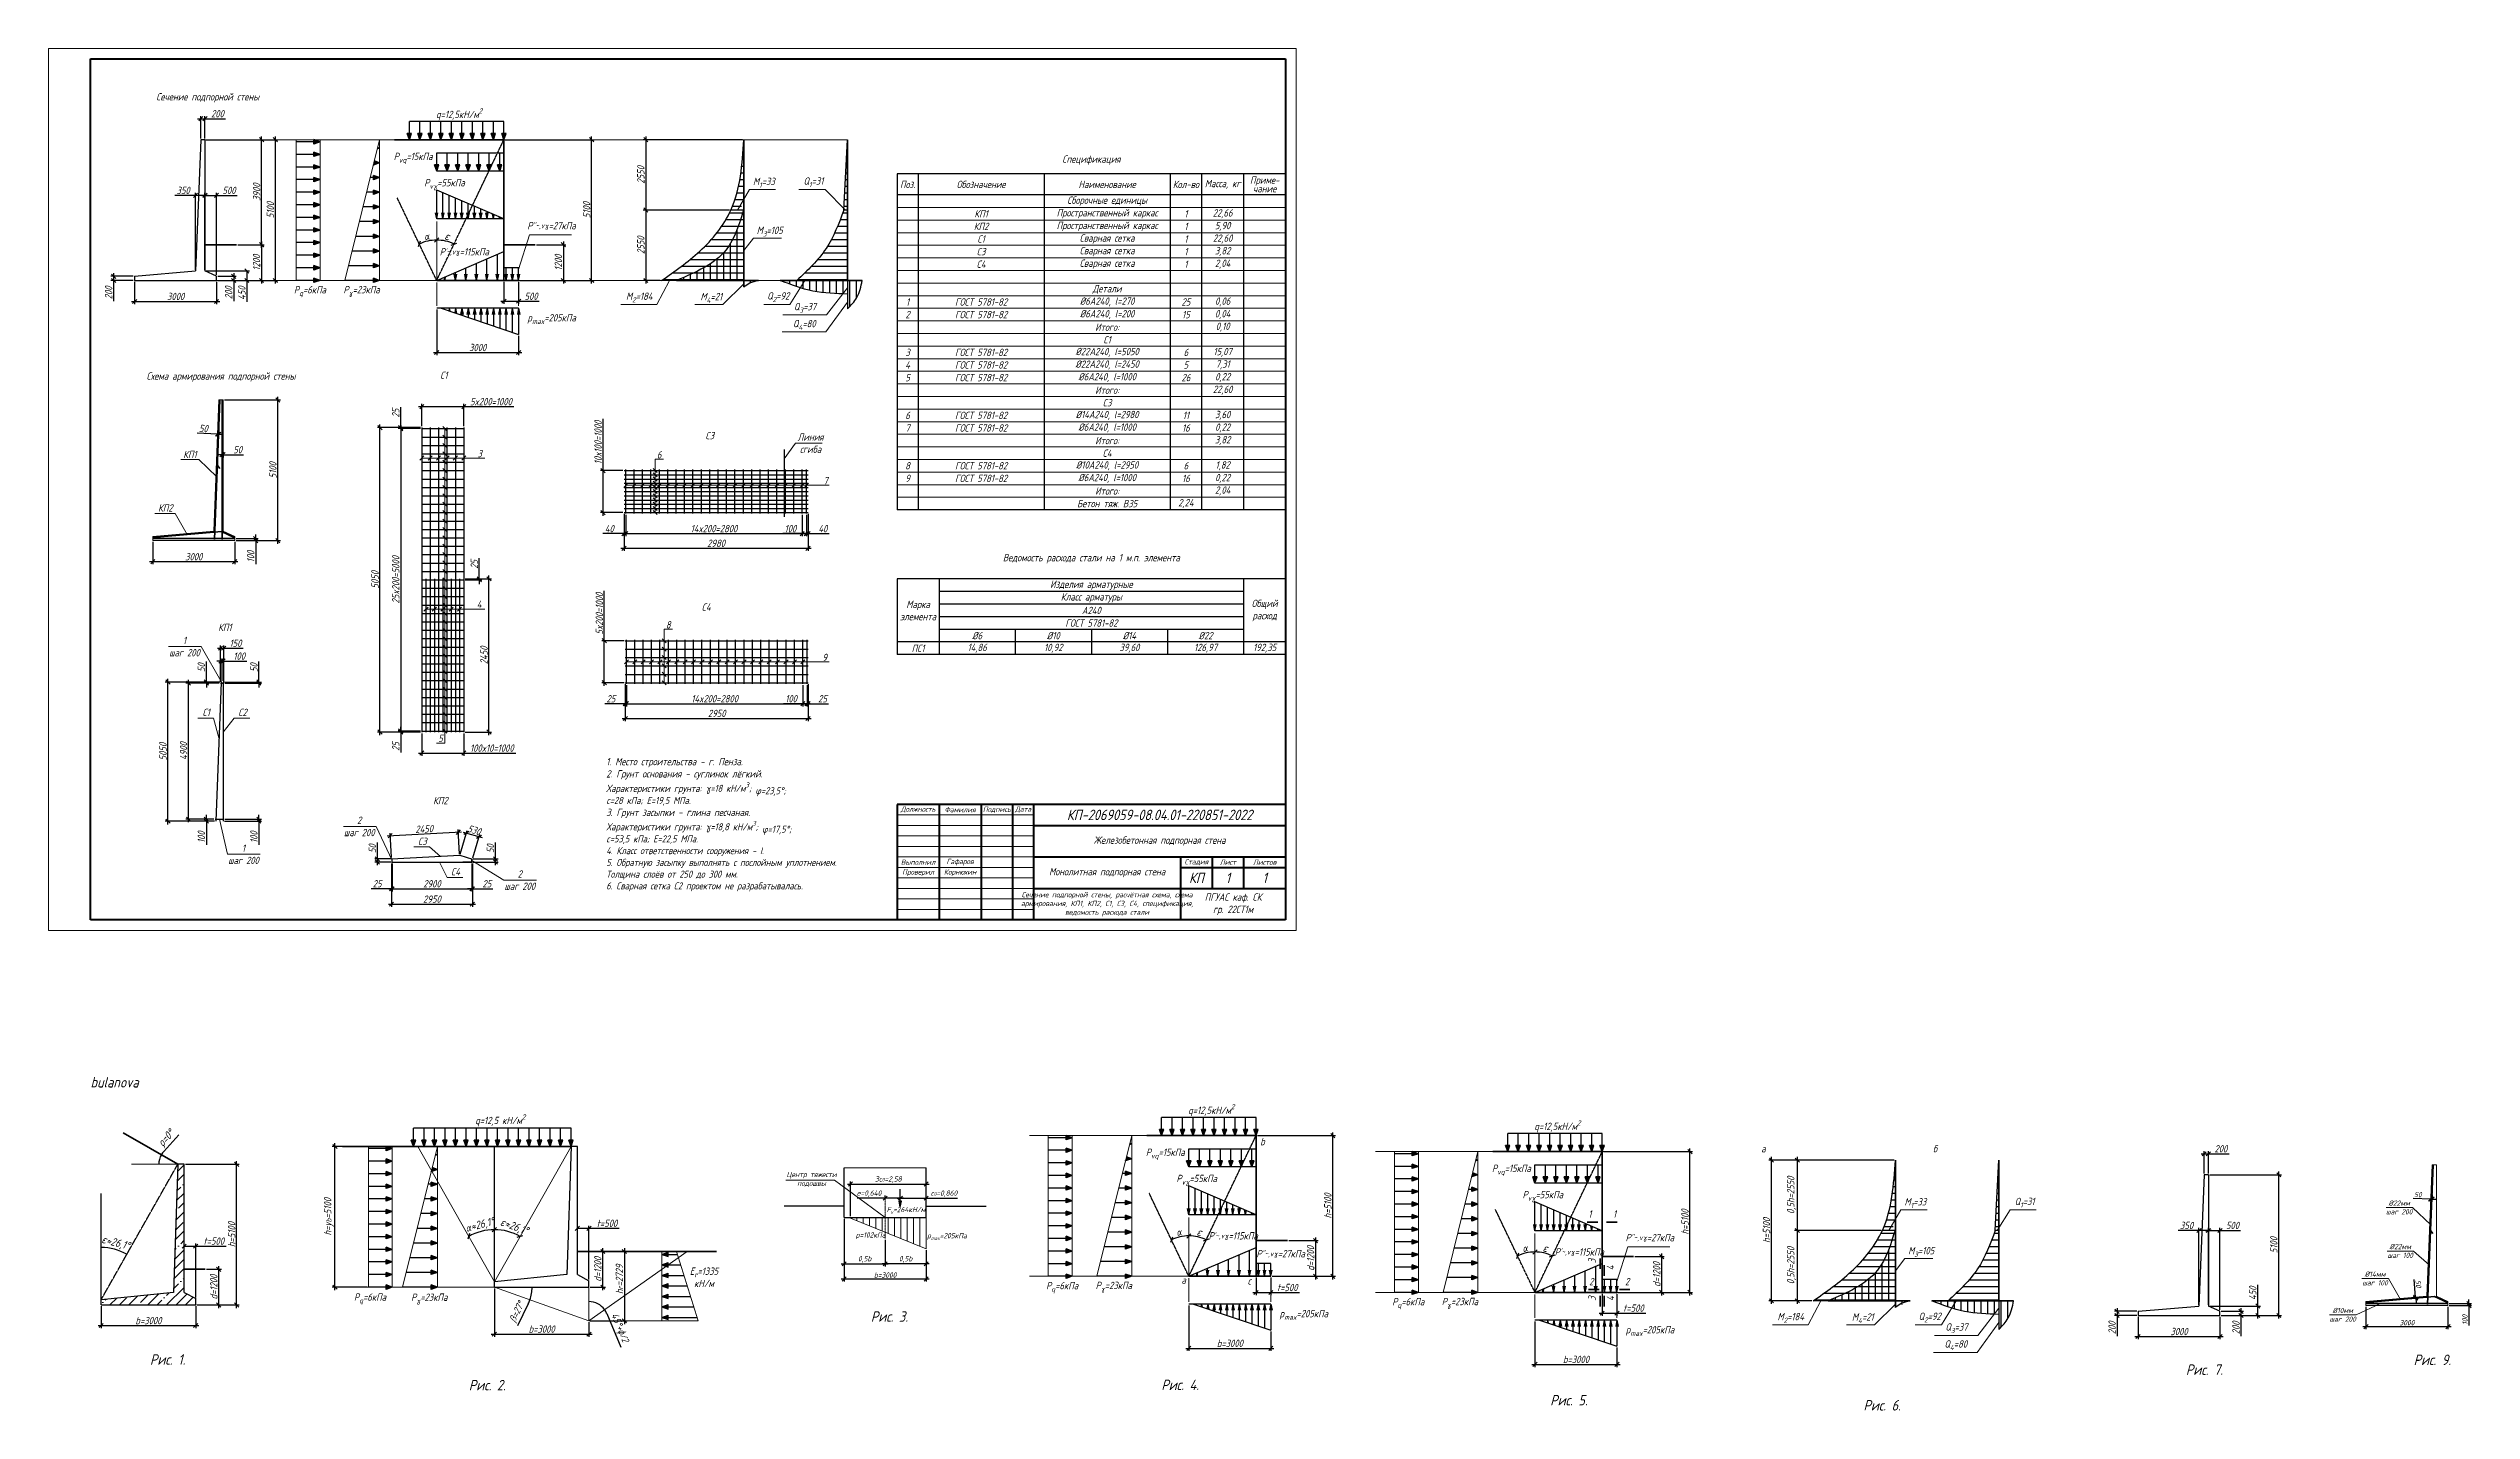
# Model space of a CAD drawing. Header units: millimetres. Extents: x -1004 to 900128, y -352756 to 107728.
# Drawn here: x 784769 to 900128, y -247342 to -182477 of the extents above; entities that cross this region are included whole.
import ezdxf

# ---------------------------------------------------------------- set-up
doc = ezdxf.new("R2010")
doc.units = ezdxf.units.MM
doc.linetypes.add('ACAD_ISO02W100', pattern=[15, 12, -3])
doc.linetypes.add('ACAD_ISO04W100', pattern=[30, 24, -3, 0, -3])
for name, color, linetype, lineweight in [('axles', 152, 'ACAD_ISO04W100', 20), ('basic', 95, 'Continuous', 30), ('frame', 173, 'Continuous', 40), ('hatch', 117, 'ACAD_ISO02W100', 25), ('hatching', 225, 'Continuous', 20), ('size', 45, 'Continuous', 20), ('text', 13, 'Continuous', 20), ('thick', 42, 'Continuous', 35), ('thin', 153, 'Continuous', 18)]:
    doc.layers.add(name, color=color, linetype=linetype, lineweight=lineweight)
doc.styles.add('Structures', font='isocpeur.ttf', dxfattribs={"width": 0.85, "oblique": 15})
doc.styles.add('structures 2.5', font='isocpeur.ttf', dxfattribs={"width": 0.85, "oblique": 15, "height": 2.5})
doc.styles.add('structures 5', font='isocpeur.ttf', dxfattribs={"width": 0.85, "oblique": 15, "height": 5})
doc.dimstyles.new('structures 3.5', dxfattribs={"dimtxt": 3.5, "dimasz": 2, "dimexe": 1.25, "dimexo": 0.625, "dimtad": 1, "dimtxsty": 'Structures', "dimblk": 'OBLIQUE', "dimcen": 2.5, "dimdle": 1.5, "dimadec": 0, "dimazin": 0, "dimtfac": 1, "dimtmove": 0, "dimatfit": 3, "dimfxl": 1, "dimarcsym": 0})
doc.dimstyles.new('structures 3.5 50', dxfattribs={"dimtxt": 3.5, "dimasz": 2, "dimexe": 1.25, "dimexo": 0.625, "dimtad": 1, "dimlfac": 0.5, "dimtxsty": 'Structures', "dimblk": 'OBLIQUE', "dimcen": 2.5, "dimdle": 1.5, "dimadec": 0, "dimazin": 0, "dimtfac": 1, "dimtmove": 0, "dimatfit": 3, "dimfxl": 1, "dimarcsym": 0})
pattern_1 = [(90, (777448.24, -247151.46), (-317.5, 0), [])]
pattern_2 = [(90, (722628.42, -198560.7), (-317.5, 0), [])]

msp = doc.modelspace()

# ---------------------------------------------------------------- texts
at = {"layer": 'text'}
for s, insert, char_height, width, attachment_point, style in [('Сечение подпорной стены', (792351.155, -184827.542), 350, 5622.78125, 5, 'Structures'), ('\\A1;q=12,5кН/м{\\H0.7x;\\S2^ ;}', (804322.867, -185614.044), 350, 2511.65502, 5, 'structures 5'), ('\\A1;P{\\H0.7x;\\S^ vq;\\H1.42857x;=15кПа}', (802129.25, -187678.172), 350, 878.35728, 5, 'structures 5'), ('Спецификация', (834419.419, -187795.399), 350, 5622.78125, 5, 'Structures'), ('\\A1;P{\\H0.7x;\\S^ vγ;\\H1.42857x;=55кПа}', (803624.049, -188927.75), 350, 878.35728, 5, 'structures 5'), ('\\A1;M{\\H0.7x;\\S^ 1;}=33', (818828.281, -188870.088), 350, 1401.58392, 5, 'structures 5'), ('\\A1;Q{\\H0.7x;\\S^ 1;}=31', (821189.037, -188850.709), 350, 1401.58392, 5, 'structures 5'), ('Поз.', (825669.419, -188950.626), 350, 1000, 5, 'Structures'), ('Обозначение', (829169.419, -188950.626), 350, 6000, 5, 'Structures'), ('Наименование', (835169.419, -188950.626), 350, 6000, 5, 'Structures'), ('Кол-во', (838919.419, -188950.626), 350, 1500, 5, 'Structures'), ('Масса, кг', (840669.419, -188950.626), 350, 2000, 5, 'Structures'), ('\\pxsm0.7;Приме-\\Pчание', (842669.419, -188950.626), 350, 2000, 5, 'Structures'), ('КП1', (829169.419, -190350.626), 350, 6000, 5, 'Structures'), ('Пространственный каркас', (835169.419, -190350.626), 350, 6000, 5, 'Structures'), ('Сборочные единицы', (835169.419, -189750.626), 350, 6000, 5, 'Structures'), ('1', (838919.419, -190350.626), 350, 1500, 5, 'Structures'), ('22,66', (840669.419, -190350.626), 350, 2000, 5, 'Structures'), ('\\A1;P{\\H0.7x;\\S"~,vγ;\\H1.42857x;=27кПа}', (808716.691, -190954.417), 350, 878.35728, 5, 'structures 5'), ('\\A1;M{\\H0.7x;\\S^ 3;}=105', (819105.417, -191197.078), 350, 1401.58392, 5, 'structures 5'), ('КП2', (829169.419, -190950.626), 350, 6000, 5, 'Structures'), ('С1', (829169.419, -191550.626), 350, 6000, 5, 'Structures'), ('Пространственный каркас', (835169.419, -190950.626), 350, 6000, 5, 'Structures'), ('Сварная сетка', (835169.419, -191550.626), 350, 6000, 5, 'Structures'), ('1', (838919.419, -190950.626), 350, 1500, 5, 'Structures'), ('1', (838919.419, -191550.626), 350, 1500, 5, 'Structures'), ('22,60', (840669.419, -191550.626), 350, 2000, 5, 'Structures'), ('5,90', (840669.419, -190950.626), 350, 2000, 5, 'Structures'), ("\\A1;P{\\H0.7x;\\S'~,vγ;\\H1.42857x;=115кПа}", (804566.184, -192197.986), 350, 878.35728, 5, 'structures 5'), ('С4', (829169.419, -192750.626), 350, 6000, 5, 'Structures'), ('С3', (829169.419, -192150.626), 350, 6000, 5, 'Structures'), ('Сварная сетка', (835169.419, -192150.626), 350, 6000, 5, 'Structures'), ('Сварная сетка', (835169.419, -192750.626), 350, 6000, 5, 'Structures'), ('1', (838919.419, -192150.626), 350, 1500, 5, 'Structures'), ('1', (838919.419, -192750.626), 350, 1500, 5, 'Structures'), ('3,82', (840669.419, -192150.626), 350, 2000, 5, 'Structures'), ('2,04', (840669.419, -192750.626), 350, 2000, 5, 'Structures'), ('\\A1;P{\\H0.7x;\\S^ q;\\H1.42857x;=6кПа}', (797218.853, -194028.465), 350, 1905.54601, 5, 'structures 5'), ('\\A1;P{\\H0.67083x;\\S^ γ;}=23кПа', (799676.841, -194015.13), 350, 1953.35942, 5, 'structures 5'), ('Детали', (835169.419, -193950.626), 350, 6000, 5, 'Structures'), ('\\A1;M{\\H0.7x;\\S^ 2;}=184', (812895.078, -194336.323), 350, 1514.96707, 5, 'structures 5'), ('\\A1;M{\\H0.7x;\\S^ 4;}=21', (816325.417, -194354.335), 350, 1401.58392, 5, 'structures 5'), ('\\A1;Q{\\H0.7x;\\S^ 2;}=92', (819511.539, -194320.709), 350, 1401.58392, 5, 'structures 5'), ('\\A1;\\pxt3;Q{\\H0.7x;\\S^ 3;}=37', (820787.888, -194829.811), 350, 1401.58392, 5, 'structures 5'), ('1', (825669.419, -194550.626), 350, 1000, 5, 'Structures'), ('ГОСТ 5781-82', (829169.419, -194550.626), 350, 6000, 5, 'Structures'), ('%%C6А240, l=270', (835169.419, -194550.626), 350, 6000, 5, 'Structures'), ('%%C6А240, l=200', (835169.419, -195150.626), 350, 6000, 5, 'Structures'), ('25', (838919.419, -194550.626), 350, 1500, 5, 'Structures'), ('0,04', (840669.419, -195150.626), 350, 2000, 5, 'Structures'), ('0,06', (840669.419, -194550.626), 350, 2000, 5, 'Structures'), ('\\A1;p{\\H0.7x;\\S^ max;}=205кПа', (808724.511, -195361.894), 350, 1724.15503, 5, 'structures 5'), ('\\A1;\\pxt3;Q{\\H0.7x;\\S^ 4;}=80', (820753.53, -195639.139), 350, 1401.58392, 5, 'structures 5'), ('2', (825669.419, -195150.626), 350, 1000, 5, 'Structures'), ('ГОСТ 5781-82', (829169.419, -195150.626), 350, 6000, 5, 'Structures'), ('Итого:', (835169.419, -195750.626), 350, 6000, 5, 'Structures'), ('15', (838919.419, -195150.626), 350, 1500, 5, 'Structures'), ('0,10', (840669.419, -195750.626), 350, 2000, 5, 'Structures'), ('3', (825669.419, -196950.626), 350, 1000, 5, 'Structures'), ('ГОСТ 5781-82', (829169.419, -196950.626), 350, 6000, 5, 'Structures'), ('%%C22А240, l=5050', (835169.419, -196950.626), 350, 6000, 5, 'Structures'), ('С1', (835169.419, -196350.626), 350, 6000, 5, 'Structures'), ('6', (838919.419, -196950.626), 350, 1500, 5, 'Structures'), ('15,07', (840669.419, -196950.626), 350, 2000, 5, 'Structures'), ('Схема армирования подпорной стены', (792986.071, -198125.072), 350, 7305.86435, 5, 'Structures'), ('С1', (803593.188, -198037.457), 350, 793.67855, 5, 'Structures'), ('5', (825669.419, -198150.626), 350, 1000, 5, 'Structures'), ('4', (825669.419, -197550.626), 350, 1000, 5, 'Structures'), ('ГОСТ 5781-82', (829169.419, -197550.626), 350, 6000, 5, 'Structures'), ('ГОСТ 5781-82', (829169.419, -198150.626), 350, 6000, 5, 'Structures'), ('%%C22А240, l=2450', (835169.419, -197550.626), 350, 6000, 5, 'Structures'), ('%%C6А240, l=1000', (835169.419, -198150.626), 350, 6000, 5, 'Structures'), ('26', (838919.419, -198150.626), 350, 1500, 5, 'Structures'), ('5', (838919.419, -197550.626), 350, 1500, 5, 'Structures'), ('0,22', (840669.419, -198150.626), 350, 2000, 5, 'Structures'), ('7,31', (840669.419, -197550.626), 350, 2000, 5, 'Structures'), ('Итого:', (835169.419, -198750.626), 350, 6000, 5, 'Structures'), ('С3', (835169.419, -199350.626), 350, 6000, 5, 'Structures'), ('22,60', (840669.419, -198750.626), 350, 2000, 5, 'Structures'), ('6', (825669.419, -199950.626), 350, 1000, 5, 'Structures'), ('7', (825669.419, -200550.626), 350, 1000, 5, 'Structures'), ('ГОСТ 5781-82', (829169.419, -199950.626), 350, 6000, 5, 'Structures'), ('ГОСТ 5781-82', (829169.419, -200550.626), 350, 6000, 5, 'Structures'), ('%%C14А240, l=2980', (835169.419, -199950.626), 350, 6000, 5, 'Structures'), ('%%C6А240, l=1000', (835169.419, -200550.626), 350, 6000, 5, 'Structures'), ('16', (838919.419, -200550.626), 350, 1500, 5, 'Structures'), ('11', (838919.419, -199950.626), 350, 1500, 5, 'Structures'), ('3,60', (840669.419, -199950.626), 350, 2000, 5, 'Structures'), ('0,22', (840669.419, -200550.626), 350, 2000, 5, 'Structures'), ('КП1', (791502.197, -201812.971), 350, 793.67855, 5, 'Structures'), ('3', (805301.052, -201768.172), 350, 793.67855, 5, 'Structures'), ('6', (813841.381, -201824.082), 350, 350, 5, 'Structures'), ('С3', (816252.856, -200912.299), 350, 793.67855, 5, 'Structures'), ('Линия \\Pсгиба', (821051.497, -201271.353), 350, 1343.47738, 5, 'Structures'), ('Итого:', (835169.419, -201150.626), 350, 6000, 5, 'Structures'), ('С4', (835169.419, -201750.626), 350, 6000, 5, 'Structures'), ('3,82', (840669.419, -201150.626), 350, 2000, 5, 'Structures'), ('7', (821766.478, -203061.76), 350, 793.67855, 5, 'Structures'), ('8', (825669.419, -202350.626), 350, 1000, 5, 'Structures'), ('9', (825669.419, -202950.626), 350, 1000, 5, 'Structures'), ('ГОСТ 5781-82', (829169.419, -202350.626), 350, 6000, 5, 'Structures'), ('ГОСТ 5781-82', (829169.419, -202950.626), 350, 6000, 5, 'Structures'), ('%%C10А240, l=2950', (835169.419, -202350.626), 350, 6000, 5, 'Structures'), ('%%C6А240, l=1000', (835169.419, -202950.626), 350, 6000, 5, 'Structures'), ('16', (838919.419, -202950.626), 350, 1500, 5, 'Structures'), ('6', (838919.419, -202350.626), 350, 1500, 5, 'Structures'), ('0,22', (840669.419, -202950.626), 350, 2000, 5, 'Structures'), ('1,82', (840669.419, -202350.626), 350, 2000, 5, 'Structures'), ('КП2', (790333.147, -204358.197), 350, 793.67855, 5, 'Structures'), ('Бетон тяж. B35', (835169.419, -204150.626), 350, 6000, 5, 'Structures'), ('Итого:', (835169.419, -203550.626), 350, 6000, 5, 'Structures'), ('2,24', (838919.419, -204150.626), 350, 1500, 5, 'Structures'), ('2,04', (840669.419, -203550.626), 350, 2000, 5, 'Structures'), ('Ведомость расхода стали на 1 м.п. элемента', (834419.419, -206773.109), 350, 9598.9197, 5, 'Structures'), ('4', (805273.424, -208942.943), 350, 793.67855, 5, 'Structures'), ('Марка элемента', (826169.419, -209240.626), 350, 2000, 5, 'Structures'), ('Изделия арматурные', (834419.419, -208040.626), 350, 14500, 5, 'Structures'), ('Класс арматуры', (834419.419, -208640.626), 350, 14500, 5, 'Structures'), ('Общий расход', (842669.419, -209240.626), 350, 2000, 5, 'Structures'), ('КП1', (793167.155, -210043.492), 350, 793.67855, 5, 'Structures'), ('8', (814271.381, -209926.167), 350, 350, 5, 'Structures'), ('С4', (816082.856, -209081.313), 350, 793.67855, 5, 'Structures'), ('ГОСТ 5781-82', (834419.419, -209840.626), 350, 14500, 5, 'Structures'), ('А240', (834419.419, -209240.626), 350, 7250, 5, 'Structures'), ('1\\Pшаг 200', (791243.846, -210960.587), 350, 2180.48095, 5, 'Structures'), ('ПС1', (826169.419, -211040.626), 350, 2000, 5, 'Structures'), ('14,86', (828981.919, -211040.626), 350, 3625, 5, 'Structures'), ('%%C6', (828981.919, -210440.626), 350, 3625, 5, 'Structures'), ('10,92', (832606.919, -211040.626), 350, 3625, 5, 'Structures'), ('%%C10', (832606.919, -210440.626), 350, 3625, 5, 'Structures'), ('39,60', (836231.919, -211040.626), 350, 3625, 5, 'Structures'), ('%%C14', (836231.919, -210440.626), 350, 3625, 5, 'Structures'), ('126,97', (839856.919, -211040.626), 350, 3625, 5, 'Structures'), ('%%C22', (839856.919, -210440.626), 350, 3625, 5, 'Structures'), ('192,35', (842669.419, -211040.626), 350, 2000, 5, 'Structures'), ('9', (821722.857, -211478.147), 350, 793.67855, 5, 'Structures'), ('С1', (792279.609, -214093.942), 350, 793.67855, 5, 'Structures'), ('С2', (794009.819, -214093.942), 350, 793.67855, 5, 'Structures'), ('5', (803430.102, -215332.056), 350, 350, 5, 'Structures'), ('\\A1;1. Место строительства - г. Пенза.\\P2. Грунт основания - суглинок лёгкий.\\PХарактеристики грунта: {\\H0.95833x;γ=18 кН/м\\H0.7x;\\S3^ ;\\H1.42857x;; \\A0;φ=23,5%%D; \\Pc=28 кПа; E=19,5 МПа.\\P}3. Грунт засыпки - глина песчаная.\\PХарактеристики грунта: {\\H0.95833x;γ=18,8 кН/м\\H0.7x;\\S3^ ;\\H1.42857x;; \\A0;φ=17,5%%D; \\Pc=53,5 кПа; E=22,5 МПа.\\P4. Класс ответственности сооружения - I.\\P5. Обратную засыпку выполнять с послойным уплотнением. Толщина слоёв от 250 до 300 мм.\\P6. Сварная сетка С2 проектом не разрабатывалась.}', (811323.062, -219438.917), 350, 9858.5774, 4, 'Structures'), ('2\\Pшаг 200', (799563.797, -219523.491), 350, 2180.48095, 5, 'Structures'), ('КП2', (803429.069, -218294.6), 350, 793.67855, 5, 'Structures'), ('Должность', (826169.419, -218727.227), 250, 1859.40606, 5, 'structures 2.5'), ('Фамилия', (828169.419, -218727.227), 250, 1812.24194, 5, 'structures 2.5'), ('Подпись', (829919.419, -218727.227), 250, 1359.18156, 5, 'structures 2.5'), ('Дата', (831169.419, -218727.227), 250, 882.53911, 5, 'structures 2.5'), ('КП-2069059-08.04.01-220851-2022', (837669.419, -218977.227), 500, 11741.42873, 5, 'structures 2.5'), ('С3', (802570.046, -220234.365), 350, 793.67855, 5, 'Structures'), ('Железобетонная подпорная стена', (837669.419, -220227.227), 350, 12000, 5, 'Structures'), ('1\\Pшаг 200', (794053.057, -220852.631), 350, 2180.48095, 5, 'Structures'), ('Выполнил', (826169.419, -221227.227), 250, 1859.40647, 5, 'structures 2.5'), ('Гафаров', (828169.419, -221227.227), 250, 2000, 5, 'Structures'), ('Стадия', (839419.419, -221227.227), 250, 1352.9954, 5, 'structures 2.5'), ('Лист', (840919.419, -221227.227), 250, 1306.04815, 5, 'structures 2.5'), ('Листов', (842669.419, -221227.227), 250, 1733.57299, 5, 'structures 2.5'), ('С4', (804149.6, -221682.308), 350, 793.67855, 5, 'Structures'), ('2\\Pшаг 200', (807207.665, -222081.487), 350, 2180.48095, 5, 'Structures'), ('Проверил', (826169.419, -221727.227), 250, 1882.98853, 5, 'structures 2.5'), ('Корнюхин', (828169.419, -221727.227), 250, 2000, 5, 'Structures'), ('Монолитная подпорная стена', (835169.419, -221727.227), 350, 7000, 5, 'Structures'), ('КП', (839419.419, -221977.227), 500, 1329.52177, 5, 'structures 2.5'), ('1', (840919.419, -221977.227), 500, 1376.46862, 5, 'structures 2.5'), ('1', (842669.419, -221977.227), 500, 1780.52024, 5, 'structures 2.5'), ('Сечение подпорной стены, расчётная схема, схема армирования, КП1, КП2, С1, С3, С4, спецификация, ведомость расхода стали', (835169.419, -223227.227), 250, 6914.26293, 5, 'structures 2.5'), ('ПГУАС каф. СК \\Pгр. 22СТ1м', (841169.419, -223227.227), 350, 4533.45828, 5, 'structures 2.5'), ('bulanova', (787916.657, -231707.991), 500, 2515.89751, 5, 'structures 5'), ('\\A1;q=12,5кН/м{\\H0.7x;\\S2^ ;}', (840133.292, -233036.063), 350, 2511.65502, 5, 'structures 5'), ('\\A1;q=12,5 кН/м{\\H0.7x;\\S2^ ;}', (806281.665, -233522.334), 350, 3223.04031, 5, 'structures 5'), ('\\A1;q=12,5кН/м{\\H0.7x;\\S2^ ;}', (856611.433, -233801.862), 350, 2511.65502, 5, 'structures 5'), ('\\A1;P{\\H0.7x;\\S^ vq;\\H1.42857x;=15кПа}', (837939.675, -235100.192), 350, 878.35728, 5, 'structures 5'), ('\\A1;b', (842566.308, -234534.249), 350, 350, 5, 'structures 5'), ('\\A1;а', (866414.752, -234871.648), 350, 361.79272, 5, 'structures 5'), ('\\A1;б', (874584.752, -234871.648), 350, 361.79272, 5, 'structures 5'), ('\\A1;Центр тяжести подошвы', (821098.055, -236328.809), 250, 2558.84936, 5, 'structures 5'), ('\\A1;P{\\H0.7x;\\S^ vγ;\\H1.42857x;=55кПа}', (839434.475, -236349.769), 350, 878.35728, 5, 'structures 5'), ('\\A1;P{\\H0.7x;\\S^ vq;\\H1.42857x;=15кПа}', (854417.816, -235865.991), 350, 878.35728, 5, 'structures 5'), ('\\A1;P{\\H0.7x;\\S^ vγ;\\H1.42857x;=55кПа}', (855912.616, -237115.568), 350, 878.35728, 5, 'structures 5'), ('\\A1;M{\\H0.7x;\\S^ 1;}=33', (873648.103, -237460.838), 350, 1401.58392, 5, 'structures 5'), ('\\A1;Q{\\H0.7x;\\S^ 1;}=31', (878849.031, -237441.459), 350, 1401.58392, 5, 'structures 5'), ('%%C22мм\\Pшаг 200', (896680.143, -237670.888), 250, 1504.43531, 5, 'Structures'), ('\\A1;F{\\H0.7x;\\S^ v;}=264кН/м', (825598.394, -237811.994), 250, 1992.91099, 5, 'structures 5'), ('\\A1;1', (858154.056, -237981.893), 350, 350, 5, 'structures 5'), ('\\A1;1', (859326.304, -237981.893), 350, 350, 5, 'structures 5'), ('\\A1;p=102кПа', (823909.341, -239016.013), 250, 1273.24932, 5, 'structures 5'), ('\\A1;p{\\H0.7x;\\S^ max;}=205кПа', (827543.417, -239057.397), 250, 1724.15503, 5, 'structures 5'), ("\\A1;P{\\H0.7x;\\S'~,vγ;\\H1.42857x;=115кПа}", (841172.334, -239058.139), 350, 878.35728, 5, 'structures 5'), ('\\A1;P{\\H0.7x;\\S"~,vγ;\\H1.42857x;=27кПа}', (843430.492, -239908.303), 350, 878.35728, 5, 'structures 5'), ("\\A1;P{\\H0.7x;\\S'~,vγ;\\H1.42857x;=115кПа}", (857650.475, -239823.938), 350, 878.35728, 5, 'structures 5'), ('\\A1;P{\\H0.7x;\\S"~,vγ;\\H1.42857x;=27кПа}', (861005.258, -239142.236), 350, 878.35728, 5, 'structures 5'), ('\\A1;M{\\H0.7x;\\S^ 3;}=105', (873925.239, -239787.828), 350, 1401.58392, 5, 'structures 5'), ('%%C22мм\\Pшаг 100', (896732.36, -239742.555), 250, 1504.43531, 5, 'Structures'), ('\\A1;E{\\H0.7x;\\S^ r;\\H1.42857x;=1335 кН/м}', (815978.496, -240997.838), 350, 301.91968, 5, 'structures 5'), ('\\A1;a', (838813.026, -241127.212), 350, 350, 5, 'structures 5'), ('\\A1;c', (841939.889, -241167.629), 350, 350, 5, 'structures 5'), ('\\A1;2', (858220.527, -241197.679), 350, 350, 5, 'structures 5'), ('\\A1;2', (859929.554, -241197.679), 350, 350, 5, 'structures 5'), ('%%C14мм\\Pшаг 100', (895532.36, -241052.555), 250, 1504.43531, 5, 'Structures'), ('\\A1;P{\\H0.7x;\\S^ q;\\H1.42857x;=6кПа}', (800079.196, -241997.044), 350, 3024.47964, 5, 'structures 5'), ('\\A1;P{\\H0.67083x;\\S^ γ;}=23кПа', (802899.289, -241997.893), 350, 2245.88885, 5, 'structures 5'), ('\\A1;P{\\H0.7x;\\S^ q;\\H1.42857x;=6кПа}', (833029.278, -241450.485), 350, 1905.54601, 5, 'structures 5'), ('\\A1;P{\\H0.67083x;\\S^ γ;}=23кПа', (835487.266, -241437.15), 350, 1953.35942, 5, 'structures 5'), ('\\A1;P{\\H0.7x;\\S^ q;\\H1.42857x;=6кПа}', (849507.419, -242216.284), 350, 1905.54601, 5, 'structures 5'), ('\\A1;P{\\H0.67083x;\\S^ γ;}=23кПа', (851965.407, -242202.949), 350, 1953.35942, 5, 'structures 5'), ('Рис. 3.', (824804.294, -242864.872), 500, 2515.89751, 5, 'structures 5'), ('\\A1;p{\\H0.7x;\\S^ max;}=205кПа', (844534.936, -242783.914), 350, 1724.15503, 5, 'structures 5'), ('\\A1;p{\\H0.7x;\\S^ max;}=205кПа', (861013.077, -243549.713), 350, 1724.15503, 5, 'structures 5'), ('\\A1;M{\\H0.7x;\\S^ 2;}=184', (867714.899, -242927.073), 350, 1514.96707, 5, 'structures 5'), ('\\A1;M{\\H0.7x;\\S^ 4;}=21', (871145.239, -242945.086), 350, 1401.58392, 5, 'structures 5'), ('\\A1;Q{\\H0.7x;\\S^ 2;}=92', (874331.36, -242911.459), 350, 1401.58392, 5, 'structures 5'), ('\\A1;\\pxt3;Q{\\H0.7x;\\S^ 3;}=37', (875607.71, -243420.561), 350, 1401.58392, 5, 'structures 5'), ('%%C10мм\\Pшаг 200', (893992.36, -242782.555), 250, 1504.43531, 5, 'Structures'), ('\\A1;\\pxt3;Q{\\H0.7x;\\S^ 4;}=80', (875573.352, -244229.889), 350, 1401.58392, 5, 'structures 5'), ('Рис. 1.', (790441.028, -244910.562), 500, 2515.89751, 5, 'structures 5'), ('Рис. 7.', (887409.379, -245394.901), 500, 2515.89751, 5, 'structures 5'), ('Рис. 9.', (898260.591, -244925.699), 500, 2515.89751, 5, 'structures 5'), ('Рис. 2.', (805658.563, -246130.685), 500, 2515.89751, 5, 'structures 5'), ('Рис. 4.', (838643.993, -246117.447), 500, 2515.89751, 5, 'structures 5'), ('Рис. 5.', (857151.527, -246848.975), 500, 2515.89751, 5, 'structures 5'), ('Рис. 6.', (872064.752, -247091.648), 500, 2515.89751, 5, 'structures 5')]:
    msp.add_mtext(s, dxfattribs=dict(at, insert=insert, char_height=char_height, width=width, attachment_point=attachment_point, style=style))
at = {"layer": 'text', "char_height": 350, "width": 350, "attachment_point": 5, "rotation": 90, "style": 'structures 5'}
for s, insert in [('\\A1;3', (858257.818, -240221.292)), ('\\A1;4', (859135.248, -240549.354)), ('\\A1;3', (858257.818, -242008.284)), ('\\A1;4', (859135.248, -242011.414))]:
    msp.add_mtext(s, dxfattribs=dict(at, insert=insert))

# ---------------------------------------------------------------- blocks, each defined once
blk = doc.blocks.new('*D1675')
at = {"layer": 'Defpoints', "color": 0, "transparency": 16777216}
for p in [(790928, -235613), (787278, -237003), (788115, -239723), (787278, -242063), (787278, -242063)]:
    blk.add_point(p, dxfattribs=at)
at = {"layer": 'size', "color": 0, "lineweight": -2, "transparency": 16777216}
blk.add_arc((787278, -242063), 2486, 60.49485, 90, dxfattribs=at)
at = {"layer": 'size', "color": 0, "transparency": 16777216, "insert": (787965, -239374), "char_height": 350, "attachment_point": 5, "rotation": 345.68725, "style": 'Structures'}
blk.add_mtext('{\\H1.08333x;ε≈26,1%%D}', dxfattribs=at)
blk = doc.blocks.new('_None')
blk = doc.blocks.new('_Oblique')
at = {"color": 0, "linetype": 'ByBlock', "lineweight": -2}
blk.add_line((-0.5, -0.5), (0.5, 0.5), dxfattribs=at)
blk = doc.blocks.new('*D1676')
at = {"layer": 'Defpoints', "color": 0, "transparency": 16777216}
for p in [(787278, -242313), (791778, -242313), (791778, -243294)]:
    blk.add_point(p, dxfattribs=at)
at = {"layer": 'size', "color": 0, "lineweight": -2, "transparency": 16777216}
for p, q in [((787128, -243294), (791928, -243294)), ((787278, -242376), (787278, -243419)), ((791778, -242376), (791778, -243419))]:
    blk.add_line(p, q, dxfattribs=at)
at = {"layer": 'size', "color": 0, "lineweight": -2, "transparency": 16777216, "xscale": 200, "yscale": 200, "zscale": 200, "rotation": 180}
blk.add_blockref('_Oblique', (787278, -243294), dxfattribs=at)
at = {"layer": 'size', "color": 0, "lineweight": -2, "transparency": 16777216, "xscale": 200, "yscale": 200, "zscale": 200}
blk.add_blockref('_Oblique', (791778, -243294), dxfattribs=at)
at = {"layer": 'size', "color": 0, "transparency": 16777216, "insert": (789528, -243057), "char_height": 350, "attachment_point": 5, "style": 'Structures'}
blk.add_mtext('b=3000', dxfattribs=at)
blk = doc.blocks.new('*D1677')
at = {"layer": 'Defpoints', "color": 0, "transparency": 16777216}
for p in [(792228, -240613), (792876, -240613), (791778, -242313)]:
    blk.add_point(p, dxfattribs=at)
at = {"layer": 'size', "color": 0, "lineweight": -2, "transparency": 16777216}
for p, q in [((792291, -240613), (793001, -240613)), ((792876, -242463), (792876, -240463)), ((791841, -242313), (793001, -242313))]:
    blk.add_line(p, q, dxfattribs=at)
at = {"layer": 'size', "color": 0, "lineweight": -2, "transparency": 16777216, "xscale": 200, "yscale": 200, "zscale": 200}
for p, rotation in [((792876, -240613), 90), ((792876, -242313), 270)]:
    blk.add_blockref('_Oblique', p, dxfattribs=dict(at, rotation=rotation))
at = {"layer": 'size', "color": 0, "transparency": 16777216, "insert": (792639, -241463), "char_height": 350, "attachment_point": 5, "rotation": 90, "style": 'Structures'}
blk.add_mtext('d=1200', dxfattribs=at)
blk = doc.blocks.new('*D1678')
at = {"layer": 'Defpoints', "color": 0, "transparency": 16777216}
for p in [(791228, -235613), (793728, -235613), (791778, -242313)]:
    blk.add_point(p, dxfattribs=at)
at = {"layer": 'size', "color": 0, "lineweight": -2, "transparency": 16777216}
for p, q in [((791291, -235613), (793853, -235613)), ((793728, -242463), (793728, -235463)), ((791841, -242313), (793853, -242313))]:
    blk.add_line(p, q, dxfattribs=at)
at = {"layer": 'size', "color": 0, "lineweight": -2, "transparency": 16777216, "xscale": 200, "yscale": 200, "zscale": 200}
for p, rotation in [((793728, -235613), 90), ((793728, -242313), 270)]:
    blk.add_blockref('_Oblique', p, dxfattribs=dict(at, rotation=rotation))
at = {"layer": 'size', "color": 0, "transparency": 16777216, "insert": (793491, -238963), "char_height": 350, "width": 1317.03, "attachment_point": 5, "rotation": 90, "style": 'Structures'}
blk.add_mtext('h=5100', dxfattribs=at)
blk = doc.blocks.new('*D1679')
at = {"layer": 'Defpoints', "color": 0, "transparency": 16777216}
for p in [(791228, -239511), (791228, -240613), (791778, -242013)]:
    blk.add_point(p, dxfattribs=at)
at = {"layer": 'size', "color": 0, "lineweight": -2, "transparency": 16777216}
for p, q in [((791228, -240551), (791228, -239386)), ((791228, -239511), (791928, -239511)), ((791778, -241951), (791778, -239386)), ((791778, -239511), (793224, -239511))]:
    blk.add_line(p, q, dxfattribs=at)
at = {"layer": 'size', "color": 0, "lineweight": -2, "transparency": 16777216, "xscale": 200, "yscale": 200, "zscale": 200, "rotation": 180}
blk.add_blockref('_Oblique', (791228, -239511), dxfattribs=at)
at = {"layer": 'size', "color": 0, "lineweight": -2, "transparency": 16777216, "xscale": 200, "yscale": 200, "zscale": 200}
blk.add_blockref('_Oblique', (791778, -239511), dxfattribs=at)
at = {"layer": 'size', "color": 0, "transparency": 16777216, "insert": (792638, -239274), "char_height": 350, "attachment_point": 5, "style": 'Structures'}
blk.add_mtext('t=500', dxfattribs=at)
blk = doc.blocks.new('*D1680')
at = {"layer": 'Defpoints', "color": 0, "transparency": 16777216}
for p in [(788330, -234113), (788728, -235613), (790036, -235456), (790928, -235613), (790928, -235613)]:
    blk.add_point(p, dxfattribs=at)
at = {"layer": 'size', "color": 0, "lineweight": -2, "transparency": 16777216}
blk.add_line((790262, -234999), (790983, -234218), dxfattribs=at)
for start, end in [(150, 180), (137.32643, 150)]:
    blk.add_arc((790928, -235613), 906, start, end, dxfattribs=at)
at = {"layer": 'size', "color": 0, "transparency": 16777216, "insert": (790395, -234399), "char_height": 350, "attachment_point": 5, "rotation": 47.32643, "style": 'Structures'}
blk.add_mtext('{\\H1.08333x;ρ=0%%D}', dxfattribs=at)
blk = doc.blocks.new('*D1681')
at = {"layer": 'Defpoints', "color": 0, "transparency": 16777216}
for p in [(805999, -234765), (809649, -234765), (806424, -238766), (805999, -241215), (805999, -241215)]:
    blk.add_point(p, dxfattribs=at)
at = {"layer": 'size', "color": 0, "lineweight": -2, "transparency": 16777216}
blk.add_arc((805999, -241215), 2486, 60.49485, 90, dxfattribs=at)
at = {"layer": 'size', "color": 0, "lineweight": -2, "transparency": 16777216, "xscale": 200, "yscale": 200, "zscale": 200}
for p, rotation in [((805999, -238729), 180.0000000000001), ((807223, -239051), 330.4948485991388)]:
    blk.add_blockref('_Oblique', p, dxfattribs=dict(at, rotation=rotation))
at = {"layer": 'size', "color": 0, "transparency": 16777216, "insert": (806934, -238601), "char_height": 350, "attachment_point": 5, "rotation": 340.3299, "style": 'Structures'}
blk.add_mtext('{\\H1.08333x;ε≈26,1%%D}', dxfattribs=at)
blk = doc.blocks.new('*D1682')
at = {"layer": 'Defpoints', "color": 0, "transparency": 16777216}
for p in [(805999, -241465), (810499, -243072), (810499, -243701)]:
    blk.add_point(p, dxfattribs=at)
at = {"layer": 'size', "color": 0, "lineweight": -2, "transparency": 16777216}
for p, q in [((805999, -241527), (805999, -243826)), ((810499, -243134), (810499, -243826)), ((805849, -243701), (810649, -243701))]:
    blk.add_line(p, q, dxfattribs=at)
at = {"layer": 'size', "color": 0, "lineweight": -2, "transparency": 16777216, "xscale": 200, "yscale": 200, "zscale": 200, "rotation": 180}
blk.add_blockref('_Oblique', (805999, -243701), dxfattribs=at)
at = {"layer": 'size', "color": 0, "lineweight": -2, "transparency": 16777216, "xscale": 200, "yscale": 200, "zscale": 200}
blk.add_blockref('_Oblique', (810499, -243701), dxfattribs=at)
at = {"layer": 'size', "color": 0, "transparency": 16777216, "insert": (808249, -243463), "char_height": 350, "attachment_point": 5, "style": 'Structures'}
blk.add_mtext('b=3000', dxfattribs=at)
blk = doc.blocks.new('*D1683')
at = {"layer": 'Defpoints', "color": 0, "transparency": 16777216}
for p in [(809949, -239765), (811159, -239765), (810499, -241465)]:
    blk.add_point(p, dxfattribs=at)
at = {"layer": 'size', "color": 0, "lineweight": -2, "transparency": 16777216}
for p, q in [((810012, -239765), (811284, -239765)), ((811159, -241615), (811159, -239615)), ((810562, -241465), (811284, -241465))]:
    blk.add_line(p, q, dxfattribs=at)
at = {"layer": 'size', "color": 0, "lineweight": -2, "transparency": 16777216, "xscale": 200, "yscale": 200, "zscale": 200}
for p, rotation in [((811159, -239765), 90), ((811159, -241465), 270)]:
    blk.add_blockref('_Oblique', p, dxfattribs=dict(at, rotation=rotation))
at = {"layer": 'size', "color": 0, "transparency": 16777216, "insert": (810922, -240615), "char_height": 350, "attachment_point": 5, "rotation": 90, "style": 'Structures'}
blk.add_mtext('d=1200', dxfattribs=at)
blk = doc.blocks.new('*D1684')
at = {"layer": 'Defpoints', "color": 0, "transparency": 16777216}
for p in [(809949, -238663), (809949, -239765), (810499, -241165)]:
    blk.add_point(p, dxfattribs=at)
at = {"layer": 'size', "color": 0, "lineweight": -2, "transparency": 16777216}
for p, q in [((809949, -239702), (809949, -238538)), ((809949, -238663), (810649, -238663)), ((810499, -241102), (810499, -238538)), ((810499, -238663), (811945, -238663))]:
    blk.add_line(p, q, dxfattribs=at)
at = {"layer": 'size', "color": 0, "lineweight": -2, "transparency": 16777216, "xscale": 200, "yscale": 200, "zscale": 200, "rotation": 180}
blk.add_blockref('_Oblique', (809949, -238663), dxfattribs=at)
at = {"layer": 'size', "color": 0, "lineweight": -2, "transparency": 16777216, "xscale": 200, "yscale": 200, "zscale": 200}
blk.add_blockref('_Oblique', (810499, -238663), dxfattribs=at)
at = {"layer": 'size', "color": 0, "transparency": 16777216, "insert": (811359, -238425), "char_height": 350, "attachment_point": 5, "style": 'Structures'}
blk.add_mtext('t=500', dxfattribs=at)
blk = doc.blocks.new('*D1685')
at = {"layer": 'Defpoints', "color": 0, "transparency": 16777216}
for p in [(812027, -239765), (810499, -243072), (812188, -243072)]:
    blk.add_point(p, dxfattribs=at)
at = {"layer": 'size', "color": 0, "lineweight": -2, "transparency": 16777216}
for p, q in [((812089, -239765), (812313, -239765)), ((812188, -239615), (812188, -243222)), ((810562, -243072), (812313, -243072))]:
    blk.add_line(p, q, dxfattribs=at)
at = {"layer": 'size', "color": 0, "lineweight": -2, "transparency": 16777216, "xscale": 200, "yscale": 200, "zscale": 200}
for p, rotation in [((812188, -239765), 90), ((812188, -243072), 270)]:
    blk.add_blockref('_Oblique', p, dxfattribs=dict(at, rotation=rotation))
at = {"layer": 'size', "color": 0, "transparency": 16777216, "insert": (811951, -241091), "char_height": 350, "attachment_point": 5, "rotation": 90, "style": 'Structures'}
blk.add_mtext('h{\\H0.7x;\\S^ r;}=2729', dxfattribs=at)
blk = doc.blocks.new('*D1686')
at = {"layer": 'Defpoints', "color": 0, "transparency": 16777216}
for p in [(805999, -241465), (805999, -241465), (807782, -241669), (810499, -241465), (810499, -243073)]:
    blk.add_point(p, dxfattribs=at)
at = {"layer": 'size', "color": 0, "lineweight": -2, "transparency": 16777216}
blk.add_line((807611, -242253), (807092, -243315), dxfattribs=at)
for start, end in [(333.9455, 340.33589), (340.33589, 0)]:
    blk.add_arc((805999, -241465), 1794, start, end, dxfattribs=at)
at = {"layer": 'size', "color": 0, "transparency": 16777216, "insert": (807099, -242661), "char_height": 350, "attachment_point": 5, "rotation": 63.9455, "style": 'Structures'}
blk.add_mtext('{\\H0.95833x;β=27%%D}', dxfattribs=at)
blk = doc.blocks.new('*D1688')
at = {"layer": 'Defpoints', "color": 0, "transparency": 16777216}
for p in [(815179, -239765), (810499, -241465), (810787, -242200), (810499, -243073), (810499, -243073)]:
    blk.add_point(p, dxfattribs=at)
at = {"layer": 'size', "color": 0, "lineweight": -2, "transparency": 16777216}
blk.add_line((811347, -242717), (812020, -244320), dxfattribs=at)
for start, end in [(35.25861, 90), (22.7695, 35.25861)]:
    blk.add_arc((810499, -243073), 919, start, end, dxfattribs=at)
at = {"layer": 'size', "color": 0, "transparency": 16777216, "insert": (811949, -243407), "char_height": 350, "attachment_point": 5, "rotation": 292.7695, "style": 'Structures'}
blk.add_mtext('45%%D+{\\H0.95833x;ϕ/2}', dxfattribs=at)
blk = doc.blocks.new('*D1687')
at = {"layer": 'Defpoints', "color": 0, "transparency": 16777216}
for p in [(802349, -234765), (805999, -236154), (805163, -238874), (805999, -241215), (805999, -241215)]:
    blk.add_point(p, dxfattribs=at)
at = {"layer": 'size', "color": 0, "lineweight": -2, "transparency": 16777216}
blk.add_arc((805999, -241215), 2486, 90, 119.50515, dxfattribs=at)
at = {"layer": 'size', "color": 0, "lineweight": -2, "transparency": 16777216, "xscale": 200, "yscale": 200, "zscale": 200}
blk.add_blockref('_Oblique', (805999, -238729), dxfattribs=at)
at = {"layer": 'size', "color": 0, "lineweight": -2, "transparency": 16777216, "xscale": 200, "yscale": 200, "zscale": 200, "rotation": 209.505151400862}
blk.add_blockref('_Oblique', (804775, -239051), dxfattribs=at)
at = {"layer": 'size', "color": 0, "transparency": 16777216, "insert": (805313, -238525), "char_height": 350, "width": 1326.72, "attachment_point": 5, "rotation": 14.31275, "style": 'Structures'}
blk.add_mtext('{\\H0.95833x;α\\H1.13044x;≈26,1%%D}', dxfattribs=at)
blk = doc.blocks.new('*D1689')
at = {"layer": 'Defpoints', "color": 0, "transparency": 16777216}
for p in [(798407, -234765), (799999, -234765), (799999, -241465)]:
    blk.add_point(p, dxfattribs=at)
at = {"layer": 'size', "color": 0, "lineweight": -2, "transparency": 16777216}
for p, q in [((799936, -234765), (798282, -234765)), ((798407, -241615), (798407, -234615)), ((799936, -241465), (798282, -241465))]:
    blk.add_line(p, q, dxfattribs=at)
at = {"layer": 'size', "color": 0, "lineweight": -2, "transparency": 16777216, "xscale": 200, "yscale": 200, "zscale": 200}
for p, rotation in [((798407, -234765), 90), ((798407, -241465), 270)]:
    blk.add_blockref('_Oblique', p, dxfattribs=dict(at, rotation=rotation))
at = {"layer": 'size', "color": 0, "transparency": 16777216, "insert": (798117, -238115), "char_height": 350, "attachment_point": 5, "rotation": 90, "style": 'Structures'}
blk.add_mtext('h=y{\\H0.7x;\\S^ b;}=5100', dxfattribs=at)
blk = doc.blocks.new('*D1690')
at = {"layer": 'Defpoints', "color": 0, "transparency": 16777216}
for p in [(822653, -238144), (824603, -239144), (824603, -240352)]:
    blk.add_point(p, dxfattribs=at)
at = {"layer": 'size', "color": 0, "lineweight": -2, "transparency": 16777216}
for p, q in [((822653, -238206), (822653, -240477)), ((824603, -239206), (824603, -240477)), ((822503, -240352), (824753, -240352))]:
    blk.add_line(p, q, dxfattribs=at)
at = {"layer": 'size', "color": 0, "lineweight": -2, "transparency": 16777216, "xscale": 200, "yscale": 200, "zscale": 200, "rotation": 180}
blk.add_blockref('_Oblique', (822653, -240352), dxfattribs=at)
at = {"layer": 'size', "color": 0, "lineweight": -2, "transparency": 16777216, "xscale": 200, "yscale": 200, "zscale": 200}
blk.add_blockref('_Oblique', (824603, -240352), dxfattribs=at)
at = {"layer": 'size', "color": 0, "transparency": 16777216, "insert": (823628, -240140), "char_height": 250, "attachment_point": 5, "style": 'Structures'}
blk.add_mtext('0,5b', dxfattribs=at)
blk = doc.blocks.new('*D1691')
at = {"layer": 'Defpoints', "color": 0, "transparency": 16777216}
for p in [(824603, -239144), (826553, -239644), (824603, -240352)]:
    blk.add_point(p, dxfattribs=at)
at = {"layer": 'size', "color": 0, "lineweight": -2, "transparency": 16777216}
for p, q in [((824603, -239206), (824603, -240477)), ((826553, -239706), (826553, -240477)), ((826703, -240352), (824453, -240352))]:
    blk.add_line(p, q, dxfattribs=at)
at = {"layer": 'size', "color": 0, "lineweight": -2, "transparency": 16777216, "xscale": 200, "yscale": 200, "zscale": 200, "rotation": 180}
blk.add_blockref('_Oblique', (824603, -240352), dxfattribs=at)
at = {"layer": 'size', "color": 0, "lineweight": -2, "transparency": 16777216, "xscale": 200, "yscale": 200, "zscale": 200}
blk.add_blockref('_Oblique', (826553, -240352), dxfattribs=at)
at = {"layer": 'size', "color": 0, "transparency": 16777216, "insert": (825578, -240140), "char_height": 250, "attachment_point": 5, "style": 'Structures'}
blk.add_mtext('0,5b', dxfattribs=at)
blk = doc.blocks.new('*D1692')
at = {"layer": 'Defpoints', "color": 0, "transparency": 16777216}
for p in [(822653, -238144), (826553, -239644), (826553, -241073)]:
    blk.add_point(p, dxfattribs=at)
at = {"layer": 'size', "color": 0, "lineweight": -2, "transparency": 16777216}
for p, q in [((822653, -238206), (822653, -241198)), ((826553, -239706), (826553, -241198)), ((822503, -241073), (826703, -241073))]:
    blk.add_line(p, q, dxfattribs=at)
at = {"layer": 'size', "color": 0, "lineweight": -2, "transparency": 16777216, "xscale": 200, "yscale": 200, "zscale": 200, "rotation": 180}
blk.add_blockref('_Oblique', (822653, -241073), dxfattribs=at)
at = {"layer": 'size', "color": 0, "lineweight": -2, "transparency": 16777216, "xscale": 200, "yscale": 200, "zscale": 200}
blk.add_blockref('_Oblique', (826553, -241073), dxfattribs=at)
at = {"layer": 'size', "color": 0, "transparency": 16777216, "insert": (824603, -240886), "char_height": 250, "attachment_point": 5, "style": 'Structures'}
blk.add_mtext('b=3000', dxfattribs=at)
blk = doc.blocks.new('*D1693')
at = {"layer": 'Defpoints', "color": 0, "transparency": 16777216}
for p in [(824603, -237228), (824603, -237228), (825325, -237228)]:
    blk.add_point(p, dxfattribs=at)
at = {"layer": 'size', "color": 0, "lineweight": -2, "transparency": 16777216}
for p, q in [((824603, -237228), (823265, -237228)), ((824603, -237165), (824603, -237103)), ((825475, -237228), (824603, -237228)), ((825325, -237165), (825325, -237103))]:
    blk.add_line(p, q, dxfattribs=at)
at = {"layer": 'size', "color": 0, "lineweight": -2, "transparency": 16777216, "xscale": 200, "yscale": 200, "zscale": 200, "rotation": 180}
blk.add_blockref('_Oblique', (824603, -237228), dxfattribs=at)
at = {"layer": 'size', "color": 0, "lineweight": -2, "transparency": 16777216, "xscale": 200, "yscale": 200, "zscale": 200}
blk.add_blockref('_Oblique', (825325, -237228), dxfattribs=at)
at = {"layer": 'size', "color": 0, "transparency": 16777216, "insert": (823834, -237015), "char_height": 250, "attachment_point": 5, "style": 'Structures'}
blk.add_mtext('e=0,640', dxfattribs=at)
blk = doc.blocks.new('*D1694')
at = {"layer": 'Defpoints', "color": 0, "transparency": 16777216}
for p in [(825325, -237348), (826553, -237228), (826553, -237614)]:
    blk.add_point(p, dxfattribs=at)
at = {"layer": 'size', "color": 0, "lineweight": -2, "transparency": 16777216}
for p, q in [((825175, -237228), (826553, -237228)), ((825325, -237285), (825325, -237103)), ((826553, -237552), (826553, -237103)), ((826553, -237228), (828050, -237228))]:
    blk.add_line(p, q, dxfattribs=at)
at = {"layer": 'size', "color": 0, "lineweight": -2, "transparency": 16777216, "xscale": 200, "yscale": 200, "zscale": 200, "rotation": 180}
blk.add_blockref('_Oblique', (825325, -237228), dxfattribs=at)
at = {"layer": 'size', "color": 0, "lineweight": -2, "transparency": 16777216, "xscale": 200, "yscale": 200, "zscale": 200}
blk.add_blockref('_Oblique', (826553, -237228), dxfattribs=at)
at = {"layer": 'size', "color": 0, "transparency": 16777216, "insert": (827401, -237015), "char_height": 350, "attachment_point": 5, "style": 'Structures'}
blk.add_mtext('{\\H0.71429x;c\\H0.7x;\\S^ 0;\\H1.42857x;=0,860}', dxfattribs=at)
blk = doc.blocks.new('*D1695')
at = {"layer": 'Defpoints', "color": 0, "transparency": 16777216}
for p in [(826553, -236557), (826553, -237225), (822953, -238144)]:
    blk.add_point(p, dxfattribs=at)
at = {"layer": 'size', "color": 0, "lineweight": -2, "transparency": 16777216}
for p, q in [((822953, -238081), (822953, -236432)), ((826553, -237162), (826553, -236432)), ((822803, -236557), (826703, -236557))]:
    blk.add_line(p, q, dxfattribs=at)
at = {"layer": 'size', "color": 0, "lineweight": -2, "transparency": 16777216, "xscale": 200, "yscale": 200, "zscale": 200, "rotation": 180}
blk.add_blockref('_Oblique', (822953, -236557), dxfattribs=at)
at = {"layer": 'size', "color": 0, "lineweight": -2, "transparency": 16777216, "xscale": 200, "yscale": 200, "zscale": 200}
blk.add_blockref('_Oblique', (826553, -236557), dxfattribs=at)
at = {"layer": 'size', "color": 0, "transparency": 16777216, "insert": (824753, -236345), "char_height": 350, "attachment_point": 5, "style": 'Structures'}
blk.add_mtext('{\\H0.71429x;3c\\H0.7x;\\S^ 0;\\H1.42857x;=2,58}', dxfattribs=at)
blk = doc.blocks.new('*D1696')
at = {"layer": 'Defpoints', "color": 0, "transparency": 16777216}
for p in [(843757, -239247), (842962, -240947), (845092, -240947)]:
    blk.add_point(p, dxfattribs=at)
at = {"layer": 'size', "color": 0, "lineweight": -2, "transparency": 16777216}
for p, q in [((843820, -239247), (845217, -239247)), ((845092, -239097), (845092, -241097)), ((843025, -240947), (845217, -240947))]:
    blk.add_line(p, q, dxfattribs=at)
at = {"layer": 'size', "color": 0, "lineweight": -2, "transparency": 16777216, "xscale": 200, "yscale": 200, "zscale": 200}
for p, rotation in [((845092, -239247), 90), ((845092, -240947), 270)]:
    blk.add_blockref('_Oblique', p, dxfattribs=dict(at, rotation=rotation))
at = {"layer": 'size', "color": 0, "transparency": 16777216, "insert": (844855, -240097), "char_height": 350, "attachment_point": 5, "rotation": 90, "style": 'Structures'}
blk.add_mtext('d=1200', dxfattribs=at)
blk = doc.blocks.new('*D1697')
at = {"layer": 'Defpoints', "color": 0, "transparency": 16777216}
for p in [(842262, -240947), (842962, -240947), (842962, -241719)]:
    blk.add_point(p, dxfattribs=at)
at = {"layer": 'size', "color": 0, "lineweight": -2, "transparency": 16777216}
for p, q in [((842262, -241010), (842262, -241844)), ((842962, -241010), (842962, -241844)), ((842112, -241719), (842962, -241719)), ((842962, -241719), (844333, -241719))]:
    blk.add_line(p, q, dxfattribs=at)
at = {"layer": 'size', "color": 0, "lineweight": -2, "transparency": 16777216, "xscale": 200, "yscale": 200, "zscale": 200, "rotation": 180}
blk.add_blockref('_Oblique', (842262, -241719), dxfattribs=at)
at = {"layer": 'size', "color": 0, "lineweight": -2, "transparency": 16777216, "xscale": 200, "yscale": 200, "zscale": 200}
blk.add_blockref('_Oblique', (842962, -241719), dxfattribs=at)
at = {"layer": 'size', "color": 0, "transparency": 16777216, "insert": (843747, -241482), "char_height": 350, "attachment_point": 5, "style": 'Structures'}
blk.add_mtext('t=500', dxfattribs=at)
blk = doc.blocks.new('*D1698')
at = {"layer": 'Defpoints', "color": 0, "transparency": 16777216}
for p in [(842262, -234247), (845915, -234247), (842962, -240947)]:
    blk.add_point(p, dxfattribs=at)
at = {"layer": 'size', "color": 0, "lineweight": -2, "transparency": 16777216}
for p, q in [((845915, -241097), (845915, -234097)), ((842325, -234247), (846040, -234247)), ((843025, -240947), (846040, -240947))]:
    blk.add_line(p, q, dxfattribs=at)
at = {"layer": 'size', "color": 0, "lineweight": -2, "transparency": 16777216, "xscale": 200, "yscale": 200, "zscale": 200}
for p, rotation in [((845915, -234247), 90), ((845915, -240947), 270)]:
    blk.add_blockref('_Oblique', p, dxfattribs=dict(at, rotation=rotation))
at = {"layer": 'size', "color": 0, "transparency": 16777216, "insert": (845678, -237597), "char_height": 350, "attachment_point": 5, "rotation": 90, "style": 'Structures'}
blk.add_mtext('h=5100', dxfattribs=at)
blk = doc.blocks.new('*D1699')
at = {"layer": 'Defpoints', "color": 0, "transparency": 16777216}
for p in [(842262, -234247), (839062, -238146), (839346, -239047), (839062, -240947), (839062, -240947)]:
    blk.add_point(p, dxfattribs=at)
at = {"layer": 'size', "color": 0, "lineweight": -2, "transparency": 16777216}
blk.add_arc((839062, -240947), 1922, 64.4703, 90, dxfattribs=at)
at = {"layer": 'size', "color": 0, "lineweight": -2, "transparency": 16777216, "xscale": 200, "yscale": 200, "zscale": 200}
for p, rotation in [((839062, -239026), 180.0000000000018), ((839890, -239213), 334.4703020094677)]:
    blk.add_blockref('_Oblique', p, dxfattribs=dict(at, rotation=rotation))
at = {"layer": 'size', "color": 0, "transparency": 16777216, "insert": (839565, -238832), "char_height": 350, "attachment_point": 5, "rotation": 346.62447, "style": 'Structures'}
blk.add_mtext('{\\H1.08333x;ε}', dxfattribs=at)
blk = doc.blocks.new('*D1700')
at = {"layer": 'Defpoints', "color": 0, "transparency": 16777216}
for p in [(835862, -234247), (839062, -234497), (838778, -239047), (839062, -240947), (839062, -240947)]:
    blk.add_point(p, dxfattribs=at)
at = {"layer": 'size', "color": 0, "lineweight": -2, "transparency": 16777216}
blk.add_arc((839062, -240947), 1922, 90, 115.5297, dxfattribs=at)
at = {"layer": 'size', "color": 0, "lineweight": -2, "transparency": 16777216, "xscale": 200, "yscale": 200, "zscale": 200, "rotation": 205.5296979905339}
blk.add_blockref('_Oblique', (838234, -239213), dxfattribs=at)
at = {"layer": 'size', "color": 0, "lineweight": -2, "transparency": 16777216, "xscale": 200, "yscale": 200, "zscale": 200}
blk.add_blockref('_Oblique', (839062, -239026), dxfattribs=at)
at = {"layer": 'size', "color": 0, "transparency": 16777216, "insert": (838587, -238848), "char_height": 350, "width": 756.43, "attachment_point": 5, "rotation": 12.76485, "style": 'Structures'}
blk.add_mtext('{\\H0.95833x;α}', dxfattribs=at)
blk = doc.blocks.new('*D1704')
at = {"layer": 'Defpoints', "color": 0, "transparency": 16777216}
for p in [(839062, -242274), (842962, -243516), (842962, -244379)]:
    blk.add_point(p, dxfattribs=at)
at = {"layer": 'size', "color": 0, "lineweight": -2, "transparency": 16777216}
for p, q in [((839062, -242336), (839062, -244504)), ((838912, -244379), (843112, -244379)), ((842962, -243579), (842962, -244504))]:
    blk.add_line(p, q, dxfattribs=at)
at = {"layer": 'size', "color": 0, "lineweight": -2, "transparency": 16777216, "xscale": 200, "yscale": 200, "zscale": 200, "rotation": 180}
blk.add_blockref('_Oblique', (839062, -244379), dxfattribs=at)
at = {"layer": 'size', "color": 0, "lineweight": -2, "transparency": 16777216, "xscale": 200, "yscale": 200, "zscale": 200}
blk.add_blockref('_Oblique', (842962, -244379), dxfattribs=at)
at = {"layer": 'size', "color": 0, "transparency": 16777216, "insert": (841012, -244142), "char_height": 350, "attachment_point": 5, "style": 'Structures'}
blk.add_mtext('b=3000', dxfattribs=at)
blk = doc.blocks.new('*D1701')
at = {"layer": 'Defpoints', "color": 0, "transparency": 16777216}
for p in [(860236, -240013), (859440, -241713), (861570, -241713)]:
    blk.add_point(p, dxfattribs=at)
at = {"layer": 'size', "color": 0, "lineweight": -2, "transparency": 16777216}
for p, q in [((861570, -239863), (861570, -241863)), ((860298, -240013), (861695, -240013)), ((859503, -241713), (861695, -241713))]:
    blk.add_line(p, q, dxfattribs=at)
at = {"layer": 'size', "color": 0, "lineweight": -2, "transparency": 16777216, "xscale": 200, "yscale": 200, "zscale": 200}
for p, rotation in [((861570, -240013), 90), ((861570, -241713), 270)]:
    blk.add_blockref('_Oblique', p, dxfattribs=dict(at, rotation=rotation))
at = {"layer": 'size', "color": 0, "transparency": 16777216, "insert": (861333, -240863), "char_height": 350, "attachment_point": 5, "rotation": 90, "style": 'Structures'}
blk.add_mtext('d=1200', dxfattribs=at)
blk = doc.blocks.new('*D1702')
at = {"layer": 'Defpoints', "color": 0, "transparency": 16777216}
for p in [(858740, -241713), (859440, -241713), (859440, -242703)]:
    blk.add_point(p, dxfattribs=at)
at = {"layer": 'size', "color": 0, "lineweight": -2, "transparency": 16777216}
for p, q in [((858740, -241776), (858740, -242828)), ((859440, -241776), (859440, -242828)), ((858590, -242703), (859440, -242703)), ((859440, -242703), (860811, -242703))]:
    blk.add_line(p, q, dxfattribs=at)
at = {"layer": 'size', "color": 0, "lineweight": -2, "transparency": 16777216, "xscale": 200, "yscale": 200, "zscale": 200, "rotation": 180}
blk.add_blockref('_Oblique', (858740, -242703), dxfattribs=at)
at = {"layer": 'size', "color": 0, "lineweight": -2, "transparency": 16777216, "xscale": 200, "yscale": 200, "zscale": 200}
blk.add_blockref('_Oblique', (859440, -242703), dxfattribs=at)
at = {"layer": 'size', "color": 0, "transparency": 16777216, "insert": (860226, -242465), "char_height": 350, "attachment_point": 5, "style": 'Structures'}
blk.add_mtext('t=500', dxfattribs=at)
blk = doc.blocks.new('*D1703')
at = {"layer": 'Defpoints', "color": 0, "transparency": 16777216}
for p in [(858740, -235013), (862916, -235013), (859440, -241713)]:
    blk.add_point(p, dxfattribs=at)
at = {"layer": 'size', "color": 0, "lineweight": -2, "transparency": 16777216}
for p, q in [((858803, -235013), (863041, -235013)), ((862916, -241863), (862916, -234863)), ((859503, -241713), (863041, -241713))]:
    blk.add_line(p, q, dxfattribs=at)
at = {"layer": 'size', "color": 0, "lineweight": -2, "transparency": 16777216, "xscale": 200, "yscale": 200, "zscale": 200}
for p, rotation in [((862916, -235013), 90), ((862916, -241713), 270)]:
    blk.add_blockref('_Oblique', p, dxfattribs=dict(at, rotation=rotation))
at = {"layer": 'size', "color": 0, "transparency": 16777216, "insert": (862679, -238363), "char_height": 350, "attachment_point": 5, "rotation": 90, "style": 'Structures'}
blk.add_mtext('h=5100', dxfattribs=at)
blk = doc.blocks.new('*D1705')
at = {"layer": 'Defpoints', "color": 0, "transparency": 16777216}
for p in [(858740, -235013), (855540, -238912), (855825, -239812), (855540, -241713), (855540, -241713)]:
    blk.add_point(p, dxfattribs=at)
at = {"layer": 'size', "color": 0, "lineweight": -2, "transparency": 16777216}
blk.add_arc((855540, -241713), 1922, 64.4703, 90, dxfattribs=at)
at = {"layer": 'size', "color": 0, "lineweight": -2, "transparency": 16777216, "xscale": 200, "yscale": 200, "zscale": 200}
for p, rotation in [((855540, -239791), 180.0000000000018), ((856368, -239979), 334.4703020094677)]:
    blk.add_blockref('_Oblique', p, dxfattribs=dict(at, rotation=rotation))
at = {"layer": 'size', "color": 0, "transparency": 16777216, "insert": (856043, -239598), "char_height": 350, "attachment_point": 5, "rotation": 346.62447, "style": 'Structures'}
blk.add_mtext('{\\H1.08333x;ε}', dxfattribs=at)
blk = doc.blocks.new('*D1706')
at = {"layer": 'Defpoints', "color": 0, "transparency": 16777216}
for p in [(852340, -235013), (855540, -235263), (855256, -239812), (855540, -241713), (855540, -241713)]:
    blk.add_point(p, dxfattribs=at)
at = {"layer": 'size', "color": 0, "lineweight": -2, "transparency": 16777216}
blk.add_arc((855540, -241713), 1922, 90, 115.5297, dxfattribs=at)
at = {"layer": 'size', "color": 0, "lineweight": -2, "transparency": 16777216, "xscale": 200, "yscale": 200, "zscale": 200}
for p, rotation in [((854712, -239979), 205.5296979905329), ((855540, -239791), 359.9999999999996)]:
    blk.add_blockref('_Oblique', p, dxfattribs=dict(at, rotation=rotation))
at = {"layer": 'size', "color": 0, "transparency": 16777216, "insert": (855065, -239614), "char_height": 350, "width": 756.43, "attachment_point": 5, "rotation": 12.76485, "style": 'Structures'}
blk.add_mtext('{\\H0.95833x;α}', dxfattribs=at)
blk = doc.blocks.new('*D1631')
at = {"layer": 'Defpoints', "color": 0, "transparency": 16777216}
for p in [(855540, -243040), (859440, -244282), (859440, -245145)]:
    blk.add_point(p, dxfattribs=at)
at = {"layer": 'size', "color": 0, "lineweight": -2, "transparency": 16777216}
for p, q in [((855540, -243102), (855540, -245270)), ((859440, -244344), (859440, -245270)), ((855390, -245145), (859590, -245145))]:
    blk.add_line(p, q, dxfattribs=at)
at = {"layer": 'size', "color": 0, "lineweight": -2, "transparency": 16777216, "xscale": 200, "yscale": 200, "zscale": 200, "rotation": 180}
blk.add_blockref('_Oblique', (855540, -245145), dxfattribs=at)
at = {"layer": 'size', "color": 0, "lineweight": -2, "transparency": 16777216, "xscale": 200, "yscale": 200, "zscale": 200}
blk.add_blockref('_Oblique', (859440, -245145), dxfattribs=at)
at = {"layer": 'size', "color": 0, "transparency": 16777216, "insert": (857490, -244907), "char_height": 350, "attachment_point": 5, "style": 'Structures'}
blk.add_mtext('b=3000', dxfattribs=at)
blk = doc.blocks.new('*D1632')
at = {"layer": 'Defpoints', "color": 0, "transparency": 16777216}
for p in [(866799, -235416), (872696, -235416), (868781, -242116)]:
    blk.add_point(p, dxfattribs=at)
at = {"layer": 'size', "color": 0, "lineweight": -2, "transparency": 16777216}
for p, q in [((866799, -242266), (866799, -235266)), ((872634, -235416), (866674, -235416)), ((868719, -242116), (866674, -242116))]:
    blk.add_line(p, q, dxfattribs=at)
at = {"layer": 'size', "color": 0, "lineweight": -2, "transparency": 16777216, "xscale": 200, "yscale": 200, "zscale": 200}
for p, rotation in [((866799, -235416), 90), ((866799, -242116), 270)]:
    blk.add_blockref('_Oblique', p, dxfattribs=dict(at, rotation=rotation))
at = {"layer": 'size', "color": 0, "transparency": 16777216, "insert": (866562, -238766), "char_height": 350, "attachment_point": 5, "rotation": 90, "style": 'Structures'}
blk.add_mtext('h=5100', dxfattribs=at)
blk = doc.blocks.new('*D1633')
at = {"layer": 'Defpoints', "color": 0, "transparency": 16777216}
for p in [(872696, -235416), (868028, -238766), (872078, -238766)]:
    blk.add_point(p, dxfattribs=at)
at = {"layer": 'size', "color": 0, "lineweight": -2, "transparency": 16777216}
for p, q in [((868028, -235266), (868028, -238916)), ((872634, -235416), (867903, -235416)), ((872016, -238766), (867903, -238766))]:
    blk.add_line(p, q, dxfattribs=at)
at = {"layer": 'size', "color": 0, "lineweight": -2, "transparency": 16777216, "xscale": 200, "yscale": 200, "zscale": 200}
for p, rotation in [((868028, -235416), 90), ((868028, -238766), 270)]:
    blk.add_blockref('_Oblique', p, dxfattribs=dict(at, rotation=rotation))
at = {"layer": 'size', "color": 0, "transparency": 16777216, "insert": (867756, -237091), "char_height": 350, "attachment_point": 5, "rotation": 90, "style": 'Structures'}
blk.add_mtext('0,5h=2550', dxfattribs=at)
blk = doc.blocks.new('*D1634')
at = {"layer": 'Defpoints', "color": 0, "transparency": 16777216}
for p in [(868618, -238766), (868028, -242116), (868781, -242116)]:
    blk.add_point(p, dxfattribs=at)
at = {"layer": 'size', "color": 0, "lineweight": -2, "transparency": 16777216}
for p, q in [((868556, -238766), (867903, -238766)), ((868028, -238616), (868028, -242266)), ((868719, -242116), (867903, -242116))]:
    blk.add_line(p, q, dxfattribs=at)
at = {"layer": 'size', "color": 0, "lineweight": -2, "transparency": 16777216, "xscale": 200, "yscale": 200, "zscale": 200}
for p, rotation in [((868028, -238766), 90), ((868028, -242116), 270)]:
    blk.add_blockref('_Oblique', p, dxfattribs=dict(at, rotation=rotation))
at = {"layer": 'size', "color": 0, "transparency": 16777216, "insert": (867756, -240441), "char_height": 350, "attachment_point": 5, "rotation": 90, "style": 'Structures'}
blk.add_mtext('0,5h=2550', dxfattribs=at)
blk = doc.blocks.new('*D1635')
at = {"layer": 'Defpoints', "color": 0, "transparency": 16777216}
for p in [(888151, -242615), (888151, -242815), (889151, -242815)]:
    blk.add_point(p, dxfattribs=at)
at = {"layer": 'size', "color": 0, "lineweight": -2, "transparency": 16777216}
for p, q in [((888214, -242615), (889276, -242615)), ((888214, -242815), (889276, -242815)), ((889151, -242465), (889151, -242815)), ((889151, -242815), (889151, -243799))]:
    blk.add_line(p, q, dxfattribs=at)
at = {"layer": 'size', "color": 0, "lineweight": -2, "transparency": 16777216, "xscale": 200, "yscale": 200, "zscale": 200}
for p, rotation in [((889151, -242615), 90), ((889151, -242815), 270)]:
    blk.add_blockref('_Oblique', p, dxfattribs=dict(at, rotation=rotation))
at = {"layer": 'size', "color": 0, "transparency": 16777216, "insert": (888914, -243407), "char_height": 350, "attachment_point": 5, "rotation": 90, "style": 'Structures'}
blk.add_mtext('200', dxfattribs=at)
blk = doc.blocks.new('*D1636')
at = {"layer": 'Defpoints', "color": 0, "transparency": 16777216}
for p in [(884251, -242815), (888151, -242815), (888151, -243815)]:
    blk.add_point(p, dxfattribs=at)
at = {"layer": 'size', "color": 0, "lineweight": -2, "transparency": 16777216}
for p, q in [((884251, -242878), (884251, -243940)), ((888151, -242878), (888151, -243940)), ((884101, -243815), (888301, -243815))]:
    blk.add_line(p, q, dxfattribs=at)
at = {"layer": 'size', "color": 0, "lineweight": -2, "transparency": 16777216, "xscale": 200, "yscale": 200, "zscale": 200, "rotation": 180}
blk.add_blockref('_Oblique', (884251, -243815), dxfattribs=at)
at = {"layer": 'size', "color": 0, "lineweight": -2, "transparency": 16777216, "xscale": 200, "yscale": 200, "zscale": 200}
blk.add_blockref('_Oblique', (888151, -243815), dxfattribs=at)
at = {"layer": 'size', "color": 0, "transparency": 16777216, "insert": (886201, -243578), "char_height": 350, "attachment_point": 5, "style": 'Structures'}
blk.add_mtext('3000', dxfattribs=at)
blk = doc.blocks.new('*D1637')
at = {"layer": 'Defpoints', "color": 0, "transparency": 16777216}
for p in [(883251, -242815), (884251, -242615), (884251, -242815)]:
    blk.add_point(p, dxfattribs=at)
at = {"layer": 'size', "color": 0, "lineweight": -2, "transparency": 16777216}
for p, q in [((884189, -242615), (883126, -242615)), ((884189, -242815), (883126, -242815)), ((883251, -242465), (883251, -242815)), ((883251, -242815), (883251, -243799))]:
    blk.add_line(p, q, dxfattribs=at)
at = {"layer": 'size', "color": 0, "lineweight": -2, "transparency": 16777216, "xscale": 200, "yscale": 200, "zscale": 200}
for p, rotation in [((883251, -242615), 90), ((883251, -242815), 270)]:
    blk.add_blockref('_Oblique', p, dxfattribs=dict(at, rotation=rotation))
at = {"layer": 'size', "color": 0, "transparency": 16777216, "insert": (883014, -243407), "char_height": 350, "attachment_point": 5, "rotation": 90, "style": 'Structures'}
blk.add_mtext('200', dxfattribs=at)
blk = doc.blocks.new('*D1643')
at = {"layer": 'Defpoints', "color": 0, "transparency": 16777216}
for p in [(887601, -242365), (888151, -242815), (889951, -242365)]:
    blk.add_point(p, dxfattribs=at)
at = {"layer": 'size', "color": 0, "lineweight": -2, "transparency": 16777216}
for p, q in [((889951, -242365), (889951, -241351)), ((887664, -242365), (890076, -242365)), ((888214, -242815), (890076, -242815)), ((889951, -242965), (889951, -242365))]:
    blk.add_line(p, q, dxfattribs=at)
at = {"layer": 'size', "color": 0, "lineweight": -2, "transparency": 16777216, "xscale": 200, "yscale": 200, "zscale": 200}
for p, rotation in [((889951, -242365), 90), ((889951, -242815), 270)]:
    blk.add_blockref('_Oblique', p, dxfattribs=dict(at, rotation=rotation))
at = {"layer": 'size', "color": 0, "transparency": 16777216, "insert": (889714, -241758), "char_height": 350, "attachment_point": 5, "rotation": 90, "style": 'Structures'}
blk.add_mtext('450', dxfattribs=at)
blk = doc.blocks.new('*D1644')
at = {"layer": 'Defpoints', "color": 0, "transparency": 16777216}
for p in [(887601, -236115), (890951, -236115), (888151, -242815)]:
    blk.add_point(p, dxfattribs=at)
at = {"layer": 'size', "color": 0, "lineweight": -2, "transparency": 16777216}
for p, q in [((887664, -236115), (891076, -236115)), ((890951, -242965), (890951, -235965)), ((888214, -242815), (891076, -242815))]:
    blk.add_line(p, q, dxfattribs=at)
at = {"layer": 'size', "color": 0, "lineweight": -2, "transparency": 16777216, "xscale": 200, "yscale": 200, "zscale": 200}
for p, rotation in [((890951, -236115), 90), ((890951, -242815), 270)]:
    blk.add_blockref('_Oblique', p, dxfattribs=dict(at, rotation=rotation))
at = {"layer": 'size', "color": 0, "transparency": 16777216, "insert": (890714, -239465), "char_height": 350, "attachment_point": 5, "rotation": 90, "style": 'Structures'}
blk.add_mtext('5100', dxfattribs=at)
blk = doc.blocks.new('*D1645')
at = {"layer": 'Defpoints', "color": 0, "transparency": 16777216}
for p in [(888151, -238765), (887601, -242365), (888151, -242615)]:
    blk.add_point(p, dxfattribs=at)
at = {"layer": 'size', "color": 0, "lineweight": -2, "transparency": 16777216}
for p, q in [((887451, -238765), (888151, -238765)), ((887601, -242303), (887601, -238640)), ((888151, -242553), (888151, -238640)), ((888151, -238765), (889135, -238765))]:
    blk.add_line(p, q, dxfattribs=at)
at = {"layer": 'size', "color": 0, "lineweight": -2, "transparency": 16777216, "xscale": 200, "yscale": 200, "zscale": 200, "rotation": 180}
blk.add_blockref('_Oblique', (887601, -238765), dxfattribs=at)
at = {"layer": 'size', "color": 0, "lineweight": -2, "transparency": 16777216, "xscale": 200, "yscale": 200, "zscale": 200}
blk.add_blockref('_Oblique', (888151, -238765), dxfattribs=at)
at = {"layer": 'size', "color": 0, "transparency": 16777216, "insert": (888743, -238528), "char_height": 350, "attachment_point": 5, "style": 'Structures'}
blk.add_mtext('500', dxfattribs=at)
blk = doc.blocks.new('*D1646')
at = {"layer": 'Defpoints', "color": 0, "transparency": 16777216}
for p in [(887151, -238765), (887151, -242365), (887601, -242365)]:
    blk.add_point(p, dxfattribs=at)
at = {"layer": 'size', "color": 0, "lineweight": -2, "transparency": 16777216}
for p, q in [((887151, -238765), (886167, -238765)), ((887151, -242303), (887151, -238640)), ((887751, -238765), (887151, -238765)), ((887601, -242303), (887601, -238640))]:
    blk.add_line(p, q, dxfattribs=at)
at = {"layer": 'size', "color": 0, "lineweight": -2, "transparency": 16777216, "xscale": 200, "yscale": 200, "zscale": 200, "rotation": 180}
blk.add_blockref('_Oblique', (887151, -238765), dxfattribs=at)
at = {"layer": 'size', "color": 0, "lineweight": -2, "transparency": 16777216, "xscale": 200, "yscale": 200, "zscale": 200}
blk.add_blockref('_Oblique', (887601, -238765), dxfattribs=at)
at = {"layer": 'size', "color": 0, "transparency": 16777216, "insert": (886559, -238528), "char_height": 350, "attachment_point": 5, "style": 'Structures'}
blk.add_mtext('350', dxfattribs=at)
blk = doc.blocks.new('*D1647')
at = {"layer": 'Defpoints', "color": 0, "transparency": 16777216}
for p in [(887601, -235115), (887401, -236115), (887601, -236115)]:
    blk.add_point(p, dxfattribs=at)
at = {"layer": 'size', "color": 0, "lineweight": -2, "transparency": 16777216}
for p, q in [((887251, -235115), (887601, -235115)), ((887401, -236053), (887401, -234990)), ((887601, -236053), (887601, -234990)), ((887601, -235115), (888585, -235115))]:
    blk.add_line(p, q, dxfattribs=at)
at = {"layer": 'size', "color": 0, "lineweight": -2, "transparency": 16777216, "xscale": 200, "yscale": 200, "zscale": 200, "rotation": 180}
blk.add_blockref('_Oblique', (887401, -235115), dxfattribs=at)
at = {"layer": 'size', "color": 0, "lineweight": -2, "transparency": 16777216, "xscale": 200, "yscale": 200, "zscale": 200}
blk.add_blockref('_Oblique', (887601, -235115), dxfattribs=at)
at = {"layer": 'size', "color": 0, "transparency": 16777216, "insert": (888193, -234878), "char_height": 350, "attachment_point": 5, "style": 'Structures'}
blk.add_mtext('200', dxfattribs=at)
blk = doc.blocks.new('*D1648')
at = {"layer": 'Defpoints', "color": 0, "transparency": 16777216}
for p in [(895103, -242346), (899003, -242346), (899003, -243346)]:
    blk.add_point(p, dxfattribs=at)
at = {"layer": 'size', "color": 0, "lineweight": -2, "transparency": 16777216}
for p, q in [((894953, -243346), (899153, -243346)), ((895103, -242408), (895103, -243471)), ((899003, -242408), (899003, -243471))]:
    blk.add_line(p, q, dxfattribs=at)
at = {"layer": 'size', "color": 0, "lineweight": -2, "transparency": 16777216, "xscale": 200, "yscale": 200, "zscale": 200, "rotation": 180}
blk.add_blockref('_Oblique', (895103, -243346), dxfattribs=at)
at = {"layer": 'size', "color": 0, "lineweight": -2, "transparency": 16777216, "xscale": 200, "yscale": 200, "zscale": 200}
blk.add_blockref('_Oblique', (899003, -243346), dxfattribs=at)
at = {"layer": 'size', "color": 0, "transparency": 16777216, "insert": (897053, -243158), "char_height": 350, "attachment_point": 5, "style": 'Structures'}
blk.add_mtext('{\\H0.71429x;3000}', dxfattribs=at)
blk = doc.blocks.new('*D1649')
at = {"layer": 'Defpoints', "color": 0, "transparency": 16777216}
for p in [(898188, -237271), (898199, -236994), (898249, -236996)]:
    blk.add_point(p, dxfattribs=at)
at = {"layer": 'size', "color": 0, "lineweight": -2, "transparency": 16777216}
for p, q in [((898188, -237271), (897341, -237237)), ((898196, -237056), (898183, -237395)), ((898238, -237273), (898188, -237271)), ((898246, -237058), (898233, -237397)), ((898238, -237273), (898437, -237281))]:
    blk.add_line(p, q, dxfattribs=at)
at = {"layer": 'size', "color": 0, "lineweight": -2, "transparency": 16777216, "xscale": 200, "yscale": 200, "zscale": 200}
for p, rotation in [((898188, -237271), 357.7093899573429), ((898238, -237273), 177.7093899573428)]:
    blk.add_blockref('_Oblique', p, dxfattribs=dict(at, rotation=rotation))
at = {"layer": 'size', "color": 0, "transparency": 16777216, "insert": (897572, -237058), "char_height": 350, "attachment_point": 5, "rotation": 357.70939, "style": 'Structures'}
blk.add_mtext('{\\H0.71429x;50}', dxfattribs=at)
blk = doc.blocks.new('*D1650')
at = {"layer": 'Defpoints', "color": 0, "transparency": 16777216}
for p in [(897466, -241942), (897485, -241940), (897490, -241990)]:
    blk.add_point(p, dxfattribs=at)
at = {"layer": 'size', "color": 0, "lineweight": -2, "transparency": 16777216}
for p, q in [((897466, -241942), (897393, -241098)), ((897423, -241946), (897341, -241953)), ((897427, -241996), (897345, -242003)), ((897470, -241992), (897466, -241942)), ((897470, -241992), (897487, -242191))]:
    blk.add_line(p, q, dxfattribs=at)
at = {"layer": 'size', "color": 0, "lineweight": -2, "transparency": 16777216, "xscale": 200, "yscale": 200, "zscale": 200}
for p, rotation in [((897466, -241942), 274.9271099474502), ((897470, -241992), 94.92710994745022)]:
    blk.add_blockref('_Oblique', p, dxfattribs=dict(at, rotation=rotation))
at = {"layer": 'size', "color": 0, "transparency": 16777216, "insert": (897599, -241305), "char_height": 350, "attachment_point": 5, "rotation": 274.92711, "style": 'Structures'}
blk.add_mtext('{\\H0.71429x;50}', dxfattribs=at)
blk = doc.blocks.new('*D1651')
at = {"layer": 'Defpoints', "color": 0, "transparency": 16777216}
for p in [(899003, -242246), (899003, -242346), (900003, -242346)]:
    blk.add_point(p, dxfattribs=at)
at = {"layer": 'size', "color": 0, "lineweight": -2, "transparency": 16777216}
for p, q in [((899065, -242246), (900128, -242246)), ((900003, -242246), (900003, -242046)), ((900003, -242246), (900003, -242346)), ((899065, -242346), (900128, -242346)), ((900003, -242346), (900003, -243299))]:
    blk.add_line(p, q, dxfattribs=at)
at = {"layer": 'size', "color": 0, "lineweight": -2, "transparency": 16777216, "xscale": 200, "yscale": 200, "zscale": 200}
for p, rotation in [((900003, -242246), 270), ((900003, -242346), 90)]:
    blk.add_blockref('_Oblique', p, dxfattribs=dict(at, rotation=rotation))
at = {"layer": 'size', "color": 0, "transparency": 16777216, "insert": (899815, -243023), "char_height": 350, "attachment_point": 5, "rotation": 90, "style": 'Structures'}
blk.add_mtext('{\\H0.71429x;100}', dxfattribs=at)
blk = doc.blocks.new('*D1638')
at = {"layer": 'Defpoints', "color": 0, "transparency": 16777216}
for p in [(807947, -191825), (807152, -193525), (809282, -193525)]:
    blk.add_point(p, dxfattribs=at)
at = {"layer": 'size', "color": 0, "lineweight": -2, "transparency": 16777216}
for p, q in [((808009, -191825), (809407, -191825)), ((809282, -191675), (809282, -193675)), ((807214, -193525), (809407, -193525))]:
    blk.add_line(p, q, dxfattribs=at)
at = {"layer": 'size', "color": 0, "lineweight": -2, "transparency": 16777216, "xscale": 200, "yscale": 200, "zscale": 200}
for p, rotation in [((809282, -191825), 90), ((809282, -193525), 270)]:
    blk.add_blockref('_Oblique', p, dxfattribs=dict(at, rotation=rotation))
at = {"layer": 'size', "color": 0, "transparency": 16777216, "insert": (809044, -192675), "char_height": 350, "attachment_point": 5, "rotation": 90, "style": 'Structures'}
blk.add_mtext('1200', dxfattribs=at)
blk = doc.blocks.new('*D1639')
at = {"layer": 'Defpoints', "color": 0, "transparency": 16777216}
for p in [(806452, -193525), (807152, -193525), (807152, -194515)]:
    blk.add_point(p, dxfattribs=at)
at = {"layer": 'size', "color": 0, "lineweight": -2, "transparency": 16777216}
for p, q in [((806452, -193588), (806452, -194640)), ((807152, -193588), (807152, -194640)), ((806302, -194515), (807152, -194515)), ((807152, -194515), (808136, -194515))]:
    blk.add_line(p, q, dxfattribs=at)
at = {"layer": 'size', "color": 0, "lineweight": -2, "transparency": 16777216, "xscale": 200, "yscale": 200, "zscale": 200, "rotation": 180}
blk.add_blockref('_Oblique', (806452, -194515), dxfattribs=at)
at = {"layer": 'size', "color": 0, "lineweight": -2, "transparency": 16777216, "xscale": 200, "yscale": 200, "zscale": 200}
blk.add_blockref('_Oblique', (807152, -194515), dxfattribs=at)
at = {"layer": 'size', "color": 0, "transparency": 16777216, "insert": (807744, -194277), "char_height": 350, "attachment_point": 5, "style": 'Structures'}
blk.add_mtext('500', dxfattribs=at)
blk = doc.blocks.new('*D1640')
at = {"layer": 'Defpoints', "color": 0, "transparency": 16777216}
for p in [(806452, -186825), (810628, -186825), (807152, -193525)]:
    blk.add_point(p, dxfattribs=at)
at = {"layer": 'size', "color": 0, "lineweight": -2, "transparency": 16777216}
for p, q in [((806514, -186825), (810753, -186825)), ((810628, -193675), (810628, -186675)), ((807214, -193525), (810753, -193525))]:
    blk.add_line(p, q, dxfattribs=at)
at = {"layer": 'size', "color": 0, "lineweight": -2, "transparency": 16777216, "xscale": 200, "yscale": 200, "zscale": 200}
for p, rotation in [((810628, -186825), 90), ((810628, -193525), 270)]:
    blk.add_blockref('_Oblique', p, dxfattribs=dict(at, rotation=rotation))
at = {"layer": 'size', "color": 0, "transparency": 16777216, "insert": (810390, -190175), "char_height": 350, "attachment_point": 5, "rotation": 90, "style": 'Structures'}
blk.add_mtext('5100', dxfattribs=at)
blk = doc.blocks.new('*D1641')
at = {"layer": 'Defpoints', "color": 0, "transparency": 16777216}
for p in [(806452, -186825), (803252, -190724), (803536, -191625), (803252, -193525), (803252, -193525)]:
    blk.add_point(p, dxfattribs=at)
at = {"layer": 'size', "color": 0, "lineweight": -2, "transparency": 16777216}
blk.add_arc((803252, -193525), 1922, 64.4703, 90, dxfattribs=at)
at = {"layer": 'size', "color": 0, "lineweight": -2, "transparency": 16777216, "xscale": 200, "yscale": 200, "zscale": 200}
for p, rotation in [((803252, -191603), 179.9999999999992), ((804080, -191791), 334.4703020094675)]:
    blk.add_blockref('_Oblique', p, dxfattribs=dict(at, rotation=rotation))
at = {"layer": 'size', "color": 0, "transparency": 16777216, "insert": (803754, -191410), "char_height": 350, "attachment_point": 5, "rotation": 346.62447, "style": 'Structures'}
blk.add_mtext('{\\H1.08333x;ε}', dxfattribs=at)
blk = doc.blocks.new('*D1642')
at = {"layer": 'Defpoints', "color": 0, "transparency": 16777216}
for p in [(800052, -186825), (803252, -187075), (802967, -191625), (803252, -193525), (803252, -193525)]:
    blk.add_point(p, dxfattribs=at)
at = {"layer": 'size', "color": 0, "lineweight": -2, "transparency": 16777216}
blk.add_arc((803252, -193525), 1922, 90, 115.5297, dxfattribs=at)
at = {"layer": 'size', "color": 0, "lineweight": -2, "transparency": 16777216, "xscale": 200, "yscale": 200, "zscale": 200}
for p, rotation in [((802423, -191791), 205.5296979905339), ((803252, -191603), 359.9999999999996)]:
    blk.add_blockref('_Oblique', p, dxfattribs=dict(at, rotation=rotation))
at = {"layer": 'size', "color": 0, "transparency": 16777216, "insert": (802776, -191426), "char_height": 350, "width": 756.43, "attachment_point": 5, "rotation": 12.76485, "style": 'Structures'}
blk.add_mtext('{\\H0.95833x;α}', dxfattribs=at)
blk = doc.blocks.new('*D1661')
at = {"layer": 'Defpoints', "color": 0, "transparency": 16777216}
for p in [(803252, -194852), (807152, -196094), (807152, -196957)]:
    blk.add_point(p, dxfattribs=at)
at = {"layer": 'size', "color": 0, "lineweight": -2, "transparency": 16777216}
for p, q in [((803252, -194914), (803252, -197082)), ((803102, -196957), (807302, -196957)), ((807152, -196157), (807152, -197082))]:
    blk.add_line(p, q, dxfattribs=at)
at = {"layer": 'size', "color": 0, "lineweight": -2, "transparency": 16777216, "xscale": 200, "yscale": 200, "zscale": 200, "rotation": 180}
blk.add_blockref('_Oblique', (803252, -196957), dxfattribs=at)
at = {"layer": 'size', "color": 0, "lineweight": -2, "transparency": 16777216, "xscale": 200, "yscale": 200, "zscale": 200}
blk.add_blockref('_Oblique', (807152, -196957), dxfattribs=at)
at = {"layer": 'size', "color": 0, "transparency": 16777216, "insert": (805202, -196719), "char_height": 350, "attachment_point": 5, "style": 'Structures'}
blk.add_mtext('3000', dxfattribs=at)
blk = doc.blocks.new('*D1652')
at = {"layer": 'Defpoints', "color": 0, "transparency": 16777216}
for p in [(817877, -186825), (813208, -190175), (817259, -190175)]:
    blk.add_point(p, dxfattribs=at)
at = {"layer": 'size', "color": 0, "lineweight": -2, "transparency": 16777216}
for p, q in [((817814, -186825), (813083, -186825)), ((813208, -186675), (813208, -190325)), ((817196, -190175), (813083, -190175))]:
    blk.add_line(p, q, dxfattribs=at)
at = {"layer": 'size', "color": 0, "lineweight": -2, "transparency": 16777216, "xscale": 200, "yscale": 200, "zscale": 200}
for p, rotation in [((813208, -186825), 90), ((813208, -190175), 270)]:
    blk.add_blockref('_Oblique', p, dxfattribs=dict(at, rotation=rotation))
at = {"layer": 'size', "color": 0, "transparency": 16777216, "insert": (812971, -188500), "char_height": 350, "attachment_point": 5, "rotation": 90, "style": 'Structures'}
blk.add_mtext('2550', dxfattribs=at)
blk = doc.blocks.new('*D1653')
at = {"layer": 'Defpoints', "color": 0, "transparency": 16777216}
for p in [(813798, -190175), (813208, -193525), (813962, -193525)]:
    blk.add_point(p, dxfattribs=at)
at = {"layer": 'size', "color": 0, "lineweight": -2, "transparency": 16777216}
for p, q in [((813736, -190175), (813083, -190175)), ((813208, -190025), (813208, -193675)), ((813899, -193525), (813083, -193525))]:
    blk.add_line(p, q, dxfattribs=at)
at = {"layer": 'size', "color": 0, "lineweight": -2, "transparency": 16777216, "xscale": 200, "yscale": 200, "zscale": 200}
for p, rotation in [((813208, -190175), 90), ((813208, -193525), 270)]:
    blk.add_blockref('_Oblique', p, dxfattribs=dict(at, rotation=rotation))
at = {"layer": 'size', "color": 0, "transparency": 16777216, "insert": (812971, -191850), "char_height": 350, "attachment_point": 5, "rotation": 90, "style": 'Structures'}
blk.add_mtext('2550', dxfattribs=at)
blk = doc.blocks.new('*D1654')
at = {"layer": 'Defpoints', "color": 0, "transparency": 16777216}
for p in [(792771, -193325), (792771, -193525), (793587, -193525)]:
    blk.add_point(p, dxfattribs=at)
at = {"layer": 'size', "color": 0, "lineweight": -2, "transparency": 16777216}
for p, q in [((792834, -193325), (793712, -193325)), ((792834, -193525), (793712, -193525)), ((793587, -193175), (793587, -193525)), ((793587, -193525), (793587, -194509))]:
    blk.add_line(p, q, dxfattribs=at)
at = {"layer": 'size', "color": 0, "lineweight": -2, "transparency": 16777216, "xscale": 200, "yscale": 200, "zscale": 200}
for p, rotation in [((793587, -193325), 90), ((793587, -193525), 270)]:
    blk.add_blockref('_Oblique', p, dxfattribs=dict(at, rotation=rotation))
at = {"layer": 'size', "color": 0, "transparency": 16777216, "insert": (793349, -194117), "char_height": 350, "attachment_point": 5, "rotation": 90, "style": 'Structures'}
blk.add_mtext('200', dxfattribs=at)
blk = doc.blocks.new('*D1655')
at = {"layer": 'Defpoints', "color": 0, "transparency": 16777216}
for p in [(788871, -193525), (792771, -193525), (792771, -194525)]:
    blk.add_point(p, dxfattribs=at)
at = {"layer": 'size', "color": 0, "lineweight": -2, "transparency": 16777216}
for p, q in [((788871, -193588), (788871, -194650)), ((792771, -193588), (792771, -194650)), ((788721, -194525), (792921, -194525))]:
    blk.add_line(p, q, dxfattribs=at)
at = {"layer": 'size', "color": 0, "lineweight": -2, "transparency": 16777216, "xscale": 200, "yscale": 200, "zscale": 200, "rotation": 180}
blk.add_blockref('_Oblique', (788871, -194525), dxfattribs=at)
at = {"layer": 'size', "color": 0, "lineweight": -2, "transparency": 16777216, "xscale": 200, "yscale": 200, "zscale": 200}
blk.add_blockref('_Oblique', (792771, -194525), dxfattribs=at)
at = {"layer": 'size', "color": 0, "transparency": 16777216, "insert": (790821, -194288), "char_height": 350, "attachment_point": 5, "style": 'Structures'}
blk.add_mtext('3000', dxfattribs=at)
blk = doc.blocks.new('*D1656')
at = {"layer": 'Defpoints', "color": 0, "transparency": 16777216}
for p in [(787871, -193525), (788871, -193325), (788871, -193525)]:
    blk.add_point(p, dxfattribs=at)
at = {"layer": 'size', "color": 0, "lineweight": -2, "transparency": 16777216}
for p, q in [((788809, -193325), (787746, -193325)), ((788809, -193525), (787746, -193525)), ((787871, -193175), (787871, -193525)), ((787871, -193525), (787871, -194509))]:
    blk.add_line(p, q, dxfattribs=at)
at = {"layer": 'size', "color": 0, "lineweight": -2, "transparency": 16777216, "xscale": 200, "yscale": 200, "zscale": 200}
for p, rotation in [((787871, -193325), 90), ((787871, -193525), 270)]:
    blk.add_blockref('_Oblique', p, dxfattribs=dict(at, rotation=rotation))
at = {"layer": 'size', "color": 0, "transparency": 16777216, "insert": (787634, -194117), "char_height": 350, "attachment_point": 5, "rotation": 90, "style": 'Structures'}
blk.add_mtext('200', dxfattribs=at)
blk = doc.blocks.new('*D1657')
at = {"layer": 'Defpoints', "color": 0, "transparency": 16777216}
for p in [(792221, -193075), (792771, -193525), (794215, -193075)]:
    blk.add_point(p, dxfattribs=at)
at = {"layer": 'size', "color": 0, "lineweight": -2, "transparency": 16777216}
for p, q in [((792284, -193075), (794340, -193075)), ((792834, -193525), (794340, -193525)), ((794215, -193075), (794215, -193675)), ((794215, -193525), (794215, -194539))]:
    blk.add_line(p, q, dxfattribs=at)
at = {"layer": 'size', "color": 0, "lineweight": -2, "transparency": 16777216, "xscale": 200, "yscale": 200, "zscale": 200}
for p, rotation in [((794215, -193075), 90), ((794215, -193525), 270)]:
    blk.add_blockref('_Oblique', p, dxfattribs=dict(at, rotation=rotation))
at = {"layer": 'size', "color": 0, "transparency": 16777216, "insert": (793977, -194132), "char_height": 350, "attachment_point": 5, "rotation": 90, "style": 'Structures'}
blk.add_mtext('450', dxfattribs=at)
blk = doc.blocks.new('*D1658')
at = {"layer": 'Defpoints', "color": 0, "transparency": 16777216}
for p in [(792221, -186825), (795571, -186825), (792771, -193525)]:
    blk.add_point(p, dxfattribs=at)
at = {"layer": 'size', "color": 0, "lineweight": -2, "transparency": 16777216}
for p, q in [((792284, -186825), (795696, -186825)), ((795571, -193675), (795571, -186675)), ((792834, -193525), (795696, -193525))]:
    blk.add_line(p, q, dxfattribs=at)
at = {"layer": 'size', "color": 0, "lineweight": -2, "transparency": 16777216, "xscale": 200, "yscale": 200, "zscale": 200}
for p, rotation in [((795571, -186825), 90), ((795571, -193525), 270)]:
    blk.add_blockref('_Oblique', p, dxfattribs=dict(at, rotation=rotation))
at = {"layer": 'size', "color": 0, "transparency": 16777216, "insert": (795334, -190175), "char_height": 350, "attachment_point": 5, "rotation": 90, "style": 'Structures'}
blk.add_mtext('5100', dxfattribs=at)
blk = doc.blocks.new('*D1659')
at = {"layer": 'Defpoints', "color": 0, "transparency": 16777216}
for p in [(792771, -189475), (792221, -193075), (792771, -193325)]:
    blk.add_point(p, dxfattribs=at)
at = {"layer": 'size', "color": 0, "lineweight": -2, "transparency": 16777216}
for p, q in [((792071, -189475), (792771, -189475)), ((792221, -193013), (792221, -189350)), ((792771, -193263), (792771, -189350)), ((792771, -189475), (793755, -189475))]:
    blk.add_line(p, q, dxfattribs=at)
at = {"layer": 'size', "color": 0, "lineweight": -2, "transparency": 16777216, "xscale": 200, "yscale": 200, "zscale": 200, "rotation": 180}
blk.add_blockref('_Oblique', (792221, -189475), dxfattribs=at)
at = {"layer": 'size', "color": 0, "lineweight": -2, "transparency": 16777216, "xscale": 200, "yscale": 200, "zscale": 200}
blk.add_blockref('_Oblique', (792771, -189475), dxfattribs=at)
at = {"layer": 'size', "color": 0, "transparency": 16777216, "insert": (793363, -189238), "char_height": 350, "attachment_point": 5, "style": 'Structures'}
blk.add_mtext('500', dxfattribs=at)
blk = doc.blocks.new('*D1660')
at = {"layer": 'Defpoints', "color": 0, "transparency": 16777216}
for p in [(791771, -189475), (791771, -193075), (792221, -193075)]:
    blk.add_point(p, dxfattribs=at)
at = {"layer": 'size', "color": 0, "lineweight": -2, "transparency": 16777216}
for p, q in [((791771, -189475), (790787, -189475)), ((791771, -193013), (791771, -189350)), ((792371, -189475), (791771, -189475)), ((792221, -193013), (792221, -189350))]:
    blk.add_line(p, q, dxfattribs=at)
at = {"layer": 'size', "color": 0, "lineweight": -2, "transparency": 16777216, "xscale": 200, "yscale": 200, "zscale": 200, "rotation": 180}
blk.add_blockref('_Oblique', (791771, -189475), dxfattribs=at)
at = {"layer": 'size', "color": 0, "lineweight": -2, "transparency": 16777216, "xscale": 200, "yscale": 200, "zscale": 200}
blk.add_blockref('_Oblique', (792221, -189475), dxfattribs=at)
at = {"layer": 'size', "color": 0, "transparency": 16777216, "insert": (791179, -189238), "char_height": 350, "attachment_point": 5, "style": 'Structures'}
blk.add_mtext('350', dxfattribs=at)
blk = doc.blocks.new('*D1662')
at = {"layer": 'Defpoints', "color": 0, "transparency": 16777216}
for p in [(792021, -186825), (792221, -185825), (792221, -186825)]:
    blk.add_point(p, dxfattribs=at)
at = {"layer": 'size', "color": 0, "lineweight": -2, "transparency": 16777216}
for p, q in [((792021, -186763), (792021, -185700)), ((792221, -186763), (792221, -185700)), ((791871, -185825), (792221, -185825)), ((792221, -185825), (793205, -185825))]:
    blk.add_line(p, q, dxfattribs=at)
at = {"layer": 'size', "color": 0, "lineweight": -2, "transparency": 16777216, "xscale": 200, "yscale": 200, "zscale": 200, "rotation": 180}
blk.add_blockref('_Oblique', (792021, -185825), dxfattribs=at)
at = {"layer": 'size', "color": 0, "lineweight": -2, "transparency": 16777216, "xscale": 200, "yscale": 200, "zscale": 200}
blk.add_blockref('_Oblique', (792221, -185825), dxfattribs=at)
at = {"layer": 'size', "color": 0, "transparency": 16777216, "insert": (792813, -185588), "char_height": 350, "attachment_point": 5, "style": 'Structures'}
blk.add_mtext('200', dxfattribs=at)
blk = doc.blocks.new('*D1663')
at = {"layer": 'Defpoints', "color": 0, "transparency": 16777216}
for p in [(793717, -191825), (792921, -193525), (794911, -193525)]:
    blk.add_point(p, dxfattribs=at)
at = {"layer": 'size', "color": 0, "lineweight": -2, "transparency": 16777216}
for p, q in [((793779, -191825), (795036, -191825)), ((794911, -191675), (794911, -193675)), ((792984, -193525), (795036, -193525))]:
    blk.add_line(p, q, dxfattribs=at)
at = {"layer": 'size', "color": 0, "lineweight": -2, "transparency": 16777216, "xscale": 200, "yscale": 200, "zscale": 200}
for p, rotation in [((794911, -191825), 90), ((794911, -193525), 270)]:
    blk.add_blockref('_Oblique', p, dxfattribs=dict(at, rotation=rotation))
at = {"layer": 'size', "color": 0, "transparency": 16777216, "insert": (794674, -192675), "char_height": 350, "attachment_point": 5, "rotation": 90, "style": 'Structures'}
blk.add_mtext('1200', dxfattribs=at)
blk = doc.blocks.new('*D1664')
at = {"layer": 'Defpoints', "color": 0, "transparency": 16777216}
for p in [(792221, -186825), (794915, -186825), (793717, -191825)]:
    blk.add_point(p, dxfattribs=at)
at = {"layer": 'size', "color": 0, "lineweight": -2, "transparency": 16777216}
for p, q in [((792284, -186825), (795040, -186825)), ((794915, -191975), (794915, -186675)), ((793779, -191825), (795040, -191825))]:
    blk.add_line(p, q, dxfattribs=at)
at = {"layer": 'size', "color": 0, "lineweight": -2, "transparency": 16777216, "xscale": 200, "yscale": 200, "zscale": 200}
for p, rotation in [((794915, -186825), 90), ((794915, -191825), 270)]:
    blk.add_blockref('_Oblique', p, dxfattribs=dict(at, rotation=rotation))
at = {"layer": 'size', "color": 0, "transparency": 16777216, "insert": (794678, -189325), "char_height": 350, "attachment_point": 5, "rotation": 90, "style": 'Structures'}
blk.add_mtext('3900', dxfattribs=at)
blk = doc.blocks.new('*D1665')
at = {"layer": 'Defpoints', "color": 0, "transparency": 16777216}
for p in [(789736, -205916), (793636, -205916), (793636, -206916)]:
    blk.add_point(p, dxfattribs=at)
at = {"layer": 'size', "color": 0, "lineweight": -2, "transparency": 16777216}
for p, q in [((789736, -205978), (789736, -207041)), ((793636, -205978), (793636, -207041)), ((789586, -206916), (793786, -206916))]:
    blk.add_line(p, q, dxfattribs=at)
at = {"layer": 'size', "color": 0, "lineweight": -2, "transparency": 16777216, "xscale": 200, "yscale": 200, "zscale": 200, "rotation": 180}
blk.add_blockref('_Oblique', (789736, -206916), dxfattribs=at)
at = {"layer": 'size', "color": 0, "lineweight": -2, "transparency": 16777216, "xscale": 200, "yscale": 200, "zscale": 200}
blk.add_blockref('_Oblique', (793636, -206916), dxfattribs=at)
at = {"layer": 'size', "color": 0, "transparency": 16777216, "insert": (791686, -206678), "char_height": 350, "attachment_point": 5, "style": 'Structures'}
blk.add_mtext('3000', dxfattribs=at)
blk = doc.blocks.new('*D1666')
at = {"layer": 'Defpoints', "color": 0, "transparency": 16777216}
for p in [(792832, -200564), (792882, -200566), (792821, -200841)]:
    blk.add_point(p, dxfattribs=at)
at = {"layer": 'size', "color": 0, "lineweight": -2, "transparency": 16777216}
for p, q in [((792830, -200626), (792816, -200966)), ((792880, -200628), (792866, -200968)), ((792821, -200841), (791846, -200802)), ((792871, -200843), (792821, -200841)), ((792871, -200843), (793071, -200851))]:
    blk.add_line(p, q, dxfattribs=at)
at = {"layer": 'size', "color": 0, "lineweight": -2, "transparency": 16777216, "xscale": 200, "yscale": 200, "zscale": 200}
for p, rotation in [((792821, -200841), 357.7093899573429), ((792871, -200843), 177.7093899573428)]:
    blk.add_blockref('_Oblique', p, dxfattribs=dict(at, rotation=rotation))
at = {"layer": 'size', "color": 0, "transparency": 16777216, "insert": (792143, -200576), "char_height": 350, "attachment_point": 5, "rotation": 357.70939, "style": 'Structures'}
blk.add_mtext('50', dxfattribs=at)
blk = doc.blocks.new('*D1667')
at = {"layer": 'Defpoints', "color": 0, "transparency": 16777216}
for p in [(793636, -205816), (793636, -205916), (794636, -205916)]:
    blk.add_point(p, dxfattribs=at)
at = {"layer": 'size', "color": 0, "lineweight": -2, "transparency": 16777216}
for p, q in [((793699, -205816), (794761, -205816)), ((793699, -205916), (794761, -205916)), ((794636, -205816), (794636, -205616)), ((794636, -205816), (794636, -205916)), ((794636, -205916), (794636, -207040))]:
    blk.add_line(p, q, dxfattribs=at)
at = {"layer": 'size', "color": 0, "lineweight": -2, "transparency": 16777216, "xscale": 200, "yscale": 200, "zscale": 200}
for p, rotation in [((794636, -205816), 270), ((794636, -205916), 90)]:
    blk.add_blockref('_Oblique', p, dxfattribs=dict(at, rotation=rotation))
at = {"layer": 'size', "color": 0, "transparency": 16777216, "insert": (794399, -206678), "char_height": 350, "attachment_point": 5, "rotation": 90, "style": 'Structures'}
blk.add_mtext('100', dxfattribs=at)
blk = doc.blocks.new('*D1668')
at = {"layer": 'Defpoints', "color": 0, "transparency": 16777216}
for p in [(793086, -199216), (795690, -199216), (793636, -205916)]:
    blk.add_point(p, dxfattribs=at)
at = {"layer": 'size', "color": 0, "lineweight": -2, "transparency": 16777216}
for p, q in [((793149, -199216), (795815, -199216)), ((795690, -206066), (795690, -199066)), ((793699, -205916), (795815, -205916))]:
    blk.add_line(p, q, dxfattribs=at)
at = {"layer": 'size', "color": 0, "lineweight": -2, "transparency": 16777216, "xscale": 200, "yscale": 200, "zscale": 200}
for p, rotation in [((795690, -199216), 90), ((795690, -205916), 270)]:
    blk.add_blockref('_Oblique', p, dxfattribs=dict(at, rotation=rotation))
at = {"layer": 'size', "color": 0, "transparency": 16777216, "insert": (795453, -202566), "char_height": 350, "attachment_point": 5, "rotation": 90, "style": 'Structures'}
blk.add_mtext('5100', dxfattribs=at)
blk = doc.blocks.new('*D1669')
at = {"layer": 'Defpoints', "color": 0, "transparency": 16777216}
for p in [(793036, -201748), (793086, -201748), (793086, -201825)]:
    blk.add_point(p, dxfattribs=at)
at = {"layer": 'size', "color": 0, "lineweight": -2, "transparency": 16777216}
for p, q in [((793036, -201825), (792836, -201825)), ((793036, -201811), (793036, -201950)), ((793036, -201825), (793086, -201825)), ((793086, -201811), (793086, -201950)), ((793086, -201825), (794062, -201825))]:
    blk.add_line(p, q, dxfattribs=at)
at = {"layer": 'size', "color": 0, "lineweight": -2, "transparency": 16777216, "xscale": 200, "yscale": 200, "zscale": 200}
blk.add_blockref('_Oblique', (793036, -201825), dxfattribs=at)
at = {"layer": 'size', "color": 0, "lineweight": -2, "transparency": 16777216, "xscale": 200, "yscale": 200, "zscale": 200, "rotation": 180}
blk.add_blockref('_Oblique', (793086, -201825), dxfattribs=at)
at = {"layer": 'size', "color": 0, "transparency": 16777216, "insert": (793774, -201587), "char_height": 350, "attachment_point": 5, "style": 'Structures'}
blk.add_mtext('50', dxfattribs=at)
blk = doc.blocks.new('*D1670')
at = {"layer": 'Defpoints', "color": 0, "transparency": 16777216}
for p in [(793111, -211037), (792961, -212702), (793111, -212702)]:
    blk.add_point(p, dxfattribs=at)
at = {"layer": 'size', "color": 0, "lineweight": -2, "transparency": 16777216}
for p, q in [((792811, -211037), (793111, -211037)), ((792961, -212639), (792961, -210912)), ((793111, -212639), (793111, -210912)), ((793111, -211037), (794036, -211037))]:
    blk.add_line(p, q, dxfattribs=at)
at = {"layer": 'size', "color": 0, "lineweight": -2, "transparency": 16777216, "xscale": 200, "yscale": 200, "zscale": 200, "rotation": 180}
blk.add_blockref('_Oblique', (792961, -211037), dxfattribs=at)
at = {"layer": 'size', "color": 0, "lineweight": -2, "transparency": 16777216, "xscale": 200, "yscale": 200, "zscale": 200}
blk.add_blockref('_Oblique', (793111, -211037), dxfattribs=at)
at = {"layer": 'size', "color": 0, "transparency": 16777216, "insert": (793673, -210800), "char_height": 350, "attachment_point": 5, "style": 'Structures'}
blk.add_mtext('150', dxfattribs=at)
blk = doc.blocks.new('*D1671')
at = {"layer": 'Defpoints', "color": 0, "transparency": 16777216}
for p in [(792286, -212652), (792961, -212702), (792986, -212652)]:
    blk.add_point(p, dxfattribs=at)
at = {"layer": 'size', "color": 0, "lineweight": -2, "transparency": 16777216}
for p, q in [((792286, -212652), (792286, -211676)), ((792924, -212652), (792161, -212652)), ((792899, -212702), (792161, -212702)), ((792286, -212702), (792286, -212652)), ((792286, -212702), (792286, -212902))]:
    blk.add_line(p, q, dxfattribs=at)
at = {"layer": 'size', "color": 0, "lineweight": -2, "transparency": 16777216, "xscale": 200, "yscale": 200, "zscale": 200}
for p, rotation in [((792286, -212652), 270), ((792286, -212702), 90)]:
    blk.add_blockref('_Oblique', p, dxfattribs=dict(at, rotation=rotation))
at = {"layer": 'size', "color": 0, "transparency": 16777216, "insert": (792049, -211964), "char_height": 350, "attachment_point": 5, "rotation": 90, "style": 'Structures'}
blk.add_mtext('50', dxfattribs=at)
blk = doc.blocks.new('*D1672')
at = {"layer": 'Defpoints', "color": 0, "transparency": 16777216}
for p in [(793086, -212652), (793111, -212702), (794786, -212652)]:
    blk.add_point(p, dxfattribs=at)
at = {"layer": 'size', "color": 0, "lineweight": -2, "transparency": 16777216}
for p, q in [((794786, -212652), (794786, -211676)), ((793149, -212652), (794911, -212652)), ((793174, -212702), (794911, -212702)), ((794786, -212702), (794786, -212652)), ((794786, -212702), (794786, -212902))]:
    blk.add_line(p, q, dxfattribs=at)
at = {"layer": 'size', "color": 0, "lineweight": -2, "transparency": 16777216, "xscale": 200, "yscale": 200, "zscale": 200}
for p, rotation in [((794786, -212652), 270), ((794786, -212702), 90)]:
    blk.add_blockref('_Oblique', p, dxfattribs=dict(at, rotation=rotation))
at = {"layer": 'size', "color": 0, "transparency": 16777216, "insert": (794549, -211964), "char_height": 350, "attachment_point": 5, "rotation": 90, "style": 'Structures'}
blk.add_mtext('50', dxfattribs=at)
blk = doc.blocks.new('*D1673')
at = {"layer": 'Defpoints', "color": 0, "transparency": 16777216}
for p in [(793086, -211652), (792986, -212652), (793086, -212652)]:
    blk.add_point(p, dxfattribs=at)
at = {"layer": 'size', "color": 0, "lineweight": -2, "transparency": 16777216}
for p, q in [((792986, -211652), (792786, -211652)), ((792986, -212589), (792986, -211527)), ((792986, -211652), (793086, -211652)), ((793086, -212589), (793086, -211527)), ((793086, -211652), (794211, -211652))]:
    blk.add_line(p, q, dxfattribs=at)
at = {"layer": 'size', "color": 0, "lineweight": -2, "transparency": 16777216, "xscale": 200, "yscale": 200, "zscale": 200}
blk.add_blockref('_Oblique', (792986, -211652), dxfattribs=at)
at = {"layer": 'size', "color": 0, "lineweight": -2, "transparency": 16777216, "xscale": 200, "yscale": 200, "zscale": 200, "rotation": 180}
blk.add_blockref('_Oblique', (793086, -211652), dxfattribs=at)
at = {"layer": 'size', "color": 0, "transparency": 16777216, "insert": (793848, -211414), "char_height": 350, "attachment_point": 5, "style": 'Structures'}
blk.add_mtext('100', dxfattribs=at)
blk = doc.blocks.new('*D1674')
at = {"layer": 'Defpoints', "color": 0, "transparency": 16777216}
for p in [(792711, -219177), (792286, -219277), (792736, -219277)]:
    blk.add_point(p, dxfattribs=at)
at = {"layer": 'size', "color": 0, "lineweight": -2, "transparency": 16777216}
for p, q in [((792649, -219177), (792161, -219177)), ((792286, -219177), (792286, -218977)), ((792286, -219177), (792286, -219277)), ((792674, -219277), (792161, -219277)), ((792286, -219277), (792286, -220401))]:
    blk.add_line(p, q, dxfattribs=at)
at = {"layer": 'size', "color": 0, "lineweight": -2, "transparency": 16777216, "xscale": 200, "yscale": 200, "zscale": 200}
for p, rotation in [((792286, -219177), 270), ((792286, -219277), 90)]:
    blk.add_blockref('_Oblique', p, dxfattribs=dict(at, rotation=rotation))
at = {"layer": 'size', "color": 0, "transparency": 16777216, "insert": (792049, -220039), "char_height": 350, "attachment_point": 5, "rotation": 90, "style": 'Structures'}
blk.add_mtext('100', dxfattribs=at)
blk = doc.blocks.new('*D1722')
at = {"layer": 'Defpoints', "color": 0, "transparency": 16777216}
for p in [(793111, -219177), (793086, -219277), (794786, -219277)]:
    blk.add_point(p, dxfattribs=at)
at = {"layer": 'size', "color": 0, "lineweight": -2, "transparency": 16777216}
for p, q in [((793174, -219177), (794911, -219177)), ((794786, -219177), (794786, -218977)), ((794786, -219177), (794786, -219277)), ((793149, -219277), (794911, -219277)), ((794786, -219277), (794786, -220401))]:
    blk.add_line(p, q, dxfattribs=at)
at = {"layer": 'size', "color": 0, "lineweight": -2, "transparency": 16777216, "xscale": 200, "yscale": 200, "zscale": 200}
for p, rotation in [((794786, -219177), 270), ((794786, -219277), 90)]:
    blk.add_blockref('_Oblique', p, dxfattribs=dict(at, rotation=rotation))
at = {"layer": 'size', "color": 0, "transparency": 16777216, "insert": (794549, -220039), "char_height": 350, "attachment_point": 5, "rotation": 90, "style": 'Structures'}
blk.add_mtext('100', dxfattribs=at)
blk = doc.blocks.new('*D1723')
at = {"layer": 'Defpoints', "color": 0, "transparency": 16777216}
for p in [(791437, -212702), (792961, -212702), (792711, -219177)]:
    blk.add_point(p, dxfattribs=at)
at = {"layer": 'size', "color": 0, "lineweight": -2, "transparency": 16777216}
for p, q in [((792899, -212702), (791312, -212702)), ((791437, -219327), (791437, -212552)), ((792649, -219177), (791312, -219177))]:
    blk.add_line(p, q, dxfattribs=at)
at = {"layer": 'size', "color": 0, "lineweight": -2, "transparency": 16777216, "xscale": 200, "yscale": 200, "zscale": 200}
for p, rotation in [((791437, -212702), 90), ((791437, -219177), 270)]:
    blk.add_blockref('_Oblique', p, dxfattribs=dict(at, rotation=rotation))
at = {"layer": 'size', "color": 0, "transparency": 16777216, "insert": (791200, -215939), "char_height": 350, "attachment_point": 5, "rotation": 90, "style": 'Structures'}
blk.add_mtext('4900', dxfattribs=at)
blk = doc.blocks.new('*D1724')
at = {"layer": 'Defpoints', "color": 0, "transparency": 16777216}
for p in [(790457, -212652), (792986, -212652), (792736, -219277)]:
    blk.add_point(p, dxfattribs=at)
at = {"layer": 'size', "color": 0, "lineweight": -2, "transparency": 16777216}
for p, q in [((792924, -212652), (790332, -212652)), ((790457, -219427), (790457, -212502)), ((792674, -219277), (790332, -219277))]:
    blk.add_line(p, q, dxfattribs=at)
at = {"layer": 'size', "color": 0, "lineweight": -2, "transparency": 16777216, "xscale": 200, "yscale": 200, "zscale": 200}
for p, rotation in [((790457, -212652), 90), ((790457, -219277), 270)]:
    blk.add_blockref('_Oblique', p, dxfattribs=dict(at, rotation=rotation))
at = {"layer": 'size', "color": 0, "transparency": 16777216, "insert": (790219, -215964), "char_height": 350, "attachment_point": 5, "rotation": 90, "style": 'Structures'}
blk.add_mtext('5050', dxfattribs=at)
blk = doc.blocks.new('*D1725')
at = {"layer": 'Defpoints', "color": 0, "transparency": 16777216}
for p in [(804288, -219798), (801102, -221075), (804347, -220901)]:
    blk.add_point(p, dxfattribs=at)
at = {"layer": 'size', "color": 0, "lineweight": -2, "transparency": 16777216}
for p, q in [((800893, -219979), (804438, -219790)), ((801098, -221012), (801036, -219846)), ((804344, -220839), (804281, -219673))]:
    blk.add_line(p, q, dxfattribs=at)
at = {"layer": 'size', "color": 0, "lineweight": -2, "transparency": 16777216, "xscale": 200, "yscale": 200, "zscale": 200}
for p, rotation in [((801043, -219971), 183.06036791337), ((804288, -219798), 3.060367913369978)]:
    blk.add_blockref('_Oblique', p, dxfattribs=dict(at, rotation=rotation))
at = {"layer": 'size', "color": 0, "transparency": 16777216, "insert": (802653, -219647), "char_height": 350, "attachment_point": 5, "rotation": 3.06037, "style": 'Structures'}
blk.add_mtext('2450', dxfattribs=at)
blk = doc.blocks.new('*D1726')
at = {"layer": 'Defpoints', "color": 0, "transparency": 16777216}
for p in [(805268, -220016), (804347, -220901), (804951, -221081)]:
    blk.add_point(p, dxfattribs=at)
at = {"layer": 'size', "color": 0, "lineweight": -2, "transparency": 16777216}
for p, q in [((804365, -220841), (804700, -219716)), ((804520, -219793), (805412, -220058)), ((804969, -221021), (805304, -219896))]:
    blk.add_line(p, q, dxfattribs=at)
at = {"layer": 'size', "color": 0, "lineweight": -2, "transparency": 16777216, "xscale": 200, "yscale": 200, "zscale": 200}
for p, rotation in [((804664, -219836), 163.4311708204011), ((805268, -220016), 343.4311708204011)]:
    blk.add_blockref('_Oblique', p, dxfattribs=dict(at, rotation=rotation))
at = {"layer": 'size', "color": 0, "transparency": 16777216, "insert": (805034, -219698), "char_height": 350, "attachment_point": 5, "rotation": 343.43117, "style": 'Structures'}
blk.add_mtext('530', dxfattribs=at)
blk = doc.blocks.new('*D1727')
at = {"layer": 'Defpoints', "color": 0, "transparency": 16777216}
for p in [(801126, -221223), (804926, -221223), (804926, -222494)]:
    blk.add_point(p, dxfattribs=at)
at = {"layer": 'size', "color": 0, "lineweight": -2, "transparency": 16777216}
for p, q in [((801126, -221286), (801126, -222619)), ((804926, -221286), (804926, -222619)), ((800976, -222494), (805076, -222494))]:
    blk.add_line(p, q, dxfattribs=at)
at = {"layer": 'size', "color": 0, "lineweight": -2, "transparency": 16777216, "xscale": 200, "yscale": 200, "zscale": 200, "rotation": 180}
blk.add_blockref('_Oblique', (801126, -222494), dxfattribs=at)
at = {"layer": 'size', "color": 0, "lineweight": -2, "transparency": 16777216, "xscale": 200, "yscale": 200, "zscale": 200}
blk.add_blockref('_Oblique', (804926, -222494), dxfattribs=at)
at = {"layer": 'size', "color": 0, "transparency": 16777216, "insert": (803026, -222257), "char_height": 350, "attachment_point": 5, "style": 'Structures'}
blk.add_mtext('2900', dxfattribs=at)
blk = doc.blocks.new('*D1728')
at = {"layer": 'Defpoints', "color": 0, "transparency": 16777216}
for p in [(804926, -221223), (804951, -221223), (804951, -222494)]:
    blk.add_point(p, dxfattribs=at)
at = {"layer": 'size', "color": 0, "lineweight": -2, "transparency": 16777216}
for p, q in [((804926, -221286), (804926, -222619)), ((804951, -221286), (804951, -222619)), ((804926, -222494), (804726, -222494)), ((804926, -222494), (804951, -222494)), ((804951, -222494), (805927, -222494))]:
    blk.add_line(p, q, dxfattribs=at)
at = {"layer": 'size', "color": 0, "lineweight": -2, "transparency": 16777216, "xscale": 200, "yscale": 200, "zscale": 200}
blk.add_blockref('_Oblique', (804926, -222494), dxfattribs=at)
at = {"layer": 'size', "color": 0, "lineweight": -2, "transparency": 16777216, "xscale": 200, "yscale": 200, "zscale": 200, "rotation": 180}
blk.add_blockref('_Oblique', (804951, -222494), dxfattribs=at)
at = {"layer": 'size', "color": 0, "transparency": 16777216, "insert": (805639, -222257), "char_height": 350, "attachment_point": 5, "style": 'Structures'}
blk.add_mtext('25', dxfattribs=at)
blk = doc.blocks.new('*D1729')
at = {"layer": 'Defpoints', "color": 0, "transparency": 16777216}
for p in [(801101, -221223), (801126, -221223), (801101, -222494)]:
    blk.add_point(p, dxfattribs=at)
at = {"layer": 'size', "color": 0, "lineweight": -2, "transparency": 16777216}
for p, q in [((801101, -221286), (801101, -222619)), ((801126, -221286), (801126, -222619)), ((801101, -222494), (800125, -222494)), ((801126, -222494), (801101, -222494)), ((801126, -222494), (801326, -222494))]:
    blk.add_line(p, q, dxfattribs=at)
at = {"layer": 'size', "color": 0, "lineweight": -2, "transparency": 16777216, "xscale": 200, "yscale": 200, "zscale": 200}
blk.add_blockref('_Oblique', (801101, -222494), dxfattribs=at)
at = {"layer": 'size', "color": 0, "lineweight": -2, "transparency": 16777216, "xscale": 200, "yscale": 200, "zscale": 200, "rotation": 180}
blk.add_blockref('_Oblique', (801126, -222494), dxfattribs=at)
at = {"layer": 'size', "color": 0, "transparency": 16777216, "insert": (800413, -222257), "char_height": 350, "attachment_point": 5, "style": 'Structures'}
blk.add_mtext('25', dxfattribs=at)
blk = doc.blocks.new('*D1730')
at = {"layer": 'Defpoints', "color": 0, "transparency": 16777216}
for p in [(801101, -221223), (804951, -221223), (804951, -223225)]:
    blk.add_point(p, dxfattribs=at)
at = {"layer": 'size', "color": 0, "lineweight": -2, "transparency": 16777216}
for p, q in [((801101, -221286), (801101, -223350)), ((804951, -221286), (804951, -223350)), ((800951, -223225), (805101, -223225))]:
    blk.add_line(p, q, dxfattribs=at)
at = {"layer": 'size', "color": 0, "lineweight": -2, "transparency": 16777216, "xscale": 200, "yscale": 200, "zscale": 200, "rotation": 180}
blk.add_blockref('_Oblique', (801101, -223225), dxfattribs=at)
at = {"layer": 'size', "color": 0, "lineweight": -2, "transparency": 16777216, "xscale": 200, "yscale": 200, "zscale": 200}
blk.add_blockref('_Oblique', (804951, -223225), dxfattribs=at)
at = {"layer": 'size', "color": 0, "transparency": 16777216, "insert": (803026, -222988), "char_height": 350, "attachment_point": 5, "style": 'Structures'}
blk.add_mtext('2950', dxfattribs=at)
blk = doc.blocks.new('*D1731')
at = {"layer": 'Defpoints', "color": 0, "transparency": 16777216}
for p in [(800430, -221073), (801126, -221073), (801126, -221223)]:
    blk.add_point(p, dxfattribs=at)
at = {"layer": 'size', "color": 0, "lineweight": -2, "transparency": 16777216}
for p, q in [((800430, -221073), (800430, -220298)), ((801064, -221073), (800305, -221073)), ((801064, -221223), (800305, -221223)), ((800430, -221373), (800430, -221073))]:
    blk.add_line(p, q, dxfattribs=at)
at = {"layer": 'size', "color": 0, "lineweight": -2, "transparency": 16777216, "xscale": 200, "yscale": 200, "zscale": 200}
for p, rotation in [((800430, -221073), 90), ((800430, -221223), 270)]:
    blk.add_blockref('_Oblique', p, dxfattribs=dict(at, rotation=rotation))
at = {"layer": 'size', "color": 0, "transparency": 16777216, "insert": (800192, -220586), "char_height": 350, "attachment_point": 5, "rotation": 90, "style": 'Structures'}
blk.add_mtext('50', dxfattribs=at)
blk = doc.blocks.new('*D1732')
at = {"layer": 'Defpoints', "color": 0, "transparency": 16777216}
for p in [(804926, -221073), (804926, -221223), (806050, -221073)]:
    blk.add_point(p, dxfattribs=at)
at = {"layer": 'size', "color": 0, "lineweight": -2, "transparency": 16777216}
for p, q in [((806050, -221073), (806050, -220298)), ((804989, -221073), (806175, -221073)), ((804989, -221223), (806175, -221223)), ((806050, -221373), (806050, -221073))]:
    blk.add_line(p, q, dxfattribs=at)
at = {"layer": 'size', "color": 0, "lineweight": -2, "transparency": 16777216, "xscale": 200, "yscale": 200, "zscale": 200}
for p, rotation in [((806050, -221073), 90), ((806050, -221223), 270)]:
    blk.add_blockref('_Oblique', p, dxfattribs=dict(at, rotation=rotation))
at = {"layer": 'size', "color": 0, "transparency": 16777216, "insert": (805812, -220586), "char_height": 350, "attachment_point": 5, "rotation": 90, "style": 'Structures'}
blk.add_mtext('50', dxfattribs=at)
blk = doc.blocks.new('*D1733')
at = {"layer": 'Defpoints', "color": 0, "transparency": 16777216}
for p in [(802542, -200582), (801542, -214982), (802542, -214982)]:
    blk.add_point(p, dxfattribs=at)
at = {"layer": 'size', "color": 0, "lineweight": -2, "transparency": 16777216}
for p, q in [((802479, -200582), (801417, -200582)), ((801542, -200432), (801542, -215132)), ((802479, -214982), (801417, -214982))]:
    blk.add_line(p, q, dxfattribs=at)
at = {"layer": 'size', "color": 0, "lineweight": -2, "transparency": 16777216, "xscale": 200, "yscale": 200, "zscale": 200}
for p, rotation in [((801542, -200582), 90), ((801542, -214982), 270)]:
    blk.add_blockref('_Oblique', p, dxfattribs=dict(at, rotation=rotation))
at = {"layer": 'size', "color": 0, "transparency": 16777216, "insert": (801304, -207782), "char_height": 350, "attachment_point": 5, "rotation": 90, "style": 'Structures'}
blk.add_mtext('25x200=5000', dxfattribs=at)
blk = doc.blocks.new('*D1734')
at = {"layer": 'Defpoints', "color": 0, "transparency": 16777216}
for p in [(801542, -200532), (802542, -200532), (802542, -200582)]:
    blk.add_point(p, dxfattribs=at)
at = {"layer": 'size', "color": 0, "lineweight": -2, "transparency": 16777216}
for p, q in [((801542, -200532), (801542, -199556)), ((802479, -200532), (801417, -200532)), ((802479, -200582), (801417, -200582)), ((801542, -200582), (801542, -200532)), ((801542, -200582), (801542, -200782))]:
    blk.add_line(p, q, dxfattribs=at)
at = {"layer": 'size', "color": 0, "lineweight": -2, "transparency": 16777216, "xscale": 200, "yscale": 200, "zscale": 200}
for p, rotation in [((801542, -200532), 270), ((801542, -200582), 90)]:
    blk.add_blockref('_Oblique', p, dxfattribs=dict(at, rotation=rotation))
at = {"layer": 'size', "color": 0, "transparency": 16777216, "insert": (801304, -199844), "char_height": 350, "attachment_point": 5, "rotation": 90, "style": 'Structures'}
blk.add_mtext('25', dxfattribs=at)
blk = doc.blocks.new('*D1735')
at = {"layer": 'Defpoints', "color": 0, "transparency": 16777216}
for p in [(801542, -215032), (802542, -214982), (802542, -215032)]:
    blk.add_point(p, dxfattribs=at)
at = {"layer": 'size', "color": 0, "lineweight": -2, "transparency": 16777216}
for p, q in [((802479, -214982), (801417, -214982)), ((802479, -215032), (801417, -215032)), ((801542, -214982), (801542, -214782)), ((801542, -214982), (801542, -215032)), ((801542, -215032), (801542, -216008))]:
    blk.add_line(p, q, dxfattribs=at)
at = {"layer": 'size', "color": 0, "lineweight": -2, "transparency": 16777216, "xscale": 200, "yscale": 200, "zscale": 200}
for p, rotation in [((801542, -214982), 270), ((801542, -215032), 90)]:
    blk.add_blockref('_Oblique', p, dxfattribs=dict(at, rotation=rotation))
at = {"layer": 'size', "color": 0, "transparency": 16777216, "insert": (801304, -215720), "char_height": 350, "attachment_point": 5, "rotation": 90, "style": 'Structures'}
blk.add_mtext('25', dxfattribs=at)
blk = doc.blocks.new('*D1736')
at = {"layer": 'Defpoints', "color": 0, "transparency": 16777216}
for p in [(800552, -200532), (802542, -200532), (802542, -215032)]:
    blk.add_point(p, dxfattribs=at)
at = {"layer": 'size', "color": 0, "lineweight": -2, "transparency": 16777216}
for p, q in [((802479, -200532), (800427, -200532)), ((800552, -215182), (800552, -200382)), ((802479, -215032), (800427, -215032))]:
    blk.add_line(p, q, dxfattribs=at)
at = {"layer": 'size', "color": 0, "lineweight": -2, "transparency": 16777216, "xscale": 200, "yscale": 200, "zscale": 200}
for p, rotation in [((800552, -200532), 90), ((800552, -215032), 270)]:
    blk.add_blockref('_Oblique', p, dxfattribs=dict(at, rotation=rotation))
at = {"layer": 'size', "color": 0, "transparency": 16777216, "insert": (800314, -207782), "char_height": 350, "attachment_point": 5, "rotation": 90, "style": 'Structures'}
blk.add_mtext('5050', dxfattribs=at)
blk = doc.blocks.new('*D1737')
at = {"layer": 'Defpoints', "color": 0, "transparency": 16777216}
for p in [(804542, -207732), (805742, -207732), (804542, -215032)]:
    blk.add_point(p, dxfattribs=at)
at = {"layer": 'size', "color": 0, "lineweight": -2, "transparency": 16777216}
for p, q in [((805742, -215182), (805742, -207582)), ((804604, -207732), (805867, -207732)), ((804604, -215032), (805867, -215032))]:
    blk.add_line(p, q, dxfattribs=at)
at = {"layer": 'size', "color": 0, "lineweight": -2, "transparency": 16777216, "xscale": 200, "yscale": 200, "zscale": 200}
for p, rotation in [((805742, -207732), 90), ((805742, -215032), 270)]:
    blk.add_blockref('_Oblique', p, dxfattribs=dict(at, rotation=rotation))
at = {"layer": 'size', "color": 0, "transparency": 16777216, "insert": (805504, -211382), "char_height": 350, "attachment_point": 5, "rotation": 90, "style": 'Structures'}
blk.add_mtext('2450', dxfattribs=at)
blk = doc.blocks.new('*D1738')
at = {"layer": 'Defpoints', "color": 0, "transparency": 16777216}
for p in [(804542, -207732), (804542, -207782), (805278, -207732)]:
    blk.add_point(p, dxfattribs=at)
at = {"layer": 'size', "color": 0, "lineweight": -2, "transparency": 16777216}
for p, q in [((805278, -207732), (805278, -206756)), ((804604, -207732), (805403, -207732)), ((804604, -207782), (805403, -207782)), ((805278, -207782), (805278, -207732)), ((805278, -207782), (805278, -207982))]:
    blk.add_line(p, q, dxfattribs=at)
at = {"layer": 'size', "color": 0, "lineweight": -2, "transparency": 16777216, "xscale": 200, "yscale": 200, "zscale": 200}
for p, rotation in [((805278, -207732), 270), ((805278, -207782), 90)]:
    blk.add_blockref('_Oblique', p, dxfattribs=dict(at, rotation=rotation))
at = {"layer": 'size', "color": 0, "transparency": 16777216, "insert": (805041, -207044), "char_height": 350, "attachment_point": 5, "rotation": 90, "style": 'Structures'}
blk.add_mtext('25', dxfattribs=at)
blk = doc.blocks.new('*D1707')
at = {"layer": 'Defpoints', "color": 0, "transparency": 16777216}
for p in [(804542, -199532), (802542, -200532), (804542, -200532)]:
    blk.add_point(p, dxfattribs=at)
at = {"layer": 'size', "color": 0, "lineweight": -2, "transparency": 16777216}
for p, q in [((802392, -199532), (804542, -199532)), ((802542, -200470), (802542, -199407)), ((804542, -200470), (804542, -199407)), ((804542, -199532), (806924, -199532))]:
    blk.add_line(p, q, dxfattribs=at)
at = {"layer": 'size', "color": 0, "lineweight": -2, "transparency": 16777216, "xscale": 200, "yscale": 200, "zscale": 200, "rotation": 180}
blk.add_blockref('_Oblique', (802542, -199532), dxfattribs=at)
at = {"layer": 'size', "color": 0, "lineweight": -2, "transparency": 16777216, "xscale": 200, "yscale": 200, "zscale": 200}
blk.add_blockref('_Oblique', (804542, -199532), dxfattribs=at)
at = {"layer": 'size', "color": 0, "transparency": 16777216, "insert": (805833, -199295), "char_height": 350, "attachment_point": 5, "style": 'Structures'}
blk.add_mtext('5x200=1000', dxfattribs=at)
blk = doc.blocks.new('*D1708')
at = {"layer": 'Defpoints', "color": 0, "transparency": 16777216}
for p in [(802542, -215032), (804542, -215032), (804542, -216032)]:
    blk.add_point(p, dxfattribs=at)
at = {"layer": 'size', "color": 0, "lineweight": -2, "transparency": 16777216}
for p, q in [((802542, -215095), (802542, -216157)), ((804542, -215095), (804542, -216157)), ((802392, -216032), (804542, -216032)), ((804542, -216032), (807013, -216032))]:
    blk.add_line(p, q, dxfattribs=at)
at = {"layer": 'size', "color": 0, "lineweight": -2, "transparency": 16777216, "xscale": 200, "yscale": 200, "zscale": 200, "rotation": 180}
blk.add_blockref('_Oblique', (802542, -216032), dxfattribs=at)
at = {"layer": 'size', "color": 0, "lineweight": -2, "transparency": 16777216, "xscale": 200, "yscale": 200, "zscale": 200}
blk.add_blockref('_Oblique', (804542, -216032), dxfattribs=at)
at = {"layer": 'size', "color": 0, "transparency": 16777216, "insert": (805877, -215795), "char_height": 350, "attachment_point": 5, "style": 'Structures'}
blk.add_mtext('100x10=1000', dxfattribs=at)
blk = doc.blocks.new('*U1625')
at = {"layer": 'thin'}
blk.add_line((97, -97), (-97, 97), dxfattribs=at)
blk = doc.blocks.new('*U1626')
at = {"layer": 'size', "color": 0, "linetype": 'ByBlock', "lineweight": -2, "transparency": 16777216}
for p in [(0, 14400), (0, 14000), (0, 13600), (0, 13200), (0, 12800), (0, 12400), (0, 12000), (0, 11600), (0, 11200), (0, 10800), (0, 10400), (0, 10000), (0, 9600), (0, 9200), (0, 8800), (0, 8400), (0, 8000), (0, 7600), (0, 7200), (0, 6800), (0, 6400), (0, 6000), (0, 5600), (0, 5200), (0, 4800), (0, 4400), (0, 4000), (0, 3600), (0, 3200), (0, 2800), (0, 2400), (0, 2000), (0, 1600), (0, 1200), (0, 800), (0, 400), (0, 0)]:
    blk.add_blockref('*U1625', p, dxfattribs=at)
blk = doc.blocks.new('*D1709')
at = {"layer": 'Defpoints', "color": 0, "transparency": 16777216}
for p in [(812173, -204581), (812253, -204631), (812173, -205581)]:
    blk.add_point(p, dxfattribs=at)
at = {"layer": 'size', "color": 0, "lineweight": -2, "transparency": 16777216}
for p, q in [((812173, -204643), (812173, -205706)), ((812253, -204693), (812253, -205706)), ((812173, -205581), (811167, -205581)), ((812253, -205581), (812173, -205581)), ((812253, -205581), (812453, -205581))]:
    blk.add_line(p, q, dxfattribs=at)
at = {"layer": 'size', "color": 0, "lineweight": -2, "transparency": 16777216, "xscale": 200, "yscale": 200, "zscale": 200}
blk.add_blockref('_Oblique', (812173, -205581), dxfattribs=at)
at = {"layer": 'size', "color": 0, "lineweight": -2, "transparency": 16777216, "xscale": 200, "yscale": 200, "zscale": 200, "rotation": 180}
blk.add_blockref('_Oblique', (812253, -205581), dxfattribs=at)
at = {"layer": 'size', "color": 0, "transparency": 16777216, "insert": (811470, -205343), "char_height": 350, "attachment_point": 5, "style": 'Structures'}
blk.add_mtext('40', dxfattribs=at)
blk = doc.blocks.new('*D1710')
at = {"layer": 'Defpoints', "color": 0, "transparency": 16777216}
for p in [(820853, -204631), (820933, -204581), (820933, -205581)]:
    blk.add_point(p, dxfattribs=at)
at = {"layer": 'size', "color": 0, "lineweight": -2, "transparency": 16777216}
for p, q in [((820853, -204693), (820853, -205706)), ((820933, -204643), (820933, -205706)), ((820853, -205581), (820653, -205581)), ((820853, -205581), (820933, -205581)), ((820933, -205581), (821938, -205581))]:
    blk.add_line(p, q, dxfattribs=at)
at = {"layer": 'size', "color": 0, "lineweight": -2, "transparency": 16777216, "xscale": 200, "yscale": 200, "zscale": 200}
blk.add_blockref('_Oblique', (820853, -205581), dxfattribs=at)
at = {"layer": 'size', "color": 0, "lineweight": -2, "transparency": 16777216, "xscale": 200, "yscale": 200, "zscale": 200, "rotation": 180}
blk.add_blockref('_Oblique', (820933, -205581), dxfattribs=at)
at = {"layer": 'size', "color": 0, "transparency": 16777216, "insert": (821636, -205343), "char_height": 350, "attachment_point": 5, "style": 'Structures'}
blk.add_mtext('40', dxfattribs=at)
blk = doc.blocks.new('*D1711')
at = {"layer": 'Defpoints', "color": 0, "transparency": 16777216}
for p in [(812253, -204631), (820653, -204631), (820653, -205581)]:
    blk.add_point(p, dxfattribs=at)
at = {"layer": 'size', "color": 0, "lineweight": -2, "transparency": 16777216}
for p, q in [((812253, -204693), (812253, -205706)), ((820653, -204693), (820653, -205706)), ((812103, -205581), (820803, -205581))]:
    blk.add_line(p, q, dxfattribs=at)
at = {"layer": 'size', "color": 0, "lineweight": -2, "transparency": 16777216, "xscale": 200, "yscale": 200, "zscale": 200, "rotation": 180}
blk.add_blockref('_Oblique', (812253, -205581), dxfattribs=at)
at = {"layer": 'size', "color": 0, "lineweight": -2, "transparency": 16777216, "xscale": 200, "yscale": 200, "zscale": 200}
blk.add_blockref('_Oblique', (820653, -205581), dxfattribs=at)
at = {"layer": 'size', "color": 0, "transparency": 16777216, "insert": (816453, -205343), "char_height": 350, "attachment_point": 5, "style": 'Structures'}
blk.add_mtext('14x200=2800', dxfattribs=at)
blk = doc.blocks.new('*D1712')
at = {"layer": 'Defpoints', "color": 0, "transparency": 16777216}
for p in [(812173, -204581), (820933, -204581), (820933, -206281)]:
    blk.add_point(p, dxfattribs=at)
at = {"layer": 'size', "color": 0, "lineweight": -2, "transparency": 16777216}
for p, q in [((812173, -204643), (812173, -206406)), ((820933, -204643), (820933, -206406)), ((812023, -206281), (821083, -206281))]:
    blk.add_line(p, q, dxfattribs=at)
at = {"layer": 'size', "color": 0, "lineweight": -2, "transparency": 16777216, "xscale": 200, "yscale": 200, "zscale": 200, "rotation": 180}
blk.add_blockref('_Oblique', (812173, -206281), dxfattribs=at)
at = {"layer": 'size', "color": 0, "lineweight": -2, "transparency": 16777216, "xscale": 200, "yscale": 200, "zscale": 200}
blk.add_blockref('_Oblique', (820933, -206281), dxfattribs=at)
at = {"layer": 'size', "color": 0, "transparency": 16777216, "insert": (816553, -206043), "char_height": 350, "attachment_point": 5, "style": 'Structures'}
blk.add_mtext('2980', dxfattribs=at)
blk = doc.blocks.new('*D1713')
at = {"layer": 'Defpoints', "color": 0, "transparency": 16777216}
for p in [(811173, -202581), (812173, -202581), (812173, -204581)]:
    blk.add_point(p, dxfattribs=at)
at = {"layer": 'size', "color": 0, "lineweight": -2, "transparency": 16777216}
for p, q in [((811173, -202581), (811173, -200109)), ((812110, -202581), (811048, -202581)), ((811173, -204731), (811173, -202581)), ((812110, -204581), (811048, -204581))]:
    blk.add_line(p, q, dxfattribs=at)
at = {"layer": 'size', "color": 0, "lineweight": -2, "transparency": 16777216, "xscale": 200, "yscale": 200, "zscale": 200}
for p, rotation in [((811173, -202581), 90), ((811173, -204581), 270)]:
    blk.add_blockref('_Oblique', p, dxfattribs=dict(at, rotation=rotation))
at = {"layer": 'size', "color": 0, "transparency": 16777216, "insert": (810935, -201245), "char_height": 350, "attachment_point": 5, "rotation": 90, "style": 'Structures'}
blk.add_mtext('10x100=1000', dxfattribs=at)
blk = doc.blocks.new('*U1627')
at = {"layer": 'thin'}
blk.add_line((-97, -97), (97, 97), dxfattribs=at)
blk = doc.blocks.new('*U1628')
at = {"layer": 'thin', "color": 0, "linetype": 'ByBlock', "lineweight": -2, "transparency": 16777216}
for p in [(0, 0), (400, 0), (800, 0), (1200, 0), (1600, 0), (2000, 0), (2400, 0), (2800, 0), (3200, 0), (3600, 0), (4000, 0), (4400, 0), (4800, 0), (5200, 0), (5600, 0), (6000, 0), (6400, 0), (6800, 0), (7200, 0), (7600, 0), (8000, 0), (8400, 0)]:
    blk.add_blockref('*U1627', p, dxfattribs=at)
blk = doc.blocks.new('*D1714')
at = {"layer": 'Defpoints', "color": 0, "transparency": 16777216}
for p in [(811233, -210683), (812233, -210683), (812233, -212683)]:
    blk.add_point(p, dxfattribs=at)
at = {"layer": 'size', "color": 0, "lineweight": -2, "transparency": 16777216}
for p, q in [((811233, -210683), (811233, -208301)), ((812170, -210683), (811108, -210683)), ((811233, -212833), (811233, -210683)), ((812170, -212683), (811108, -212683))]:
    blk.add_line(p, q, dxfattribs=at)
at = {"layer": 'size', "color": 0, "lineweight": -2, "transparency": 16777216, "xscale": 200, "yscale": 200, "zscale": 200}
for p, rotation in [((811233, -210683), 90), ((811233, -212683), 270)]:
    blk.add_blockref('_Oblique', p, dxfattribs=dict(at, rotation=rotation))
at = {"layer": 'size', "color": 0, "transparency": 16777216, "insert": (810995, -209392), "char_height": 350, "attachment_point": 5, "rotation": 90, "style": 'Structures'}
blk.add_mtext('5x200=1000', dxfattribs=at)
blk = doc.blocks.new('*D1715')
at = {"layer": 'Defpoints', "color": 0, "transparency": 16777216}
for p in [(812233, -212683), (812283, -212733), (812233, -213683)]:
    blk.add_point(p, dxfattribs=at)
at = {"layer": 'size', "color": 0, "lineweight": -2, "transparency": 16777216}
for p, q in [((812233, -212745), (812233, -213808)), ((812283, -212795), (812283, -213808)), ((812233, -213683), (811257, -213683)), ((812283, -213683), (812233, -213683)), ((812283, -213683), (812483, -213683))]:
    blk.add_line(p, q, dxfattribs=at)
at = {"layer": 'size', "color": 0, "lineweight": -2, "transparency": 16777216, "xscale": 200, "yscale": 200, "zscale": 200}
blk.add_blockref('_Oblique', (812233, -213683), dxfattribs=at)
at = {"layer": 'size', "color": 0, "lineweight": -2, "transparency": 16777216, "xscale": 200, "yscale": 200, "zscale": 200, "rotation": 180}
blk.add_blockref('_Oblique', (812283, -213683), dxfattribs=at)
at = {"layer": 'size', "color": 0, "transparency": 16777216, "insert": (811545, -213445), "char_height": 350, "attachment_point": 5, "style": 'Structures'}
blk.add_mtext('25', dxfattribs=at)
blk = doc.blocks.new('*D1716')
at = {"layer": 'Defpoints', "color": 0, "transparency": 16777216}
for p in [(812283, -212733), (820683, -212733), (820683, -213683)]:
    blk.add_point(p, dxfattribs=at)
at = {"layer": 'size', "color": 0, "lineweight": -2, "transparency": 16777216}
for p, q in [((812283, -212795), (812283, -213808)), ((820683, -212795), (820683, -213808)), ((812133, -213683), (820833, -213683))]:
    blk.add_line(p, q, dxfattribs=at)
at = {"layer": 'size', "color": 0, "lineweight": -2, "transparency": 16777216, "xscale": 200, "yscale": 200, "zscale": 200, "rotation": 180}
blk.add_blockref('_Oblique', (812283, -213683), dxfattribs=at)
at = {"layer": 'size', "color": 0, "lineweight": -2, "transparency": 16777216, "xscale": 200, "yscale": 200, "zscale": 200}
blk.add_blockref('_Oblique', (820683, -213683), dxfattribs=at)
at = {"layer": 'size', "color": 0, "transparency": 16777216, "insert": (816483, -213445), "char_height": 350, "attachment_point": 5, "style": 'Structures'}
blk.add_mtext('14x200=2800', dxfattribs=at)
blk = doc.blocks.new('*D1717')
at = {"layer": 'Defpoints', "color": 0, "transparency": 16777216}
for p in [(820883, -212733), (820933, -212683), (820933, -213683)]:
    blk.add_point(p, dxfattribs=at)
at = {"layer": 'size', "color": 0, "lineweight": -2, "transparency": 16777216}
for p, q in [((820883, -212795), (820883, -213808)), ((820933, -212745), (820933, -213808)), ((820883, -213683), (820683, -213683)), ((820883, -213683), (820933, -213683)), ((820933, -213683), (821909, -213683))]:
    blk.add_line(p, q, dxfattribs=at)
at = {"layer": 'size', "color": 0, "lineweight": -2, "transparency": 16777216, "xscale": 200, "yscale": 200, "zscale": 200}
blk.add_blockref('_Oblique', (820883, -213683), dxfattribs=at)
at = {"layer": 'size', "color": 0, "lineweight": -2, "transparency": 16777216, "xscale": 200, "yscale": 200, "zscale": 200, "rotation": 180}
blk.add_blockref('_Oblique', (820933, -213683), dxfattribs=at)
at = {"layer": 'size', "color": 0, "transparency": 16777216, "insert": (821621, -213445), "char_height": 350, "attachment_point": 5, "style": 'Structures'}
blk.add_mtext('25', dxfattribs=at)
blk = doc.blocks.new('*D1718')
at = {"layer": 'Defpoints', "color": 0, "transparency": 16777216}
for p in [(812233, -212683), (820933, -212683), (820933, -214383)]:
    blk.add_point(p, dxfattribs=at)
at = {"layer": 'size', "color": 0, "lineweight": -2, "transparency": 16777216}
for p, q in [((812233, -212745), (812233, -214508)), ((820933, -212745), (820933, -214508)), ((812083, -214383), (821083, -214383))]:
    blk.add_line(p, q, dxfattribs=at)
at = {"layer": 'size', "color": 0, "lineweight": -2, "transparency": 16777216, "xscale": 200, "yscale": 200, "zscale": 200, "rotation": 180}
blk.add_blockref('_Oblique', (812233, -214383), dxfattribs=at)
at = {"layer": 'size', "color": 0, "lineweight": -2, "transparency": 16777216, "xscale": 200, "yscale": 200, "zscale": 200}
blk.add_blockref('_Oblique', (820933, -214383), dxfattribs=at)
at = {"layer": 'size', "color": 0, "transparency": 16777216, "insert": (816583, -214145), "char_height": 350, "attachment_point": 5, "style": 'Structures'}
blk.add_mtext('2950', dxfattribs=at)
blk = doc.blocks.new('*U1629')
at = {"layer": 'thin'}
blk.add_line((-97, -97), (97, 97), dxfattribs=at)
blk = doc.blocks.new('*U1630')
at = {"layer": 'thin', "color": 0, "linetype": 'ByBlock', "lineweight": -2, "transparency": 16777216}
for p in [(0, 0), (400, 0), (800, 0), (1200, 0), (1600, 0), (2000, 0), (2400, 0), (2800, 0), (3200, 0), (3600, 0), (4000, 0), (4400, 0), (4800, 0), (5200, 0), (5600, 0), (6000, 0), (6400, 0), (6800, 0), (7200, 0), (7600, 0), (8000, 0), (8400, 0)]:
    blk.add_blockref('*U1629', p, dxfattribs=at)
blk = doc.blocks.new('*D1720')
at = {"layer": 'Defpoints', "color": 0, "transparency": 16777216}
for p in [(820653, -204631), (820853, -204631), (820653, -205581)]:
    blk.add_point(p, dxfattribs=at)
at = {"layer": 'size', "color": 0, "lineweight": -2, "transparency": 16777216}
for p, q in [((820653, -204693), (820653, -205706)), ((820853, -204693), (820853, -205706)), ((820653, -205581), (819728, -205581)), ((821003, -205581), (820653, -205581))]:
    blk.add_line(p, q, dxfattribs=at)
at = {"layer": 'size', "color": 0, "lineweight": -2, "transparency": 16777216, "xscale": 200, "yscale": 200, "zscale": 200, "rotation": 180}
blk.add_blockref('_Oblique', (820653, -205581), dxfattribs=at)
at = {"layer": 'size', "color": 0, "lineweight": -2, "transparency": 16777216, "xscale": 200, "yscale": 200, "zscale": 200}
blk.add_blockref('_Oblique', (820853, -205581), dxfattribs=at)
at = {"layer": 'size', "color": 0, "transparency": 16777216, "insert": (820091, -205343), "char_height": 350, "attachment_point": 5, "style": 'Structures'}
blk.add_mtext('100', dxfattribs=at)
blk = doc.blocks.new('*D1721')
at = {"layer": 'Defpoints', "color": 0, "transparency": 16777216}
for p in [(820683, -212733), (820883, -212733), (820683, -213683)]:
    blk.add_point(p, dxfattribs=at)
at = {"layer": 'size', "color": 0, "lineweight": -2, "transparency": 16777216}
for p, q in [((820683, -212795), (820683, -213808)), ((820883, -212795), (820883, -213808)), ((820683, -213683), (819758, -213683)), ((821033, -213683), (820683, -213683))]:
    blk.add_line(p, q, dxfattribs=at)
at = {"layer": 'size', "color": 0, "lineweight": -2, "transparency": 16777216, "xscale": 200, "yscale": 200, "zscale": 200, "rotation": 180}
blk.add_blockref('_Oblique', (820683, -213683), dxfattribs=at)
at = {"layer": 'size', "color": 0, "lineweight": -2, "transparency": 16777216, "xscale": 200, "yscale": 200, "zscale": 200}
blk.add_blockref('_Oblique', (820883, -213683), dxfattribs=at)
at = {"layer": 'size', "color": 0, "transparency": 16777216, "insert": (820121, -213445), "char_height": 350, "attachment_point": 5, "style": 'Structures'}
blk.add_mtext('100', dxfattribs=at)

# ---------------------------------------------------------------- dimensions: what is measured, and where the dimension line sits
at = {"layer": 'size'}
for base, p1, p2, dimstyle, picture, middle in [((792221.379, -185825.26), (792021.379, -186825.26), (792221.379, -186825.26), 'structures 3.5', '*D1662', (792813.396, -185587.76)), ((793086.071, -201824.641), (793036.071, -201748.27), (793086.071, -201748.27), 'structures 3.5', '*D1669', (793773.962, -201587.141)), ((812172.856, -205580.795), (812252.856, -204630.795), (812172.856, -204580.795), 'structures 3.5 50', '*D1709', (811470.09, -205343.295)), ((820652.856, -205580.795), (820852.856, -204630.795), (820652.856, -204630.795), 'structures 3.5 50', '*D1720', (820090.59, -205343.295)), ((820932.856, -205580.795), (820852.856, -204630.795), (820932.856, -204580.795), 'structures 3.5 50', '*D1710', (821635.622, -205343.295)), ((793111.071, -211037.017), (792961.071, -212701.697), (793111.071, -212701.697), 'structures 3.5', '*D1670', (793673.337, -210799.517)), ((793086.071, -211651.697), (792986.071, -212651.697), (793086.071, -212651.697), 'structures 3.5', '*D1673', (793848.337, -211414.197)), ((812232.856, -213682.88), (812282.856, -212732.88), (812232.856, -212682.88), 'structures 3.5 50', '*D1715', (811544.965, -213445.38)), ((820682.856, -213682.88), (820882.856, -212732.88), (820682.856, -212732.88), 'structures 3.5 50', '*D1721', (820120.59, -213445.38)), ((820932.856, -213682.88), (820882.856, -212732.88), (820932.856, -212682.88), 'structures 3.5 50', '*D1717', (821620.747, -213445.38)), ((801101.001, -222494.493), (801126.001, -221223.412), (801101.001, -221223.412), 'structures 3.5', '*D1729', (800413.11, -222256.993)), ((804951.001, -222494.493), (804926.001, -221223.412), (804951.001, -221223.412), 'structures 3.5', '*D1728', (805638.892, -222256.993)), ((887601.43, -235115.091), (887401.43, -236115.091), (887601.43, -236115.091), 'structures 3.5', '*D1647', (888193.447, -234877.591))]:
    dim = msp.add_linear_dim(base=base, p1=p1, p2=p2, dimstyle=dimstyle, dxfattribs=at)
    dim.commit()
    dim.dimension.update_dxf_attribs({"geometry": picture, "text_midpoint": middle})
for base, p1, p2, text, dimstyle, picture, middle in [((795571.379, -186825.26), (792771.379, -193525.26), (792221.379, -186825.26), '5100', 'structures 3.5', '*D1658', (795333.879, -190175.26)), ((794915.139, -186825.26), (793716.702, -191825.26), (792221.379, -186825.26), '3900', 'structures 3.5', '*D1664', (794677.639, -189325.26)), ((810627.907, -186825.26), (807151.614, -193525.26), (806451.614, -186825.26), '5100', 'structures 3.5', '*D1640', (810390.407, -190175.26)), ((813208.417, -190175.26), (817876.677, -186825.26), (817258.677, -190175.26), '2550', 'structures 3.5', '*D1652', (812970.917, -188500.26)), ((813208.417, -193525.26), (813798.417, -190175.26), (813961.677, -193525.26), '2550', 'structures 3.5', '*D1653', (812970.917, -191850.26)), ((794911.389, -193525.26), (793716.702, -191825.26), (792921.379, -193525.26), '1200', 'structures 3.5', '*D1663', (794673.889, -192675.26)), ((809281.705, -193525.26), (807946.936, -191825.26), (807151.614, -193525.26), '1200', 'structures 3.5', '*D1638', (809044.205, -192675.26)), ((795690.145, -199215.957), (793636.071, -205915.957), (793086.071, -199215.957), '5100', 'structures 3.5', '*D1668', (795452.645, -202565.957)), ((800551.633, -200532.264), (802541.577, -215032.264), (802541.577, -200532.264), '5050', 'structures 3.5 50', '*D1736', (800314.133, -207782.264)), ((801541.577, -214982.264), (802541.577, -200582.264), (802541.577, -214982.264), '25x200=5000', 'structures 3.5 50', '*D1733', (801304.077, -207782.264)), ((811172.856, -202580.795), (812172.856, -204580.795), (812172.856, -202580.795), '10x100=<>', 'structures 3.5 50', '*D1713', (810935.356, -201245.029)), ((805741.577, -207732.264), (804541.577, -215032.264), (804541.577, -207732.264), '2450', 'structures 3.5 50', '*D1737', (805504.077, -211382.264)), ((811232.856, -210682.88), (812232.856, -212682.88), (812232.856, -210682.88), '5x200=<>', 'structures 3.5 50', '*D1714', (810995.356, -209391.739)), ((790456.925, -212651.697), (792736.071, -219276.697), (792986.071, -212651.697), '5050', 'structures 3.5', '*D1724', (790219.425, -215964.197)), ((791437.196, -212701.697), (792711.071, -219176.697), (792961.071, -212701.697), '4900', 'structures 3.5', '*D1723', (791199.696, -215939.197)), ((800429.507, -221073.412), (801126.001, -221223.412), (801126.001, -221073.412), '50', 'structures 3.5', '*D1731', (800192.007, -220585.521)), ((806049.708, -221073.412), (804926.001, -221223.412), (804926.001, -221073.412), '50', 'structures 3.5', '*D1732', (805812.208, -220585.521)), ((845915.232, -234247.28), (842962.039, -240947.28), (842262.039, -234247.28), 'h=5100', 'structures 3.5', '*D1698', (845677.732, -237597.28)), ((798407.191, -234764.581), (799998.532, -241464.581), (799998.532, -234764.581), 'h=y{\\H0.7x;\\S^ b;}=5100', 'structures 3.5', '*D1689', (798117.191, -238114.581)), ((862916.473, -235013.079), (859440.18, -241713.079), (858740.18, -235013.079), 'h=5100', 'structures 3.5', '*D1703', (862678.973, -238363.079)), ((866799.37, -235416.01), (868781.499, -242116.01), (872696.499, -235416.01), 'h=5100', 'structures 3.5', '*D1632', (866561.87, -238766.01)), ((868028.239, -238766.01), (872696.499, -235416.01), (872078.499, -238766.01), '0,5h=2550', 'structures 3.5', '*D1633', (867755.739, -237091.01)), ((793728.39, -235613.317), (791778.39, -242313.317), (791228.39, -235613.317), 'h=5100', 'structures 3.5', '*D1678', (793490.89, -238963.317)), ((890951.43, -236115.091), (888151.43, -242815.091), (887601.43, -236115.091), '5100', 'structures 3.5', '*D1644', (890713.93, -239465.091)), ((868028.239, -242116.01), (868618.239, -238766.01), (868781.499, -242116.01), '0,5h=2550', 'structures 3.5', '*D1634', (867755.739, -240441.01)), ((811159.058, -239764.581), (810499.265, -241464.581), (809949.265, -239764.581), 'd=1200', 'structures 3.5', '*D1683', (810921.558, -240614.581)), ((845092.13, -240947.28), (843757.361, -239247.28), (842962.039, -240947.28), 'd=1200', 'structures 3.5', '*D1696', (844854.63, -240097.28)), ((861570.271, -241713.079), (860235.503, -240013.079), (859440.18, -241713.079), 'd=1200', 'structures 3.5', '*D1701', (861332.771, -240863.079)), ((792876.464, -240613.317), (791778.39, -242313.317), (792228.39, -240613.317), 'd=1200', 'structures 3.5', '*D1677', (792638.964, -241463.317)), ((900002.643, -242345.888), (899002.643, -242245.888), (899002.643, -242345.888), '{\\H0.71429x;<>}', 'structures 3.5', '*D1651', (899815.142, -243022.508))]:
    dim = msp.add_linear_dim(base=base, p1=p1, p2=p2, angle=90, text=text, dimstyle=dimstyle, dxfattribs=at)
    dim.commit()
    dim.dimension.update_dxf_attribs({"geometry": picture, "text_midpoint": middle})
for base, line1, line2, text, override, picture, middle in [((802967.231, -191624.653), ((803251.614, -193525.26), (800051.614, -186825.26)), ((803251.614, -193525.26), (803251.614, -187075.26)), '{\\H0.95833x;α}', {"dimscale": 0, "dimblk1": 'Oblique', "dimblk2": 'Oblique', "dimsah": 1}, '*D1642', (802776.135, -191426.473)), ((790036.131, -235455.988), ((790928.39, -235613.317), (788330.313, -234113.317)), ((790928.39, -235613.317), (788728.39, -235613.317)), '{\\H1.08333x;ρ=0%%D}', {"dimscale": 0, "dimblk1": 'None', "dimblk2": 'None', "dimsah": 1}, '*D1680', (790395.297, -234399.077)), ((838777.656, -239046.673), ((839062.039, -240947.28), (835862.039, -234247.28)), ((839062.039, -240947.28), (839062.039, -234497.28)), '{\\H0.95833x;α}', {"dimscale": 0, "dimblk1": 'Oblique', "dimblk2": 'Oblique', "dimsah": 1}, '*D1700', (838586.56, -238848.493)), ((855255.797, -239812.472), ((855540.18, -241713.079), (852340.18, -235013.079)), ((855540.18, -241713.079), (855540.18, -235263.079)), '{\\H0.95833x;α}', {"dimscale": 0, "dimblk1": 'Oblique', "dimblk2": 'Oblique', "dimsah": 1}, '*D1706', (855064.701, -239614.292)), ((810787.129, -242199.513), ((810499.265, -243072.635), (815178.562, -239764.581)), ((810499.265, -241464.581), (810499.265, -243072.635)), '45%%D+{\\H0.95833x;ϕ/2}', {"dimscale": 0, "dimblk1": 'None', "dimblk2": 'None', "dimsah": 1}, '*D1688', (811948.898, -243407.233)), ((807781.655, -241669.383), ((805999.265, -241464.581), (810499.265, -243072.635)), ((805999.265, -241464.581), (810499.265, -241464.581)), '{\\H0.95833x;β=27%%D}', {"dimscale": 0, "dimblk1": 'None', "dimblk2": 'None', "dimsah": 1}, '*D1686', (807099.314, -242660.637))]:
    dim = msp.add_angular_dim_2l(base=base, line1=line1, line2=line2, text=text, dimstyle='structures 3.5', override=override, dxfattribs=at)
    dim.commit()
    dim.dimension.update_dxf_attribs({"geometry": picture, "text_midpoint": middle})
for base, line1, line2, text, override, picture, middle in [((803535.997, -191624.653), ((803251.614, -193525.26), (806451.614, -186825.26)), ((803251.614, -193525.26), (803251.614, -190724.116)), '{\\H1.08333x;ε}', {"dimscale": 0, "dimblk1": 'Oblique', "dimblk2": 'Oblique', "dimsah": 1}, '*D1641', (803696.18, -191655.624)), ((805162.626, -238874.09), ((805999.265, -241214.581), (802349.265, -234764.581)), ((805999.265, -241214.581), (805999.265, -236154.453)), '{\\H0.95833x;α\\H1.13044x;≈26,1%%D}', {"dimscale": 0, "dimblk1": 'Oblique', "dimblk2": 'Oblique', "dimsah": 1}, '*D1687', (805384.806, -238806.199)), ((806423.825, -238765.578), ((805999.265, -241214.581), (809649.265, -234764.581)), ((805999.265, -241214.581), (805999.265, -234764.581)), '{\\H1.08333x;ε≈26,1%%D}', {"dimscale": 0, "dimblk1": 'Oblique', "dimblk2": 'Oblique', "dimsah": 1}, '*D1681', (806835.905, -238874.09)), ((839346.422, -239046.673), ((839062.039, -240947.28), (842262.039, -234247.28)), ((839062.039, -240947.28), (839062.039, -238146.136)), '{\\H1.08333x;ε}', {"dimscale": 0, "dimblk1": 'Oblique', "dimblk2": 'Oblique', "dimsah": 1}, '*D1699', (839506.605, -239077.643)), ((855824.563, -239812.472), ((855540.18, -241713.079), (858740.18, -235013.079)), ((855540.18, -241713.079), (855540.18, -238911.935)), '{\\H1.08333x;ε}', {"dimscale": 0, "dimblk1": 'Oblique', "dimblk2": 'Oblique', "dimsah": 1}, '*D1705', (855984.747, -239843.442)), ((788115.029, -239722.825), ((787278.39, -242063.317), (790928.39, -235613.317)), ((787278.39, -242063.317), (787278.39, -237003.189)), '{\\H1.08333x;ε≈26,1%%D}', {"dimscale": 0, "dimblk1": 'None', "dimblk2": 'None', "dimsah": 1}, '*D1675', (787892.849, -239654.935))]:
    dim = msp.add_angular_dim_2l(base=base, line1=line1, line2=line2, text=text, dimstyle='structures 3.5', override=override, dxfattribs=at)
    dim.commit()
    dim.dimension.update_dxf_attribs({"geometry": picture, "text_midpoint": middle, "dimtype": 162})
for base, p1, p2, text, dimstyle, picture, middle in [((791771.379, -189475.26), (792221.379, -193075.26), (791771.379, -193075.26), '350', 'structures 3.5', '*D1660', (791179.363, -189237.76)), ((792771.379, -189475.26), (792221.379, -193075.26), (792771.379, -193325.26), '500', 'structures 3.5', '*D1659', (793363.396, -189237.76)), ((792771.379, -194525.26), (788871.379, -193525.26), (792771.379, -193525.26), '3000', 'structures 3.5', '*D1655', (790821.379, -194287.76)), ((807151.614, -194514.978), (806451.614, -193525.26), (807151.614, -193525.26), '500', 'structures 3.5', '*D1639', (807743.63, -194277.478)), ((807151.614, -196956.981), (803251.614, -194851.713), (807151.614, -196094.023), '3000', 'structures 3.5', '*D1661', (805201.614, -196719.481)), ((804541.577, -199532.264), (802541.577, -200532.264), (804541.577, -200532.264), '5x200=<>', 'structures 3.5 50', '*D1707', (805832.718, -199294.764)), ((820932.856, -206280.795), (812172.856, -204580.795), (820932.856, -204580.795), '2980', 'structures 3.5 50', '*D1712', (816552.856, -206043.295)), ((820652.856, -205580.795), (812252.856, -204630.795), (820652.856, -204630.795), '14x200=2800', 'structures 3.5 50', '*D1711', (816452.856, -205343.295)), ((793636.071, -206915.957), (789736.071, -205915.957), (793636.071, -205915.957), '3000', 'structures 3.5', '*D1665', (791686.071, -206678.457)), ((820932.856, -214382.88), (812232.856, -212682.88), (820932.856, -212682.88), '2950', 'structures 3.5 50', '*D1718', (816582.856, -214145.38)), ((820682.856, -213682.88), (812282.856, -212732.88), (820682.856, -212732.88), '14x200=2800', 'structures 3.5 50', '*D1716', (816482.856, -213445.38)), ((804541.577, -216032.264), (802541.577, -215032.264), (804541.577, -215032.264), '100x10=<>', 'structures 3.5 50', '*D1708', (805877.343, -215794.764)), ((804951.001, -223225.321), (801101.001, -221223.412), (804951.001, -221223.412), '2950', 'structures 3.5', '*D1730', (803026.001, -222987.821)), ((804926.001, -222494.493), (801126.001, -221223.412), (804926.001, -221223.412), '2900', 'structures 3.5', '*D1727', (803026.001, -222256.993)), ((826552.718, -236557.195), (822952.718, -238143.745), (826552.718, -237224.522), '{\\H0.71429x;3c\\H0.7x;\\S^ 0;\\H1.42857x;=2,58}', 'structures 3.5', '*D1695', (824752.718, -236344.694)), ((826552.718, -237227.713), (825324.718, -237347.567), (826552.718, -237614.295), '{\\H0.71429x;c\\H0.7x;\\S^ 0;\\H1.42857x;=0,860}', 'structures 3.5', '*D1694', (827401.137, -237015.212)), ((887151.43, -238765.091), (887601.43, -242365.091), (887151.43, -242365.091), '350', 'structures 3.5', '*D1646', (886559.414, -238527.591)), ((888151.43, -238765.091), (887601.43, -242365.091), (888151.43, -242615.091), '500', 'structures 3.5', '*D1645', (888743.447, -238527.591)), ((842962.039, -241719.35), (842262.039, -240947.28), (842962.039, -240947.28), 't=500', 'structures 3.5', '*D1697', (843747.43, -241481.85)), ((810499.265, -243700.564), (805999.265, -241464.581), (810499.265, -243071.581), 'b=3000', 'structures 3.5', '*D1682', (808249.265, -243463.064)), ((859440.18, -242702.797), (858740.18, -241713.079), (859440.18, -241713.079), 't=500', 'structures 3.5', '*D1702', (860225.571, -242465.297)), ((791778.39, -243294.241), (787278.39, -242313.317), (791778.39, -242313.317), 'b=3000', 'structures 3.5', '*D1676', (789528.39, -243056.741)), ((842962.039, -244379.001), (839062.039, -242273.733), (842962.039, -243516.042), 'b=3000', 'structures 3.5', '*D1704', (841012.039, -244141.501)), ((859440.18, -245144.8), (855540.18, -243039.532), (859440.18, -244281.841), 'b=3000', 'structures 3.5', '*D1631', (857490.18, -244907.3)), ((888151.43, -243815.091), (884251.43, -242815.091), (888151.43, -242815.091), '3000', 'structures 3.5', '*D1636', (886201.43, -243577.591)), ((899002.643, -243345.888), (895102.643, -242345.888), (899002.643, -242345.888), '{\\H0.71429x;3000}', 'structures 3.5', '*D1648', (897052.643, -243158.388))]:
    dim = msp.add_linear_dim(base=base, p1=p1, p2=p2, text=text, dimstyle=dimstyle, dxfattribs=at)
    dim.commit()
    dim.dimension.update_dxf_attribs({"geometry": picture, "text_midpoint": middle})
for base, p1, p2, dimstyle, picture, middle in [((787871.379, -193525.26), (788871.379, -193325.26), (788871.379, -193525.26), 'structures 3.5', '*D1656', (787633.879, -194117.276)), ((793586.834, -193525.26), (792771.379, -193325.26), (792771.379, -193525.26), 'structures 3.5', '*D1654', (793349.334, -194117.276)), ((801541.577, -200532.264), (802541.577, -200582.264), (802541.577, -200532.264), 'structures 3.5 50', '*D1734', (801304.077, -199844.373)), ((794636.071, -205915.957), (793636.071, -205815.957), (793636.071, -205915.957), 'structures 3.5', '*D1667', (794398.571, -206678.223)), ((805278.313, -207732.264), (804541.577, -207782.264), (804541.577, -207732.264), 'structures 3.5 50', '*D1738', (805040.813, -207044.373)), ((792286.071, -212651.697), (792961.071, -212701.697), (792986.071, -212651.697), 'structures 3.5', '*D1671', (792048.571, -211963.806)), ((794786.071, -212651.697), (793111.071, -212701.697), (793086.071, -212651.697), 'structures 3.5', '*D1672', (794548.571, -211963.806)), ((801541.577, -215032.264), (802541.577, -214982.264), (802541.577, -215032.264), 'structures 3.5 50', '*D1735', (801304.077, -215720.155)), ((792286.071, -219276.697), (792711.071, -219176.697), (792736.071, -219276.697), 'structures 3.5', '*D1674', (792048.571, -220038.963)), ((794786.071, -219276.697), (793111.071, -219176.697), (793086.071, -219276.697), 'structures 3.5', '*D1722', (794548.571, -220038.963)), ((889951.43, -242365.091), (888151.43, -242815.091), (887601.43, -242365.091), 'structures 3.5', '*D1643', (889713.93, -241758.2)), ((883251.43, -242815.091), (884251.43, -242615.091), (884251.43, -242815.091), 'structures 3.5', '*D1637', (883013.93, -243407.107)), ((889151.43, -242815.091), (888151.43, -242615.091), (888151.43, -242815.091), 'structures 3.5', '*D1635', (888913.93, -243407.107))]:
    dim = msp.add_linear_dim(base=base, p1=p1, p2=p2, angle=90, dimstyle=dimstyle, dxfattribs=at)
    dim.commit()
    dim.dimension.update_dxf_attribs({"geometry": picture, "text_midpoint": middle})
dim = msp.add_linear_dim(base=(794214.896, -193075.26), p1=(792771.379, -193525.26), p2=(792221.379, -193075.26), angle=90, dimstyle='structures 3.5', dxfattribs=at)
dim.commit()
dim.dimension.update_dxf_attribs({"geometry": '*D1657', "text_midpoint": (794214.896, -194132.151), "dimtype": 160})
dim = msp.add_aligned_dim(p1=(792882.113, -200565.899), p2=(792832.153, -200563.9), distance=276.979, dimstyle='structures 3.5', dxfattribs=at)
dim.commit()
dim.dimension.update_dxf_attribs({"geometry": '*D1666', "text_midpoint": (792143.234, -200575.853)})
for p1, p2, distance, text, picture, middle in [((801101.795, -221074.706), (804347.16, -220901.195), 1105.117, '2450', '*D1725', (802652.798, -219647.248)), ((898248.685, -236995.83), (898198.725, -236993.832), 276.979, '{\\H0.71429x;<>}', '*D1649', (897572.152, -237058.318)), ((897489.661, -241990.296), (897485.366, -241940.481), 19.926, '{\\H0.71429x;<>}', '*D1650', (897598.771, -241304.898))]:
    dim = msp.add_aligned_dim(p1=p1, p2=p2, distance=distance, text=text, dimstyle='structures 3.5', dxfattribs=at)
    dim.commit()
    dim.dimension.update_dxf_attribs({"geometry": picture, "text_midpoint": middle})
for base, p1, p2, angle, text, picture, middle, dimtype in [((805267.91, -220015.684), (804347.16, -220901.195), (804951.001, -221080.85), 343.43117082, '530', '*D1726', (804965.99, -219925.857), 161), ((812188.071, -243071.581), (812026.805, -239764.581), (810499.265, -243071.581), 90, 'h{\\H0.7x;\\S^ r;}=2729', '*D1685', (812188.071, -241091.208), 160)]:
    dim = msp.add_linear_dim(base=base, p1=p1, p2=p2, angle=angle, text=text, dimstyle='structures 3.5', dxfattribs=at)
    dim.commit()
    dim.dimension.update_dxf_attribs({"geometry": picture, "text_midpoint": middle, "dimtype": dimtype})
for base, p1, p2, text, picture, middle in [((824602.718, -237227.713), (825324.718, -237227.713), (824602.718, -237227.713), 'e=0,640', '*D1693', (823833.912, -237015.213)), ((824602.718, -240352.456), (822652.718, -238143.745), (824602.718, -239143.745), '0,5b', '*D1690', (823627.718, -240139.956)), ((826552.718, -241073.125), (822652.718, -238143.745), (826552.718, -239643.745), 'b=3000', '*D1692', (824602.718, -240885.625))]:
    dim = msp.add_linear_dim(base=base, p1=p1, p2=p2, text=text, dimstyle='structures 3.5', override={"dimtxt": 2.5}, dxfattribs=at)
    dim.commit()
    dim.dimension.update_dxf_attribs({"geometry": picture, "text_midpoint": middle})
for base, p1, p2, picture, middle in [((809949.265, -238662.558), (810499.265, -241164.581), (809949.265, -239764.581), '*D1684', (811359.355, -238662.558)), ((791228.39, -239511.294), (791778.39, -242013.317), (791228.39, -240613.317), '*D1679', (792638.479, -239511.294))]:
    dim = msp.add_linear_dim(base=base, p1=p1, p2=p2, text='t=500', dimstyle='structures 3.5', dxfattribs=at)
    dim.commit()
    dim.dimension.update_dxf_attribs({"geometry": picture, "text_midpoint": middle, "dimtype": 160})
dim = msp.add_linear_dim(base=(824602.718, -240352.456), p1=(826552.718, -239643.745), p2=(824602.718, -239143.745), angle=180, text='0,5b', dimstyle='structures 3.5', override={"dimtxt": 2.5}, dxfattribs=at)
dim.commit()
dim.dimension.update_dxf_attribs({"geometry": '*D1691', "text_midpoint": (825577.718, -240139.956)})

# ---------------------------------------------------------------- hatches: boundary and pattern name
at = {"layer": 'basic'}
h = msp.add_hatch(color=256, dxfattribs=at)
h.dxf.hatch_style = 1
h.paths.add_polyline_path([(797406.633, -186820.335), (797701.289, -186925.26), (797406.633, -186925.26)])
h.paths.add_polyline_path([(797406.633, -186925.26), (797701.289, -186925.26), (797406.633, -187030.185)])
h = msp.add_hatch(color=256, dxfattribs=at)
h.dxf.hatch_style = 1
h.paths.add_polyline_path([(801846.689, -186530.604), (801951.614, -186825.26), (801951.614, -186530.604)])
h.paths.add_polyline_path([(801951.614, -186530.604), (801951.614, -186825.26), (802056.539, -186530.604)])
h = msp.add_hatch(color=256, dxfattribs=at)
h.dxf.hatch_style = 1
h.paths.add_polyline_path([(802346.689, -186530.604), (802451.614, -186825.26), (802451.614, -186530.604)])
h.paths.add_polyline_path([(802451.614, -186530.604), (802451.614, -186825.26), (802556.539, -186530.604)])
h = msp.add_hatch(color=256, dxfattribs=at)
h.dxf.hatch_style = 1
h.paths.add_polyline_path([(802846.689, -186530.604), (802951.614, -186825.26), (802951.614, -186530.604)])
h.paths.add_polyline_path([(802951.614, -186530.604), (802951.614, -186825.26), (803056.539, -186530.604)])
h = msp.add_hatch(color=256, dxfattribs=at)
h.dxf.hatch_style = 1
h.paths.add_polyline_path([(803346.689, -186530.604), (803451.614, -186825.26), (803451.614, -186530.604)])
h.paths.add_polyline_path([(803451.614, -186530.604), (803451.614, -186825.26), (803556.539, -186530.604)])
h = msp.add_hatch(color=256, dxfattribs=at)
h.dxf.hatch_style = 1
h.paths.add_polyline_path([(803846.689, -186530.604), (803951.614, -186825.26), (803951.614, -186530.604)])
h.paths.add_polyline_path([(803951.614, -186530.604), (803951.614, -186825.26), (804056.539, -186530.604)])
h = msp.add_hatch(color=256, dxfattribs=at)
h.dxf.hatch_style = 1
h.paths.add_polyline_path([(804346.689, -186530.604), (804451.614, -186825.26), (804451.614, -186530.604)])
h.paths.add_polyline_path([(804451.614, -186530.604), (804451.614, -186825.26), (804556.539, -186530.604)])
h = msp.add_hatch(color=256, dxfattribs=at)
h.dxf.hatch_style = 1
h.paths.add_polyline_path([(804846.689, -186530.604), (804951.614, -186825.26), (804951.614, -186530.604)])
h.paths.add_polyline_path([(804951.614, -186530.604), (804951.614, -186825.26), (805056.539, -186530.604)])
h = msp.add_hatch(color=256, dxfattribs=at)
h.dxf.hatch_style = 1
h.paths.add_polyline_path([(805346.689, -186530.604), (805451.614, -186825.26), (805451.614, -186530.604)])
h.paths.add_polyline_path([(805451.614, -186530.604), (805451.614, -186825.26), (805556.539, -186530.604)])
h = msp.add_hatch(color=256, dxfattribs=at)
h.dxf.hatch_style = 1
h.paths.add_polyline_path([(805846.689, -186530.604), (805951.614, -186825.26), (805951.614, -186530.604)])
h.paths.add_polyline_path([(805951.614, -186530.604), (805951.614, -186825.26), (806056.539, -186530.604)])
h = msp.add_hatch(color=256, dxfattribs=at)
h.dxf.hatch_style = 1
h.paths.add_polyline_path([(806346.689, -186530.604), (806451.614, -186825.26), (806451.614, -186530.604)])
h.paths.add_polyline_path([(806451.614, -186530.604), (806451.614, -186825.26), (806556.539, -186530.604)])
h = msp.add_hatch(dxfattribs=at)
h.set_pattern_fill('ANSI31', color=256, scale=100, angle=315)
h.set_pattern_definition([(0, (722628.42, -198560.7), (9e-14, 317.5), [])])
edge = h.paths.add_edge_path()
edge.add_line((817876.677, -190175.26), (817258.677, -190175.26))
edge.add_spline(control_points=[(817258.677, -190175.26), (816922.471, -190911.349), (815881.339, -192188.427), (814586.122, -193090.403), (813961.677, -193525.26)], knot_values=[0, 0, 0, 0, 2456.2526343548, 4742.8640749208, 4742.8640749208, 4742.8640749208, 4742.8640749208], degree=3, periodic=0)
edge.add_line((813961.677, -193525.26), (817876.677, -193525.26))
edge.add_line((817876.677, -193525.26), (817876.677, -190175.26))
edge = h.paths.add_edge_path()
edge.add_spline(control_points=[(817876.677, -186825.26), (817800.816, -187989.827), (817724.955, -189154.394), (817258.677, -190175.26)], knot_values=[0, 0, 0, 0, 3406.5266768367, 3406.5266768367, 3406.5266768367, 3406.5266768367], degree=3, periodic=0)
edge.add_line((817258.677, -190175.26), (817567.677, -190175.26))
edge.add_line((817567.677, -190175.26), (817876.677, -189886.492))
edge.add_line((817876.677, -189886.492), (817876.677, -186825.26))
h = msp.add_hatch(dxfattribs=at)
h.set_pattern_fill('ANSI31', color=256, scale=100, angle=315)
h.set_pattern_definition([(0, (720998.42, -198560.7), (9e-14, 317.5), [])])
edge = h.paths.add_edge_path()
edge.add_line((822808.417, -190175.26), (822633.417, -190175.26))
edge.add_spline(control_points=[(822633.417, -190175.26), (822396.038, -190812.099), (821914.146, -192104.919), (820905.306, -193047.163), (820393.417, -193525.26)], knot_values=[0, 0, 0, 0, 2009.4434128371, 4079.2880380071, 4079.2880380071, 4079.2880380071, 4079.2880380071], degree=3, periodic=0)
edge.add_line((820393.417, -193525.26), (822808.417, -193525.26))
edge.add_line((822808.417, -193525.26), (822808.417, -190175.26))
h.paths.add_polyline_path([(822808.417, -186825.26), (822633.417, -190175.26), (822808.417, -190175.26)])
h = msp.add_hatch(color=256, dxfattribs=at)
h.dxf.hatch_style = 1
h.paths.add_polyline_path([(797406.633, -187420.335), (797701.289, -187525.26), (797406.633, -187525.26)])
h.paths.add_polyline_path([(797406.633, -187525.26), (797701.289, -187525.26), (797406.633, -187630.185)])
h = msp.add_hatch(color=256, dxfattribs=at)
h.dxf.hatch_style = 1
h.paths.add_polyline_path([(797406.633, -188020.335), (797701.289, -188125.26), (797406.633, -188125.26)])
h.paths.add_polyline_path([(797406.633, -188125.26), (797701.289, -188125.26), (797406.633, -188230.185)])
h = msp.add_hatch(color=256, dxfattribs=at)
h.dxf.hatch_style = 1
h.paths.add_polyline_path([(800445.286, -187192.774), (800437.222, -187225.26), (800536.515, -187225.26)])
h.paths.add_polyline_path([(800536.515, -187225.26), (800437.222, -187225.26), (800427.594, -187264.046)])
h.paths.add_polyline_path([(800536.515, -187925.26), (800263.46, -187925.26), (800251.457, -187973.613), (800276.492, -188017.853)])
h.paths.add_polyline_path([(800285.636, -187835.924), (800263.46, -187925.26), (800536.515, -187925.26)])
h.paths.add_polyline_path([(800251.457, -187973.613), (800241.858, -188012.281), (800241.858, -188030.185), (800276.492, -188017.853)])
h = msp.add_hatch(color=256, dxfattribs=at)
h.dxf.hatch_style = 1
h.paths.add_polyline_path([(803146.689, -188024.057), (803251.614, -188318.714), (803251.614, -188024.057)])
h.paths.add_polyline_path([(803251.614, -188024.057), (803251.614, -188318.714), (803356.539, -188024.057)])
h = msp.add_hatch(color=256, dxfattribs=at)
h.dxf.hatch_style = 1
h.paths.add_polyline_path([(803646.689, -188024.057), (803751.614, -188318.714), (803751.614, -188024.057)])
h.paths.add_polyline_path([(803751.614, -188024.057), (803751.614, -188318.714), (803856.539, -188024.057)])
h = msp.add_hatch(color=256, dxfattribs=at)
h.dxf.hatch_style = 1
h.paths.add_polyline_path([(804146.689, -188024.057), (804251.614, -188318.714), (804251.614, -188024.057)])
h.paths.add_polyline_path([(804251.614, -188024.057), (804251.614, -188318.714), (804356.539, -188024.057)])
h = msp.add_hatch(color=256, dxfattribs=at)
h.dxf.hatch_style = 1
h.paths.add_polyline_path([(804646.689, -188024.057), (804751.614, -188318.714), (804751.614, -188024.057)])
h.paths.add_polyline_path([(804751.614, -188024.057), (804751.614, -188318.714), (804856.539, -188024.057)])
h = msp.add_hatch(color=256, dxfattribs=at)
h.dxf.hatch_style = 1
h.paths.add_polyline_path([(805146.689, -188024.057), (805251.614, -188318.714), (805251.614, -188024.057)])
h.paths.add_polyline_path([(805251.614, -188024.057), (805251.614, -188318.714), (805356.539, -188024.057)])
h = msp.add_hatch(color=256, dxfattribs=at)
h.dxf.hatch_style = 1
h.paths.add_polyline_path([(805646.689, -188024.057), (805751.614, -188318.714), (805751.614, -188024.057)])
h.paths.add_polyline_path([(805751.614, -188024.057), (805751.614, -188318.714), (805856.539, -188024.057)])
h = msp.add_hatch(color=256, dxfattribs=at)
h.dxf.hatch_style = 1
h.paths.add_polyline_path([(806146.689, -188024.057), (806251.614, -188318.714), (806251.614, -188024.057)])
h.paths.add_polyline_path([(806251.614, -188024.057), (806251.614, -188318.714), (806356.539, -188024.057)])
h = msp.add_hatch(color=256, dxfattribs=at)
h.dxf.hatch_style = 1
h.paths.add_polyline_path([(797406.633, -188620.335), (797701.289, -188725.26), (797406.633, -188725.26)])
h.paths.add_polyline_path([(797406.633, -188725.26), (797701.289, -188725.26), (797406.633, -188830.185)])
h = msp.add_hatch(color=256, dxfattribs=at)
h.dxf.hatch_style = 1
h.paths.add_polyline_path([(800241.858, -188520.335), (800536.515, -188625.26), (800241.858, -188625.26)])
h.paths.add_polyline_path([(800241.858, -188625.26), (800536.515, -188625.26), (800241.858, -188730.185)])
h = msp.add_hatch(color=256, dxfattribs=at)
h.dxf.hatch_style = 1
h.paths.add_polyline_path([(797406.633, -189220.335), (797701.289, -189325.26), (797406.633, -189325.26)])
h.paths.add_polyline_path([(797406.633, -189325.26), (797701.289, -189325.26), (797406.633, -189430.185)])
h = msp.add_hatch(color=256, dxfattribs=at)
h.dxf.hatch_style = 1
h.paths.add_polyline_path([(797406.633, -189820.335), (797701.289, -189925.26), (797406.633, -189925.26)])
h.paths.add_polyline_path([(797406.633, -189925.26), (797701.289, -189925.26), (797406.633, -190030.185)])
h = msp.add_hatch(color=256, dxfattribs=at)
h.dxf.hatch_style = 1
h.paths.add_polyline_path([(800241.858, -189220.335), (800536.515, -189325.26), (800241.858, -189325.26)])
h.paths.add_polyline_path([(800241.858, -189325.26), (800536.515, -189325.26), (800241.858, -189430.185)])
h = msp.add_hatch(color=256, dxfattribs=at)
h.dxf.hatch_style = 1
h.paths.add_polyline_path([(800241.858, -189920.335), (800536.515, -190025.26), (800241.858, -190025.26)])
h.paths.add_polyline_path([(800241.858, -190025.26), (800536.515, -190025.26), (800241.858, -190130.185)])
h = msp.add_hatch(color=256, dxfattribs=at)
h.dxf.hatch_style = 1
h.paths.add_polyline_path([(803192.882, -190301.424), (803251.614, -190301.424), (803251.614, -190596.08)])
h.paths.add_polyline_path([(803251.614, -190301.424), (803310.346, -190301.424), (803251.614, -190596.08)])
h = msp.add_hatch(color=256, dxfattribs=at)
h.dxf.hatch_style = 1
h.paths.add_polyline_path([(803492.882, -190301.424), (803551.614, -190301.424), (803551.614, -190596.08)])
h.paths.add_polyline_path([(803551.614, -190301.424), (803610.346, -190301.424), (803551.614, -190596.08)])
h = msp.add_hatch(color=256, dxfattribs=at)
h.dxf.hatch_style = 1
h.paths.add_polyline_path([(803792.882, -190301.424), (803851.614, -190301.424), (803851.614, -190596.08)])
h.paths.add_polyline_path([(803851.614, -190301.424), (803910.346, -190301.424), (803851.614, -190596.08)])
h = msp.add_hatch(color=256, dxfattribs=at)
h.dxf.hatch_style = 1
h.paths.add_polyline_path([(804092.882, -190301.424), (804151.614, -190301.424), (804151.614, -190596.08)])
h.paths.add_polyline_path([(804151.614, -190301.424), (804210.346, -190301.424), (804151.614, -190596.08)])
h = msp.add_hatch(color=256, dxfattribs=at)
h.dxf.hatch_style = 1
h.paths.add_polyline_path([(804392.882, -190301.424), (804451.614, -190301.424), (804451.614, -190596.08)])
h.paths.add_polyline_path([(804451.614, -190301.424), (804510.346, -190301.424), (804451.614, -190596.08)])
h = msp.add_hatch(color=256, dxfattribs=at)
h.dxf.hatch_style = 1
h.paths.add_polyline_path([(804692.882, -190301.424), (804751.614, -190301.424), (804751.614, -190596.08)])
h.paths.add_polyline_path([(804751.614, -190301.424), (804810.346, -190301.424), (804751.614, -190596.08)])
h = msp.add_hatch(color=256, dxfattribs=at)
h.dxf.hatch_style = 1
h.paths.add_polyline_path([(804992.882, -190301.424), (805051.614, -190301.424), (805051.614, -190596.08)])
h.paths.add_polyline_path([(805051.614, -190301.424), (805110.346, -190301.424), (805051.614, -190596.08)])
h = msp.add_hatch(color=256, dxfattribs=at)
h.dxf.hatch_style = 1
h.paths.add_polyline_path([(805292.882, -190301.424), (805351.614, -190301.424), (805351.614, -190596.08)])
h.paths.add_polyline_path([(805351.614, -190301.424), (805410.346, -190301.424), (805351.614, -190596.08)])
h = msp.add_hatch(color=256, dxfattribs=at)
h.dxf.hatch_style = 1
h.paths.add_polyline_path([(805592.882, -190301.424), (805651.614, -190301.424), (805651.614, -190596.08)])
h.paths.add_polyline_path([(805651.614, -190301.424), (805710.346, -190301.424), (805651.614, -190596.08)])
h = msp.add_hatch(dxfattribs=at)
h.set_pattern_fill('ANSI31', color=256, scale=100, angle=45)
h.set_pattern_definition(pattern_2)
edge = h.paths.add_edge_path()
edge.add_line((817876.677, -190175.26), (817860.423, -190175.26))
edge.add_spline(control_points=[(817860.423, -190175.26), (817652.361, -190866.096), (817154.434, -192470.35), (815578.331, -193141.379), (814676.677, -193525.26)], knot_values=[53.919400557, 53.919400557, 53.919400557, 53.919400557, 2123.5580999059, 4890.400115361, 4890.400115361, 4890.400115361, 4890.400115361], degree=3, periodic=0)
edge.add_line((814676.677, -193525.26), (817876.677, -193525.26))
edge.add_line((817876.677, -193525.26), (817876.677, -190175.26))
h = msp.add_hatch(color=256, dxfattribs=at)
h.dxf.hatch_style = 1
h.paths.add_polyline_path([(797406.633, -190420.335), (797701.289, -190525.26), (797406.633, -190525.26)])
h.paths.add_polyline_path([(797406.633, -190525.26), (797701.289, -190525.26), (797406.633, -190630.185)])
h = msp.add_hatch(color=256, dxfattribs=at)
h.dxf.hatch_style = 1
h.paths.add_polyline_path([(797406.633, -191020.335), (797701.289, -191125.26), (797406.633, -191125.26)])
h.paths.add_polyline_path([(797406.633, -191125.26), (797701.289, -191125.26), (797406.633, -191230.185)])
h = msp.add_hatch(color=256, dxfattribs=at)
h.dxf.hatch_style = 1
h.paths.add_polyline_path([(800241.858, -190620.335), (800536.515, -190725.26), (800241.858, -190725.26)])
h.paths.add_polyline_path([(800241.858, -190725.26), (800536.515, -190725.26), (800241.858, -190830.185)])
h = msp.add_hatch(color=256, dxfattribs=at)
h.dxf.hatch_style = 1
h.paths.add_polyline_path([(800241.858, -191320.335), (800536.515, -191425.26), (800241.858, -191425.26)])
h.paths.add_polyline_path([(800241.858, -191425.26), (800536.515, -191425.26), (800241.858, -191530.185)])
h = msp.add_hatch(color=256, dxfattribs=at)
h.dxf.hatch_style = 1
h.paths.add_polyline_path([(805991.028, -190398.34), (805951.614, -190381.419), (805951.614, -190596.08)])
h.paths.add_polyline_path([(805951.614, -190381.419), (805904.823, -190361.33), (805951.614, -190596.08)])
h.paths.add_polyline_path([(806267.379, -190516.984), (806251.614, -190510.215), (806251.614, -190596.08)])
h.paths.add_polyline_path([(806251.614, -190510.215), (806232.897, -190502.18), (806251.614, -190596.08)])
h = msp.add_hatch(color=256, dxfattribs=at)
h.dxf.hatch_style = 1
h.paths.add_polyline_path([(797406.633, -191620.335), (797701.289, -191725.26), (797406.633, -191725.26)])
h.paths.add_polyline_path([(797406.633, -191725.26), (797701.289, -191725.26), (797406.633, -191830.185)])
h = msp.add_hatch(color=256, dxfattribs=at)
h.dxf.hatch_style = 1
h.paths.add_polyline_path([(797406.633, -192220.335), (797701.289, -192325.26), (797406.633, -192325.26)])
h.paths.add_polyline_path([(797406.633, -192325.26), (797701.289, -192325.26), (797406.633, -192430.185)])
h = msp.add_hatch(color=256, dxfattribs=at)
h.dxf.hatch_style = 1
h.paths.add_polyline_path([(800241.858, -192020.335), (800536.515, -192125.26), (800241.858, -192125.26)])
h.paths.add_polyline_path([(800241.858, -192125.26), (800536.515, -192125.26), (800241.858, -192230.185)])
h = msp.add_hatch(color=256, dxfattribs=at)
h.dxf.hatch_style = 1
h.paths.add_polyline_path([(797406.633, -192820.335), (797701.289, -192925.26), (797406.633, -192925.26)])
h.paths.add_polyline_path([(797406.633, -192925.26), (797701.289, -192925.26), (797406.633, -193030.185)])
h = msp.add_hatch(color=256, dxfattribs=at)
h.dxf.hatch_style = 1
h.paths.add_polyline_path([(797406.633, -193420.335), (797701.289, -193525.26), (797406.633, -193525.26)])
h.paths.add_polyline_path([(797406.633, -193525.26), (797701.289, -193525.26), (797406.633, -193630.185)])
h = msp.add_hatch(color=256, dxfattribs=at)
h.dxf.hatch_style = 1
h.paths.add_polyline_path([(800241.858, -192720.335), (800536.515, -192825.26), (800241.858, -192825.26)])
h.paths.add_polyline_path([(800241.858, -192825.26), (800536.515, -192825.26), (800241.858, -192930.185)])
h = msp.add_hatch(color=256, dxfattribs=at)
h.dxf.hatch_style = 1
h.paths.add_polyline_path([(800241.858, -193420.335), (800536.515, -193525.26), (800241.858, -193525.26)])
h.paths.add_polyline_path([(800241.858, -193525.26), (800536.515, -193525.26), (800241.858, -193630.185)])
h = msp.add_hatch(color=256, dxfattribs=at)
h.dxf.hatch_style = 1
h.paths.add_polyline_path([(803682.106, -193340.44), (803645.267, -193356.256), (803645.267, -193525.26)])
h.paths.add_polyline_path([(803645.267, -193356.256), (803614.236, -193369.578), (803645.267, -193525.26)])
h = msp.add_hatch(color=256, dxfattribs=at)
h.dxf.hatch_style = 1
h.paths.add_polyline_path([(804203.999, -193230.604), (804145.267, -193230.604), (804145.267, -193525.26)])
h.paths.add_polyline_path([(804145.267, -193230.604), (804086.535, -193230.604), (804145.267, -193525.26)])
h = msp.add_hatch(color=256, dxfattribs=at)
h.dxf.hatch_style = 1
h.paths.add_polyline_path([(804703.999, -193230.604), (804645.267, -193230.604), (804645.267, -193525.26)])
h.paths.add_polyline_path([(804645.267, -193230.604), (804586.535, -193230.604), (804645.267, -193525.26)])
h = msp.add_hatch(color=256, dxfattribs=at)
h.dxf.hatch_style = 1
h.paths.add_polyline_path([(805203.999, -193230.604), (805145.267, -193230.604), (805145.267, -193525.26)])
h.paths.add_polyline_path([(805145.267, -193230.604), (805086.535, -193230.604), (805145.267, -193525.26)])
h = msp.add_hatch(color=256, dxfattribs=at)
h.dxf.hatch_style = 1
h.paths.add_polyline_path([(805703.999, -193230.604), (805645.267, -193230.604), (805645.267, -193525.26)])
h.paths.add_polyline_path([(805645.267, -193230.604), (805586.535, -193230.604), (805645.267, -193525.26)])
h = msp.add_hatch(color=256, dxfattribs=at)
h.dxf.hatch_style = 1
h.paths.add_polyline_path([(806203.999, -193230.604), (806145.267, -193230.604), (806145.267, -193525.26)])
h.paths.add_polyline_path([(806145.267, -193230.604), (806086.535, -193230.604), (806145.267, -193525.26)])
h = msp.add_hatch(color=256, dxfattribs=at)
h.dxf.hatch_style = 1
h.paths.add_polyline_path([(806624.925, -193230.604), (806566.193, -193230.604), (806566.193, -193525.26)])
h.paths.add_polyline_path([(806566.193, -193230.604), (806507.461, -193230.604), (806566.193, -193525.26)])
h = msp.add_hatch(color=256, dxfattribs=at)
h.dxf.hatch_style = 1
h.paths.add_polyline_path([(806917.635, -193230.604), (806858.903, -193230.604), (806858.903, -193525.26)])
h.paths.add_polyline_path([(806858.903, -193230.604), (806800.172, -193230.604), (806858.903, -193525.26)])
h = msp.add_hatch(color=256, dxfattribs=at)
h.dxf.hatch_style = 1
h.paths.add_polyline_path([(807210.346, -193230.604), (807151.614, -193230.604), (807151.614, -193525.26)])
h.paths.add_polyline_path([(807151.614, -193230.604), (807092.882, -193230.604), (807151.614, -193525.26)])
h = msp.add_hatch(dxfattribs=at)
h.set_pattern_fill('ANSI31', color=256, scale=100, angle=45)
h.set_pattern_definition(pattern_2)
edge = h.paths.add_edge_path()
edge.add_spline(control_points=[(817876.677, -193837.26), (817966.952, -193763.999), (818171.252, -193598.204), (818431.453, -193551.389), (818576.677, -193525.26)], knot_values=[0, 0, 0, 0, 343.5251666802, 777.4264100885, 777.4264100885, 777.4264100885, 777.4264100885], degree=3, periodic=0)
edge.add_line((818576.677, -193525.26), (817876.677, -193525.26))
edge.add_line((817876.677, -193525.26), (817876.677, -193837.26))
h = msp.add_hatch(dxfattribs=at)
h.set_pattern_fill('ANSI31', color=256, scale=100, angle=45)
h.set_pattern_definition([(90, (720998.42, -198560.7), (-317.5, 0), [])])
edge = h.paths.add_edge_path()
edge.add_spline(control_points=[(819608.417, -193525.26), (820121.446, -193723.999), (821151.02, -194122.839), (822254.695, -194156.802), (822808.417, -194173.841)], knot_values=[0, 0, 0, 0, 1637.5042575119, 3286.2261224716, 3286.2261224716, 3286.2261224716, 3286.2261224716], degree=3, periodic=0)
edge.add_line((822808.417, -194173.841), (822808.417, -193525.26))
edge.add_line((822808.417, -193525.26), (820393.417, -193525.26))
edge.add_line((820393.417, -193525.26), (819608.417, -193525.26))
edge = h.paths.add_edge_path()
edge.add_spline(control_points=[(822808.417, -194884.049), (822926.116, -194761.15), (823223.936, -194389.673), (823456.313, -194045.207), (823508.417, -193525.26)], knot_values=[0, 0, 0, 0, 935.4950492465, 2207.0311754902, 2207.0311754902, 2207.0311754902, 2207.0311754902], degree=3, periodic=0)
edge.add_line((823508.417, -193525.26), (822808.417, -193525.26))
edge.add_line((822808.417, -193525.26), (822808.417, -194884.049))
h = msp.add_hatch(color=256, dxfattribs=at)
h.dxf.hatch_style = 1
h.paths.add_polyline_path([(804151.614, -194851.713), (804151.614, -195081.271), (804200.671, -195097.831)])
h.paths.add_polyline_path([(804151.614, -194851.713), (804108.742, -195066.798), (804151.614, -195081.271)])
h.paths.add_polyline_path([(803851.614, -194851.713), (803851.614, -194979.995), (803879.028, -194989.25)])
h.paths.add_polyline_path([(803851.614, -194851.713), (803827.656, -194971.908), (803851.614, -194979.995)])
h.paths.add_polyline_path([(803551.614, -194851.713), (803546.57, -194877.018), (803551.614, -194878.72)])
h.paths.add_polyline_path([(803551.614, -194851.713), (803551.614, -194878.72), (803557.385, -194880.669)])
h = msp.add_hatch(color=256, dxfattribs=at)
h.dxf.hatch_style = 1
h.paths.add_polyline_path([(804392.882, -195146.37), (804451.614, -195146.37), (804451.614, -194851.713)])
h.paths.add_polyline_path([(804451.614, -195146.37), (804510.346, -195146.37), (804451.614, -194851.713)])
h = msp.add_hatch(color=256, dxfattribs=at)
h.dxf.hatch_style = 1
h.paths.add_polyline_path([(804692.882, -195146.37), (804751.614, -195146.37), (804751.614, -194851.713)])
h.paths.add_polyline_path([(804751.614, -195146.37), (804810.346, -195146.37), (804751.614, -194851.713)])
h = msp.add_hatch(color=256, dxfattribs=at)
h.dxf.hatch_style = 1
h.paths.add_polyline_path([(804992.882, -195146.37), (805051.614, -195146.37), (805051.614, -194851.713)])
h.paths.add_polyline_path([(805051.614, -195146.37), (805110.346, -195146.37), (805051.614, -194851.713)])
h = msp.add_hatch(color=256, dxfattribs=at)
h.dxf.hatch_style = 1
h.paths.add_polyline_path([(805292.882, -195146.37), (805351.614, -195146.37), (805351.614, -194851.713)])
h.paths.add_polyline_path([(805351.614, -195146.37), (805410.346, -195146.37), (805351.614, -194851.713)])
h = msp.add_hatch(color=256, dxfattribs=at)
h.dxf.hatch_style = 1
h.paths.add_polyline_path([(805592.882, -195146.37), (805651.614, -195146.37), (805651.614, -194851.713)])
h.paths.add_polyline_path([(805651.614, -195146.37), (805710.346, -195146.37), (805651.614, -194851.713)])
h = msp.add_hatch(color=256, dxfattribs=at)
h.dxf.hatch_style = 1
h.paths.add_polyline_path([(805892.882, -195146.37), (805951.614, -195146.37), (805951.614, -194851.713)])
h.paths.add_polyline_path([(805951.614, -195146.37), (806010.346, -195146.37), (805951.614, -194851.713)])
h = msp.add_hatch(color=256, dxfattribs=at)
h.dxf.hatch_style = 1
h.paths.add_polyline_path([(806192.882, -195146.37), (806251.614, -195146.37), (806251.614, -194851.713)])
h.paths.add_polyline_path([(806251.614, -195146.37), (806310.346, -195146.37), (806251.614, -194851.713)])
h = msp.add_hatch(color=256, dxfattribs=at)
h.dxf.hatch_style = 1
h.paths.add_polyline_path([(806492.882, -195146.37), (806551.614, -195146.37), (806551.614, -194851.713)])
h.paths.add_polyline_path([(806551.614, -195146.37), (806610.346, -195146.37), (806551.614, -194851.713)])
h = msp.add_hatch(color=256, dxfattribs=at)
h.dxf.hatch_style = 1
h.paths.add_polyline_path([(806792.882, -195146.37), (806851.614, -195146.37), (806851.614, -194851.713)])
h.paths.add_polyline_path([(806851.614, -195146.37), (806910.346, -195146.37), (806851.614, -194851.713)])
h = msp.add_hatch(color=256, dxfattribs=at)
h.dxf.hatch_style = 1
h.paths.add_polyline_path([(807092.882, -195146.37), (807151.614, -195146.37), (807151.614, -194851.713)])
h.paths.add_polyline_path([(807151.614, -195146.37), (807210.346, -195146.37), (807151.614, -194851.713)])
h = msp.add_hatch(color=256, dxfattribs=at)
h.dxf.hatch_style = 1
h.paths.add_polyline_path([(837657.114, -233952.623), (837762.039, -234247.28), (837762.039, -233952.623)])
h.paths.add_polyline_path([(837762.039, -233952.623), (837762.039, -234247.28), (837866.964, -233952.623)])
h = msp.add_hatch(color=256, dxfattribs=at)
h.dxf.hatch_style = 1
h.paths.add_polyline_path([(838157.114, -233952.623), (838262.039, -234247.28), (838262.039, -233952.623)])
h.paths.add_polyline_path([(838262.039, -233952.623), (838262.039, -234247.28), (838366.964, -233952.623)])
h = msp.add_hatch(color=256, dxfattribs=at)
h.dxf.hatch_style = 1
h.paths.add_polyline_path([(838657.114, -233952.623), (838762.039, -234247.28), (838762.039, -233952.623)])
h.paths.add_polyline_path([(838762.039, -233952.623), (838762.039, -234247.28), (838866.964, -233952.623)])
h = msp.add_hatch(color=256, dxfattribs=at)
h.dxf.hatch_style = 1
h.paths.add_polyline_path([(839157.114, -233952.623), (839262.039, -234247.28), (839262.039, -233952.623)])
h.paths.add_polyline_path([(839262.039, -233952.623), (839262.039, -234247.28), (839366.964, -233952.623)])
h = msp.add_hatch(color=256, dxfattribs=at)
h.dxf.hatch_style = 1
h.paths.add_polyline_path([(839657.114, -233952.623), (839762.039, -234247.28), (839762.039, -233952.623)])
h.paths.add_polyline_path([(839762.039, -233952.623), (839762.039, -234247.28), (839866.964, -233952.623)])
h = msp.add_hatch(color=256, dxfattribs=at)
h.dxf.hatch_style = 1
h.paths.add_polyline_path([(840157.114, -233952.623), (840262.039, -234247.28), (840262.039, -233952.623)])
h.paths.add_polyline_path([(840262.039, -233952.623), (840262.039, -234247.28), (840366.964, -233952.623)])
h = msp.add_hatch(color=256, dxfattribs=at)
h.dxf.hatch_style = 1
h.paths.add_polyline_path([(840657.114, -233952.623), (840762.039, -234247.28), (840762.039, -233952.623)])
h.paths.add_polyline_path([(840762.039, -233952.623), (840762.039, -234247.28), (840866.964, -233952.623)])
h = msp.add_hatch(color=256, dxfattribs=at)
h.dxf.hatch_style = 1
h.paths.add_polyline_path([(841157.114, -233952.623), (841262.039, -234247.28), (841262.039, -233952.623)])
h.paths.add_polyline_path([(841262.039, -233952.623), (841262.039, -234247.28), (841366.964, -233952.623)])
h = msp.add_hatch(color=256, dxfattribs=at)
h.dxf.hatch_style = 1
h.paths.add_polyline_path([(841657.114, -233952.623), (841762.039, -234247.28), (841762.039, -233952.623)])
h.paths.add_polyline_path([(841762.039, -233952.623), (841762.039, -234247.28), (841866.964, -233952.623)])
h = msp.add_hatch(color=256, dxfattribs=at)
h.dxf.hatch_style = 1
h.paths.add_polyline_path([(842157.114, -233952.623), (842262.039, -234247.28), (842262.039, -233952.623)])
h.paths.add_polyline_path([(842262.039, -233952.623), (842262.039, -234247.28), (842366.964, -233952.623)])
h = msp.add_hatch(color=256, dxfattribs=at)
h.dxf.hatch_style = 1
h.paths.add_polyline_path([(800845.742, -234759.656), (801140.398, -234864.581), (800845.742, -234864.581)])
h.paths.add_polyline_path([(800845.742, -234864.581), (801140.398, -234864.581), (800845.742, -234969.506)])
h = msp.add_hatch(color=256, dxfattribs=at)
h.dxf.hatch_style = 1
h.paths.add_polyline_path([(802044.34, -234469.925), (802149.265, -234764.581), (802149.265, -234469.925)])
h.paths.add_polyline_path([(802149.265, -234469.925), (802149.265, -234764.581), (802254.19, -234469.925)])
h = msp.add_hatch(color=256, dxfattribs=at)
h.dxf.hatch_style = 1
h.paths.add_polyline_path([(802544.34, -234469.925), (802649.265, -234764.581), (802649.265, -234469.925)])
h.paths.add_polyline_path([(802649.265, -234469.925), (802649.265, -234764.581), (802754.19, -234469.925)])
h = msp.add_hatch(color=256, dxfattribs=at)
h.dxf.hatch_style = 1
h.paths.add_polyline_path([(803192.937, -235132.095), (803184.873, -235164.581), (803284.166, -235164.581)])
h.paths.add_polyline_path([(803284.166, -235164.581), (803184.873, -235164.581), (803175.246, -235203.367)])
h.paths.add_polyline_path([(803284.166, -235864.581), (803011.111, -235864.581), (802999.108, -235912.934), (803024.143, -235957.173)])
h.paths.add_polyline_path([(803033.287, -235775.245), (803011.111, -235864.581), (803284.166, -235864.581)])
h.paths.add_polyline_path([(802999.108, -235912.934), (802989.51, -235951.601), (802989.51, -235969.506), (803024.143, -235957.173)])
h = msp.add_hatch(color=256, dxfattribs=at)
h.dxf.hatch_style = 1
h.paths.add_polyline_path([(803044.34, -234469.925), (803149.265, -234764.581), (803149.265, -234469.925)])
h.paths.add_polyline_path([(803149.265, -234469.925), (803149.265, -234764.581), (803254.19, -234469.925)])
h = msp.add_hatch(color=256, dxfattribs=at)
h.dxf.hatch_style = 1
h.paths.add_polyline_path([(803544.34, -234469.925), (803649.265, -234764.581), (803649.265, -234469.925)])
h.paths.add_polyline_path([(803649.265, -234469.925), (803649.265, -234764.581), (803754.19, -234469.925)])
h = msp.add_hatch(color=256, dxfattribs=at)
h.dxf.hatch_style = 1
h.paths.add_polyline_path([(804044.34, -234469.925), (804149.265, -234764.581), (804149.265, -234469.925)])
h.paths.add_polyline_path([(804149.265, -234469.925), (804149.265, -234764.581), (804254.19, -234469.925)])
h = msp.add_hatch(color=256, dxfattribs=at)
h.dxf.hatch_style = 1
h.paths.add_polyline_path([(804544.34, -234469.925), (804649.265, -234764.581), (804649.265, -234469.925)])
h.paths.add_polyline_path([(804649.265, -234469.925), (804649.265, -234764.581), (804754.19, -234469.925)])
h = msp.add_hatch(color=256, dxfattribs=at)
h.dxf.hatch_style = 1
h.paths.add_polyline_path([(805044.34, -234469.925), (805149.265, -234764.581), (805149.265, -234469.925)])
h.paths.add_polyline_path([(805149.265, -234469.925), (805149.265, -234764.581), (805254.19, -234469.925)])
h = msp.add_hatch(color=256, dxfattribs=at)
h.dxf.hatch_style = 1
h.paths.add_polyline_path([(805544.34, -234469.925), (805649.265, -234764.581), (805649.265, -234469.925)])
h.paths.add_polyline_path([(805649.265, -234469.925), (805649.265, -234764.581), (805754.19, -234469.925)])
h = msp.add_hatch(color=256, dxfattribs=at)
h.dxf.hatch_style = 1
h.paths.add_polyline_path([(806044.34, -234469.925), (806149.265, -234764.581), (806149.265, -234469.925)])
h.paths.add_polyline_path([(806149.265, -234469.925), (806149.265, -234764.581), (806254.19, -234469.925)])
h = msp.add_hatch(color=256, dxfattribs=at)
h.dxf.hatch_style = 1
h.paths.add_polyline_path([(806544.34, -234469.925), (806649.265, -234764.581), (806649.265, -234469.925)])
h.paths.add_polyline_path([(806649.265, -234469.925), (806649.265, -234764.581), (806754.19, -234469.925)])
h = msp.add_hatch(color=256, dxfattribs=at)
h.dxf.hatch_style = 1
h.paths.add_polyline_path([(807044.34, -234469.925), (807149.265, -234764.581), (807149.265, -234469.925)])
h.paths.add_polyline_path([(807149.265, -234469.925), (807149.265, -234764.581), (807254.19, -234469.925)])
h = msp.add_hatch(color=256, dxfattribs=at)
h.dxf.hatch_style = 1
h.paths.add_polyline_path([(807544.34, -234469.925), (807649.265, -234764.581), (807649.265, -234469.925)])
h.paths.add_polyline_path([(807649.265, -234469.925), (807649.265, -234764.581), (807754.19, -234469.925)])
h = msp.add_hatch(color=256, dxfattribs=at)
h.dxf.hatch_style = 1
h.paths.add_polyline_path([(808044.34, -234469.925), (808149.265, -234764.581), (808149.265, -234469.925)])
h.paths.add_polyline_path([(808149.265, -234469.925), (808149.265, -234764.581), (808254.19, -234469.925)])
h = msp.add_hatch(color=256, dxfattribs=at)
h.dxf.hatch_style = 1
h.paths.add_polyline_path([(808544.34, -234469.925), (808649.265, -234764.581), (808649.265, -234469.925)])
h.paths.add_polyline_path([(808649.265, -234469.925), (808649.265, -234764.581), (808754.19, -234469.925)])
h = msp.add_hatch(color=256, dxfattribs=at)
h.dxf.hatch_style = 1
h.paths.add_polyline_path([(809044.34, -234469.925), (809149.265, -234764.581), (809149.265, -234469.925)])
h.paths.add_polyline_path([(809149.265, -234469.925), (809149.265, -234764.581), (809254.19, -234469.925)])
h = msp.add_hatch(color=256, dxfattribs=at)
h.dxf.hatch_style = 1
h.paths.add_polyline_path([(809544.34, -234469.925), (809649.265, -234764.581), (809649.265, -234469.925)])
h.paths.add_polyline_path([(809649.265, -234469.925), (809649.265, -234764.581), (809754.19, -234469.925)])
h = msp.add_hatch(color=256, dxfattribs=at)
h.dxf.hatch_style = 1
h.paths.add_polyline_path([(833217.058, -234242.355), (833511.714, -234347.28), (833217.058, -234347.28)])
h.paths.add_polyline_path([(833217.058, -234347.28), (833511.714, -234347.28), (833217.058, -234452.205)])
h = msp.add_hatch(color=256, dxfattribs=at)
h.dxf.hatch_style = 1
h.paths.add_polyline_path([(833217.058, -234842.355), (833511.714, -234947.28), (833217.058, -234947.28)])
h.paths.add_polyline_path([(833217.058, -234947.28), (833511.714, -234947.28), (833217.058, -235052.205)])
h = msp.add_hatch(color=256, dxfattribs=at)
h.dxf.hatch_style = 1
h.paths.add_polyline_path([(836255.711, -234614.794), (836247.647, -234647.28), (836346.94, -234647.28)])
h.paths.add_polyline_path([(836346.94, -234647.28), (836247.647, -234647.28), (836238.019, -234686.066)])
h.paths.add_polyline_path([(836346.94, -235347.28), (836073.885, -235347.28), (836061.882, -235395.633), (836086.917, -235439.872)])
h.paths.add_polyline_path([(836096.061, -235257.943), (836073.885, -235347.28), (836346.94, -235347.28)])
h.paths.add_polyline_path([(836061.882, -235395.633), (836052.284, -235434.3), (836052.284, -235452.205), (836086.917, -235439.872)])
h = msp.add_hatch(color=256, dxfattribs=at)
h.dxf.hatch_style = 1
h.paths.add_polyline_path([(849695.199, -235008.154), (849989.856, -235113.079), (849695.199, -235113.079)])
h.paths.add_polyline_path([(849695.199, -235113.079), (849989.856, -235113.079), (849695.199, -235218.004)])
h = msp.add_hatch(color=256, dxfattribs=at)
h.dxf.hatch_style = 1
h.paths.add_polyline_path([(854135.255, -234718.423), (854240.18, -235013.079), (854240.18, -234718.423)])
h.paths.add_polyline_path([(854240.18, -234718.423), (854240.18, -235013.079), (854345.105, -234718.423)])
h = msp.add_hatch(color=256, dxfattribs=at)
h.dxf.hatch_style = 1
h.paths.add_polyline_path([(854635.255, -234718.423), (854740.18, -235013.079), (854740.18, -234718.423)])
h.paths.add_polyline_path([(854740.18, -234718.423), (854740.18, -235013.079), (854845.105, -234718.423)])
h = msp.add_hatch(color=256, dxfattribs=at)
h.dxf.hatch_style = 1
h.paths.add_polyline_path([(855135.255, -234718.423), (855240.18, -235013.079), (855240.18, -234718.423)])
h.paths.add_polyline_path([(855240.18, -234718.423), (855240.18, -235013.079), (855345.105, -234718.423)])
h = msp.add_hatch(color=256, dxfattribs=at)
h.dxf.hatch_style = 1
h.paths.add_polyline_path([(855635.255, -234718.423), (855740.18, -235013.079), (855740.18, -234718.423)])
h.paths.add_polyline_path([(855740.18, -234718.423), (855740.18, -235013.079), (855845.105, -234718.423)])
h = msp.add_hatch(color=256, dxfattribs=at)
h.dxf.hatch_style = 1
h.paths.add_polyline_path([(856135.255, -234718.423), (856240.18, -235013.079), (856240.18, -234718.423)])
h.paths.add_polyline_path([(856240.18, -234718.423), (856240.18, -235013.079), (856345.105, -234718.423)])
h = msp.add_hatch(color=256, dxfattribs=at)
h.dxf.hatch_style = 1
h.paths.add_polyline_path([(856635.255, -234718.423), (856740.18, -235013.079), (856740.18, -234718.423)])
h.paths.add_polyline_path([(856740.18, -234718.423), (856740.18, -235013.079), (856845.105, -234718.423)])
h = msp.add_hatch(color=256, dxfattribs=at)
h.dxf.hatch_style = 1
h.paths.add_polyline_path([(857135.255, -234718.423), (857240.18, -235013.079), (857240.18, -234718.423)])
h.paths.add_polyline_path([(857240.18, -234718.423), (857240.18, -235013.079), (857345.105, -234718.423)])
h = msp.add_hatch(color=256, dxfattribs=at)
h.dxf.hatch_style = 1
h.paths.add_polyline_path([(857635.255, -234718.423), (857740.18, -235013.079), (857740.18, -234718.423)])
h.paths.add_polyline_path([(857740.18, -234718.423), (857740.18, -235013.079), (857845.105, -234718.423)])
h = msp.add_hatch(color=256, dxfattribs=at)
h.dxf.hatch_style = 1
h.paths.add_polyline_path([(858135.255, -234718.423), (858240.18, -235013.079), (858240.18, -234718.423)])
h.paths.add_polyline_path([(858240.18, -234718.423), (858240.18, -235013.079), (858345.105, -234718.423)])
h = msp.add_hatch(color=256, dxfattribs=at)
h.dxf.hatch_style = 1
h.paths.add_polyline_path([(858635.255, -234718.423), (858740.18, -235013.079), (858740.18, -234718.423)])
h.paths.add_polyline_path([(858740.18, -234718.423), (858740.18, -235013.079), (858845.105, -234718.423)])
h = msp.add_hatch(color=256, dxfattribs=at)
h.dxf.hatch_style = 1
h.paths.add_polyline_path([(800845.742, -235359.656), (801140.398, -235464.581), (800845.742, -235464.581)])
h.paths.add_polyline_path([(800845.742, -235464.581), (801140.398, -235464.581), (800845.742, -235569.506)])
h = msp.add_hatch(color=256, dxfattribs=at)
h.dxf.hatch_style = 1
h.paths.add_polyline_path([(800845.742, -235959.656), (801140.398, -236064.581), (800845.742, -236064.581)])
h.paths.add_polyline_path([(800845.742, -236064.581), (801140.398, -236064.581), (800845.742, -236169.506)])
h = msp.add_hatch(color=256, dxfattribs=at)
h.dxf.hatch_style = 1
h.paths.add_polyline_path([(802989.51, -236459.656), (803284.166, -236564.581), (802989.51, -236564.581)])
h.paths.add_polyline_path([(802989.51, -236564.581), (803284.166, -236564.581), (802989.51, -236669.506)])
h = msp.add_hatch(color=256, dxfattribs=at)
h.dxf.hatch_style = 1
h.paths.add_polyline_path([(833217.058, -235442.355), (833511.714, -235547.28), (833217.058, -235547.28)])
h.paths.add_polyline_path([(833217.058, -235547.28), (833511.714, -235547.28), (833217.058, -235652.205)])
h = msp.add_hatch(color=256, dxfattribs=at)
h.dxf.hatch_style = 1
h.paths.add_polyline_path([(833217.058, -236042.355), (833511.714, -236147.28), (833217.058, -236147.28)])
h.paths.add_polyline_path([(833217.058, -236147.28), (833511.714, -236147.28), (833217.058, -236252.205)])
h = msp.add_hatch(color=256, dxfattribs=at)
h.dxf.hatch_style = 1
h.paths.add_polyline_path([(836052.284, -235942.355), (836346.94, -236047.28), (836052.284, -236047.28)])
h.paths.add_polyline_path([(836052.284, -236047.28), (836346.94, -236047.28), (836052.284, -236152.205)])
h = msp.add_hatch(color=256, dxfattribs=at)
h.dxf.hatch_style = 1
h.paths.add_polyline_path([(838957.114, -235446.077), (839062.039, -235740.733), (839062.039, -235446.077)])
h.paths.add_polyline_path([(839062.039, -235446.077), (839062.039, -235740.733), (839166.964, -235446.077)])
h = msp.add_hatch(color=256, dxfattribs=at)
h.dxf.hatch_style = 1
h.paths.add_polyline_path([(839457.114, -235446.077), (839562.039, -235740.733), (839562.039, -235446.077)])
h.paths.add_polyline_path([(839562.039, -235446.077), (839562.039, -235740.733), (839666.964, -235446.077)])
h = msp.add_hatch(color=256, dxfattribs=at)
h.dxf.hatch_style = 1
h.paths.add_polyline_path([(839957.114, -235446.077), (840062.039, -235740.733), (840062.039, -235446.077)])
h.paths.add_polyline_path([(840062.039, -235446.077), (840062.039, -235740.733), (840166.964, -235446.077)])
h = msp.add_hatch(color=256, dxfattribs=at)
h.dxf.hatch_style = 1
h.paths.add_polyline_path([(840457.114, -235446.077), (840562.039, -235740.733), (840562.039, -235446.077)])
h.paths.add_polyline_path([(840562.039, -235446.077), (840562.039, -235740.733), (840666.964, -235446.077)])
h = msp.add_hatch(color=256, dxfattribs=at)
h.dxf.hatch_style = 1
h.paths.add_polyline_path([(840957.114, -235446.077), (841062.039, -235740.733), (841062.039, -235446.077)])
h.paths.add_polyline_path([(841062.039, -235446.077), (841062.039, -235740.733), (841166.964, -235446.077)])
h = msp.add_hatch(color=256, dxfattribs=at)
h.dxf.hatch_style = 1
h.paths.add_polyline_path([(841457.114, -235446.077), (841562.039, -235740.733), (841562.039, -235446.077)])
h.paths.add_polyline_path([(841562.039, -235446.077), (841562.039, -235740.733), (841666.964, -235446.077)])
h = msp.add_hatch(color=256, dxfattribs=at)
h.dxf.hatch_style = 1
h.paths.add_polyline_path([(841957.114, -235446.077), (842062.039, -235740.733), (842062.039, -235446.077)])
h.paths.add_polyline_path([(842062.039, -235446.077), (842062.039, -235740.733), (842166.964, -235446.077)])
h = msp.add_hatch(color=256, dxfattribs=at)
h.dxf.hatch_style = 1
h.paths.add_polyline_path([(849695.199, -235608.154), (849989.856, -235713.079), (849695.199, -235713.079)])
h.paths.add_polyline_path([(849695.199, -235713.079), (849989.856, -235713.079), (849695.199, -235818.004)])
h = msp.add_hatch(color=256, dxfattribs=at)
h.dxf.hatch_style = 1
h.paths.add_polyline_path([(849695.199, -236208.154), (849989.856, -236313.079), (849695.199, -236313.079)])
h.paths.add_polyline_path([(849695.199, -236313.079), (849989.856, -236313.079), (849695.199, -236418.004)])
h = msp.add_hatch(color=256, dxfattribs=at)
h.dxf.hatch_style = 1
h.paths.add_polyline_path([(852733.852, -235380.593), (852725.788, -235413.079), (852825.081, -235413.079)])
h.paths.add_polyline_path([(852825.081, -235413.079), (852725.788, -235413.079), (852716.16, -235451.865)])
h.paths.add_polyline_path([(852825.081, -236113.079), (852552.026, -236113.079), (852540.023, -236161.432), (852565.058, -236205.671)])
h.paths.add_polyline_path([(852574.202, -236023.743), (852552.026, -236113.079), (852825.081, -236113.079)])
h.paths.add_polyline_path([(852540.023, -236161.432), (852530.425, -236200.099), (852530.425, -236218.004), (852565.058, -236205.671)])
h = msp.add_hatch(color=256, dxfattribs=at)
h.dxf.hatch_style = 1
h.paths.add_polyline_path([(855435.255, -236211.876), (855540.18, -236506.532), (855540.18, -236211.876)])
h.paths.add_polyline_path([(855540.18, -236211.876), (855540.18, -236506.532), (855645.105, -236211.876)])
h = msp.add_hatch(color=256, dxfattribs=at)
h.dxf.hatch_style = 1
h.paths.add_polyline_path([(855935.255, -236211.876), (856040.18, -236506.532), (856040.18, -236211.876)])
h.paths.add_polyline_path([(856040.18, -236211.876), (856040.18, -236506.532), (856145.105, -236211.876)])
h = msp.add_hatch(color=256, dxfattribs=at)
h.dxf.hatch_style = 1
h.paths.add_polyline_path([(856435.255, -236211.876), (856540.18, -236506.532), (856540.18, -236211.876)])
h.paths.add_polyline_path([(856540.18, -236211.876), (856540.18, -236506.532), (856645.105, -236211.876)])
h = msp.add_hatch(color=256, dxfattribs=at)
h.dxf.hatch_style = 1
h.paths.add_polyline_path([(856935.255, -236211.876), (857040.18, -236506.532), (857040.18, -236211.876)])
h.paths.add_polyline_path([(857040.18, -236211.876), (857040.18, -236506.532), (857145.105, -236211.876)])
h = msp.add_hatch(color=256, dxfattribs=at)
h.dxf.hatch_style = 1
h.paths.add_polyline_path([(857435.255, -236211.876), (857540.18, -236506.532), (857540.18, -236211.876)])
h.paths.add_polyline_path([(857540.18, -236211.876), (857540.18, -236506.532), (857645.105, -236211.876)])
h = msp.add_hatch(color=256, dxfattribs=at)
h.dxf.hatch_style = 1
h.paths.add_polyline_path([(857935.255, -236211.876), (858040.18, -236506.532), (858040.18, -236211.876)])
h.paths.add_polyline_path([(858040.18, -236211.876), (858040.18, -236506.532), (858145.105, -236211.876)])
h = msp.add_hatch(color=256, dxfattribs=at)
h.dxf.hatch_style = 1
h.paths.add_polyline_path([(858435.255, -236211.876), (858540.18, -236506.532), (858540.18, -236211.876)])
h.paths.add_polyline_path([(858540.18, -236211.876), (858540.18, -236506.532), (858645.105, -236211.876)])
h = msp.add_hatch(dxfattribs=at)
h.set_pattern_fill('ANSI31', color=256, scale=100, angle=315)
h.set_pattern_definition([(0, (777448.24, -247151.46), (9e-14, 317.5), [])])
edge = h.paths.add_edge_path()
edge.add_line((872696.499, -238766.01), (872078.499, -238766.01))
edge.add_spline(control_points=[(872078.499, -238766.01), (871742.293, -239502.099), (870701.161, -240779.177), (869405.944, -241681.153), (868781.499, -242116.01)], knot_values=[0, 0, 0, 0, 2456.2526343548, 4742.8640749208, 4742.8640749208, 4742.8640749208, 4742.8640749208], degree=3, periodic=0)
edge.add_line((868781.499, -242116.01), (872696.499, -242116.01))
edge.add_line((872696.499, -242116.01), (872696.499, -238766.01))
edge = h.paths.add_edge_path()
edge.add_spline(control_points=[(872696.499, -235416.01), (872620.638, -236580.577), (872544.777, -237745.144), (872078.499, -238766.01)], knot_values=[0, 0, 0, 0, 3406.5266768367, 3406.5266768367, 3406.5266768367, 3406.5266768367], degree=3, periodic=0)
edge.add_line((872078.499, -238766.01), (872387.499, -238766.01))
edge.add_line((872387.499, -238766.01), (872696.499, -238477.242))
edge.add_line((872696.499, -238477.242), (872696.499, -235416.01))
h = msp.add_hatch(dxfattribs=at)
h.set_pattern_fill('ANSI31', color=256, scale=100, angle=315)
h.set_pattern_definition([(0, (775818.24, -247151.46), (9e-14, 317.5), [])])
edge = h.paths.add_edge_path()
edge.add_line((877628.239, -238766.01), (877453.239, -238766.01))
edge.add_spline(control_points=[(877453.239, -238766.01), (877215.86, -239402.849), (876733.968, -240695.67), (875725.128, -241637.913), (875213.239, -242116.01)], knot_values=[0, 0, 0, 0, 2009.4434128371, 4079.2880380071, 4079.2880380071, 4079.2880380071, 4079.2880380071], degree=3, periodic=0)
edge.add_line((875213.239, -242116.01), (877628.239, -242116.01))
edge.add_line((877628.239, -242116.01), (877628.239, -238766.01))
h.paths.add_polyline_path([(877628.239, -235416.01), (877453.239, -238766.01), (877628.239, -238766.01)])
h = msp.add_hatch(color=256, dxfattribs=at)
h.dxf.hatch_style = 1
h.paths.add_polyline_path([(800845.742, -236559.656), (801140.398, -236664.581), (800845.742, -236664.581)])
h.paths.add_polyline_path([(800845.742, -236664.581), (801140.398, -236664.581), (800845.742, -236769.506)])
h = msp.add_hatch(color=256, dxfattribs=at)
h.dxf.hatch_style = 1
h.paths.add_polyline_path([(800845.742, -237159.656), (801140.398, -237264.581), (800845.742, -237264.581)])
h.paths.add_polyline_path([(800845.742, -237264.581), (801140.398, -237264.581), (800845.742, -237369.506)])
h = msp.add_hatch(color=256, dxfattribs=at)
h.dxf.hatch_style = 1
h.paths.add_polyline_path([(802989.51, -237159.656), (803284.166, -237264.581), (802989.51, -237264.581)])
h.paths.add_polyline_path([(802989.51, -237264.581), (803284.166, -237264.581), (802989.51, -237369.506)])
h = msp.add_hatch(color=256, dxfattribs=at)
h.dxf.hatch_style = 1
h.paths.add_polyline_path([(825383.45, -237366.324), (825324.718, -237366.324), (825324.718, -237660.98)])
h.paths.add_polyline_path([(825324.718, -237366.324), (825265.986, -237366.324), (825324.718, -237660.98)])
h = msp.add_hatch(color=256, dxfattribs=at)
h.dxf.hatch_style = 1
h.paths.add_polyline_path([(833217.058, -236642.355), (833511.714, -236747.28), (833217.058, -236747.28)])
h.paths.add_polyline_path([(833217.058, -236747.28), (833511.714, -236747.28), (833217.058, -236852.205)])
h = msp.add_hatch(color=256, dxfattribs=at)
h.dxf.hatch_style = 1
h.paths.add_polyline_path([(833217.058, -237242.355), (833511.714, -237347.28), (833217.058, -237347.28)])
h.paths.add_polyline_path([(833217.058, -237347.28), (833511.714, -237347.28), (833217.058, -237452.205)])
h = msp.add_hatch(color=256, dxfattribs=at)
h.dxf.hatch_style = 1
h.paths.add_polyline_path([(836052.284, -236642.355), (836346.94, -236747.28), (836052.284, -236747.28)])
h.paths.add_polyline_path([(836052.284, -236747.28), (836346.94, -236747.28), (836052.284, -236852.205)])
h = msp.add_hatch(color=256, dxfattribs=at)
h.dxf.hatch_style = 1
h.paths.add_polyline_path([(836052.284, -237342.355), (836346.94, -237447.28), (836052.284, -237447.28)])
h.paths.add_polyline_path([(836052.284, -237447.28), (836346.94, -237447.28), (836052.284, -237552.205)])
h = msp.add_hatch(color=256, dxfattribs=at)
h.dxf.hatch_style = 1
h.paths.add_polyline_path([(849695.199, -236808.154), (849989.856, -236913.079), (849695.199, -236913.079)])
h.paths.add_polyline_path([(849695.199, -236913.079), (849989.856, -236913.079), (849695.199, -237018.004)])
h = msp.add_hatch(color=256, dxfattribs=at)
h.dxf.hatch_style = 1
h.paths.add_polyline_path([(849695.199, -237408.154), (849989.856, -237513.079), (849695.199, -237513.079)])
h.paths.add_polyline_path([(849695.199, -237513.079), (849989.856, -237513.079), (849695.199, -237618.004)])
h = msp.add_hatch(color=256, dxfattribs=at)
h.dxf.hatch_style = 1
h.paths.add_polyline_path([(852530.425, -236708.154), (852825.081, -236813.079), (852530.425, -236813.079)])
h.paths.add_polyline_path([(852530.425, -236813.079), (852825.081, -236813.079), (852530.425, -236918.004)])
h = msp.add_hatch(color=256, dxfattribs=at)
h.dxf.hatch_style = 1
h.paths.add_polyline_path([(852530.425, -237408.154), (852825.081, -237513.079), (852530.425, -237513.079)])
h.paths.add_polyline_path([(852530.425, -237513.079), (852825.081, -237513.079), (852530.425, -237618.004)])
h = msp.add_hatch(color=256, dxfattribs=at)
h.dxf.hatch_style = 1
h.paths.add_polyline_path([(800845.742, -237759.656), (801140.398, -237864.581), (800845.742, -237864.581)])
h.paths.add_polyline_path([(800845.742, -237864.581), (801140.398, -237864.581), (800845.742, -237969.506)])
h = msp.add_hatch(color=256, dxfattribs=at)
h.dxf.hatch_style = 1
h.paths.add_polyline_path([(800845.742, -238359.656), (801140.398, -238464.581), (800845.742, -238464.581)])
h.paths.add_polyline_path([(800845.742, -238464.581), (801140.398, -238464.581), (800845.742, -238569.506)])
h = msp.add_hatch(color=256, dxfattribs=at)
h.dxf.hatch_style = 1
h.paths.add_polyline_path([(802989.51, -237859.656), (803284.166, -237964.581), (802989.51, -237964.581)])
h.paths.add_polyline_path([(802989.51, -237964.581), (803284.166, -237964.581), (802989.51, -238069.506)])
h = msp.add_hatch(color=256, dxfattribs=at)
h.dxf.hatch_style = 1
h.paths.add_polyline_path([(802989.51, -238559.656), (803284.166, -238664.581), (802989.51, -238664.581)])
h.paths.add_polyline_path([(802989.51, -238664.581), (803284.166, -238664.581), (802989.51, -238769.506)])
h = msp.add_hatch(color=256, dxfattribs=at)
h.dxf.hatch_style = 1
h.paths.add_polyline_path([(833217.058, -237842.355), (833511.714, -237947.28), (833217.058, -237947.28)])
h.paths.add_polyline_path([(833217.058, -237947.28), (833511.714, -237947.28), (833217.058, -238052.205)])
h = msp.add_hatch(color=256, dxfattribs=at)
h.dxf.hatch_style = 1
h.paths.add_polyline_path([(833217.058, -238442.355), (833511.714, -238547.28), (833217.058, -238547.28)])
h.paths.add_polyline_path([(833217.058, -238547.28), (833511.714, -238547.28), (833217.058, -238652.205)])
h = msp.add_hatch(color=256, dxfattribs=at)
h.dxf.hatch_style = 1
h.paths.add_polyline_path([(836052.284, -238042.355), (836346.94, -238147.28), (836052.284, -238147.28)])
h.paths.add_polyline_path([(836052.284, -238147.28), (836346.94, -238147.28), (836052.284, -238252.205)])
h = msp.add_hatch(color=256, dxfattribs=at)
h.dxf.hatch_style = 1
h.paths.add_polyline_path([(836052.284, -238742.355), (836346.94, -238847.28), (836052.284, -238847.28)])
h.paths.add_polyline_path([(836052.284, -238847.28), (836346.94, -238847.28), (836052.284, -238952.205)])
h = msp.add_hatch(color=256, dxfattribs=at)
h.dxf.hatch_style = 1
h.paths.add_polyline_path([(839003.307, -237723.443), (839062.039, -237723.443), (839062.039, -238018.1)])
h.paths.add_polyline_path([(839062.039, -237723.443), (839120.771, -237723.443), (839062.039, -238018.1)])
h = msp.add_hatch(color=256, dxfattribs=at)
h.dxf.hatch_style = 1
h.paths.add_polyline_path([(839303.307, -237723.443), (839362.039, -237723.443), (839362.039, -238018.1)])
h.paths.add_polyline_path([(839362.039, -237723.443), (839420.771, -237723.443), (839362.039, -238018.1)])
h = msp.add_hatch(color=256, dxfattribs=at)
h.dxf.hatch_style = 1
h.paths.add_polyline_path([(839603.307, -237723.443), (839662.039, -237723.443), (839662.039, -238018.1)])
h.paths.add_polyline_path([(839662.039, -237723.443), (839720.771, -237723.443), (839662.039, -238018.1)])
h = msp.add_hatch(color=256, dxfattribs=at)
h.dxf.hatch_style = 1
h.paths.add_polyline_path([(839903.307, -237723.443), (839962.039, -237723.443), (839962.039, -238018.1)])
h.paths.add_polyline_path([(839962.039, -237723.443), (840020.771, -237723.443), (839962.039, -238018.1)])
h = msp.add_hatch(color=256, dxfattribs=at)
h.dxf.hatch_style = 1
h.paths.add_polyline_path([(840203.307, -237723.443), (840262.039, -237723.443), (840262.039, -238018.1)])
h.paths.add_polyline_path([(840262.039, -237723.443), (840320.771, -237723.443), (840262.039, -238018.1)])
h = msp.add_hatch(color=256, dxfattribs=at)
h.dxf.hatch_style = 1
h.paths.add_polyline_path([(840503.307, -237723.443), (840562.039, -237723.443), (840562.039, -238018.1)])
h.paths.add_polyline_path([(840562.039, -237723.443), (840620.771, -237723.443), (840562.039, -238018.1)])
h = msp.add_hatch(color=256, dxfattribs=at)
h.dxf.hatch_style = 1
h.paths.add_polyline_path([(840803.307, -237723.443), (840862.039, -237723.443), (840862.039, -238018.1)])
h.paths.add_polyline_path([(840862.039, -237723.443), (840920.771, -237723.443), (840862.039, -238018.1)])
h = msp.add_hatch(color=256, dxfattribs=at)
h.dxf.hatch_style = 1
h.paths.add_polyline_path([(841103.307, -237723.443), (841162.039, -237723.443), (841162.039, -238018.1)])
h.paths.add_polyline_path([(841162.039, -237723.443), (841220.771, -237723.443), (841162.039, -238018.1)])
h = msp.add_hatch(color=256, dxfattribs=at)
h.dxf.hatch_style = 1
h.paths.add_polyline_path([(841403.307, -237723.443), (841462.039, -237723.443), (841462.039, -238018.1)])
h.paths.add_polyline_path([(841462.039, -237723.443), (841520.771, -237723.443), (841462.039, -238018.1)])
h = msp.add_hatch(color=256, dxfattribs=at)
h.dxf.hatch_style = 1
h.paths.add_polyline_path([(841801.453, -237820.36), (841762.039, -237803.439), (841762.039, -238018.1)])
h.paths.add_polyline_path([(841762.039, -237803.439), (841715.248, -237783.35), (841762.039, -238018.1)])
h.paths.add_polyline_path([(842077.805, -237939.004), (842062.039, -237932.235), (842062.039, -238018.1)])
h.paths.add_polyline_path([(842062.039, -237932.235), (842043.323, -237924.2), (842062.039, -238018.1)])
h = msp.add_hatch(color=256, dxfattribs=at)
h.dxf.hatch_style = 1
h.paths.add_polyline_path([(849695.199, -238008.154), (849989.856, -238113.079), (849695.199, -238113.079)])
h.paths.add_polyline_path([(849695.199, -238113.079), (849989.856, -238113.079), (849695.199, -238218.004)])
h = msp.add_hatch(color=256, dxfattribs=at)
h.dxf.hatch_style = 1
h.paths.add_polyline_path([(849695.199, -238608.154), (849989.856, -238713.079), (849695.199, -238713.079)])
h.paths.add_polyline_path([(849695.199, -238713.079), (849989.856, -238713.079), (849695.199, -238818.004)])
h = msp.add_hatch(color=256, dxfattribs=at)
h.dxf.hatch_style = 1
h.paths.add_polyline_path([(852530.425, -238108.154), (852825.081, -238213.079), (852530.425, -238213.079)])
h.paths.add_polyline_path([(852530.425, -238213.079), (852825.081, -238213.079), (852530.425, -238318.004)])
h = msp.add_hatch(color=256, dxfattribs=at)
h.dxf.hatch_style = 1
h.paths.add_polyline_path([(855481.448, -238489.242), (855540.18, -238489.242), (855540.18, -238783.899)])
h.paths.add_polyline_path([(855540.18, -238489.242), (855598.912, -238489.242), (855540.18, -238783.899)])
h = msp.add_hatch(color=256, dxfattribs=at)
h.dxf.hatch_style = 1
h.paths.add_polyline_path([(855781.448, -238489.242), (855840.18, -238489.242), (855840.18, -238783.899)])
h.paths.add_polyline_path([(855840.18, -238489.242), (855898.912, -238489.242), (855840.18, -238783.899)])
h = msp.add_hatch(color=256, dxfattribs=at)
h.dxf.hatch_style = 1
h.paths.add_polyline_path([(856081.448, -238489.242), (856140.18, -238489.242), (856140.18, -238783.899)])
h.paths.add_polyline_path([(856140.18, -238489.242), (856198.912, -238489.242), (856140.18, -238783.899)])
h = msp.add_hatch(color=256, dxfattribs=at)
h.dxf.hatch_style = 1
h.paths.add_polyline_path([(856381.448, -238489.242), (856440.18, -238489.242), (856440.18, -238783.899)])
h.paths.add_polyline_path([(856440.18, -238489.242), (856498.912, -238489.242), (856440.18, -238783.899)])
h = msp.add_hatch(color=256, dxfattribs=at)
h.dxf.hatch_style = 1
h.paths.add_polyline_path([(856681.448, -238489.242), (856740.18, -238489.242), (856740.18, -238783.899)])
h.paths.add_polyline_path([(856740.18, -238489.242), (856798.912, -238489.242), (856740.18, -238783.899)])
h = msp.add_hatch(color=256, dxfattribs=at)
h.dxf.hatch_style = 1
h.paths.add_polyline_path([(856981.448, -238489.242), (857040.18, -238489.242), (857040.18, -238783.899)])
h.paths.add_polyline_path([(857040.18, -238489.242), (857098.912, -238489.242), (857040.18, -238783.899)])
h = msp.add_hatch(color=256, dxfattribs=at)
h.dxf.hatch_style = 1
h.paths.add_polyline_path([(857281.448, -238489.242), (857340.18, -238489.242), (857340.18, -238783.899)])
h.paths.add_polyline_path([(857340.18, -238489.242), (857398.912, -238489.242), (857340.18, -238783.899)])
h = msp.add_hatch(color=256, dxfattribs=at)
h.dxf.hatch_style = 1
h.paths.add_polyline_path([(857581.448, -238489.242), (857640.18, -238489.242), (857640.18, -238783.899)])
h.paths.add_polyline_path([(857640.18, -238489.242), (857698.912, -238489.242), (857640.18, -238783.899)])
h = msp.add_hatch(color=256, dxfattribs=at)
h.dxf.hatch_style = 1
h.paths.add_polyline_path([(857881.448, -238489.242), (857940.18, -238489.242), (857940.18, -238783.899)])
h.paths.add_polyline_path([(857940.18, -238489.242), (857998.912, -238489.242), (857940.18, -238783.899)])
h = msp.add_hatch(color=256, dxfattribs=at)
h.dxf.hatch_style = 1
h.paths.add_polyline_path([(858279.594, -238586.159), (858240.18, -238569.238), (858240.18, -238783.899)])
h.paths.add_polyline_path([(858240.18, -238569.238), (858193.389, -238549.149), (858240.18, -238783.899)])
h.paths.add_polyline_path([(858555.946, -238704.803), (858540.18, -238698.034), (858540.18, -238783.899)])
h.paths.add_polyline_path([(858540.18, -238698.034), (858521.464, -238689.999), (858540.18, -238783.899)])
h = msp.add_hatch(dxfattribs=at)
h.set_pattern_fill('ANSI31', color=256, scale=100, angle=45)
h.set_pattern_definition(pattern_1)
edge = h.paths.add_edge_path()
edge.add_line((872696.499, -238766.01), (872680.244, -238766.01))
edge.add_spline(control_points=[(872680.244, -238766.01), (872472.183, -239456.846), (871974.256, -241061.1), (870398.152, -241732.129), (869496.499, -242116.01)], knot_values=[53.919400557, 53.919400557, 53.919400557, 53.919400557, 2123.5580999059, 4890.400115361, 4890.400115361, 4890.400115361, 4890.400115361], degree=3, periodic=0)
edge.add_line((869496.499, -242116.01), (872696.499, -242116.01))
edge.add_line((872696.499, -242116.01), (872696.499, -238766.01))
h = msp.add_hatch(color=256, dxfattribs=at)
h.dxf.hatch_style = 1
h.paths.add_polyline_path([(800845.742, -238959.656), (801140.398, -239064.581), (800845.742, -239064.581)])
h.paths.add_polyline_path([(800845.742, -239064.581), (801140.398, -239064.581), (800845.742, -239169.506)])
h = msp.add_hatch(color=256, dxfattribs=at)
h.dxf.hatch_style = 1
h.paths.add_polyline_path([(800845.742, -239559.656), (801140.398, -239664.581), (800845.742, -239664.581)])
h.paths.add_polyline_path([(800845.742, -239664.581), (801140.398, -239664.581), (800845.742, -239769.506)])
h = msp.add_hatch(color=256, dxfattribs=at)
h.dxf.hatch_style = 1
h.paths.add_polyline_path([(802989.51, -239259.656), (803284.166, -239364.581), (802989.51, -239364.581)])
h.paths.add_polyline_path([(802989.51, -239364.581), (803284.166, -239364.581), (802989.51, -239469.506)])
h = msp.add_hatch(color=256, dxfattribs=at)
h.dxf.hatch_style = 1
h.paths.add_polyline_path([(814272.494, -239798.383), (813977.838, -239903.308), (814272.494, -239903.308)])
h.paths.add_polyline_path([(814272.494, -239903.308), (813977.838, -239903.308), (814272.494, -240008.234)])
h = msp.add_hatch(color=256, dxfattribs=at)
h.dxf.hatch_style = 1
h.paths.add_polyline_path([(833217.058, -239042.355), (833511.714, -239147.28), (833217.058, -239147.28)])
h.paths.add_polyline_path([(833217.058, -239147.28), (833511.714, -239147.28), (833217.058, -239252.205)])
h = msp.add_hatch(color=256, dxfattribs=at)
h.dxf.hatch_style = 1
h.paths.add_polyline_path([(833217.058, -239642.355), (833511.714, -239747.28), (833217.058, -239747.28)])
h.paths.add_polyline_path([(833217.058, -239747.28), (833511.714, -239747.28), (833217.058, -239852.205)])
h = msp.add_hatch(color=256, dxfattribs=at)
h.dxf.hatch_style = 1
h.paths.add_polyline_path([(836052.284, -239442.355), (836346.94, -239547.28), (836052.284, -239547.28)])
h.paths.add_polyline_path([(836052.284, -239547.28), (836346.94, -239547.28), (836052.284, -239652.205)])
h = msp.add_hatch(color=256, dxfattribs=at)
h.dxf.hatch_style = 1
h.paths.add_polyline_path([(849695.199, -239208.154), (849989.856, -239313.079), (849695.199, -239313.079)])
h.paths.add_polyline_path([(849695.199, -239313.079), (849989.856, -239313.079), (849695.199, -239418.004)])
h = msp.add_hatch(color=256, dxfattribs=at)
h.dxf.hatch_style = 1
h.paths.add_polyline_path([(849695.199, -239808.154), (849989.856, -239913.079), (849695.199, -239913.079)])
h.paths.add_polyline_path([(849695.199, -239913.079), (849989.856, -239913.079), (849695.199, -240018.004)])
h = msp.add_hatch(color=256, dxfattribs=at)
h.dxf.hatch_style = 1
h.paths.add_polyline_path([(852530.425, -238808.154), (852825.081, -238913.079), (852530.425, -238913.079)])
h.paths.add_polyline_path([(852530.425, -238913.079), (852825.081, -238913.079), (852530.425, -239018.004)])
h = msp.add_hatch(color=256, dxfattribs=at)
h.dxf.hatch_style = 1
h.paths.add_polyline_path([(852530.425, -239508.154), (852825.081, -239613.079), (852530.425, -239613.079)])
h.paths.add_polyline_path([(852530.425, -239613.079), (852825.081, -239613.079), (852530.425, -239718.004)])
h = msp.add_hatch(color=256, dxfattribs=at)
h.dxf.hatch_style = 1
h.paths.add_polyline_path([(800845.742, -240159.656), (801140.398, -240264.581), (800845.742, -240264.581)])
h.paths.add_polyline_path([(800845.742, -240264.581), (801140.398, -240264.581), (800845.742, -240369.506)])
h = msp.add_hatch(color=256, dxfattribs=at)
h.dxf.hatch_style = 1
h.paths.add_polyline_path([(800845.742, -240759.656), (801140.398, -240864.581), (800845.742, -240864.581)])
h.paths.add_polyline_path([(800845.742, -240864.581), (801140.398, -240864.581), (800845.742, -240969.506)])
h = msp.add_hatch(color=256, dxfattribs=at)
h.dxf.hatch_style = 1
h.paths.add_polyline_path([(802989.51, -239959.656), (803284.166, -240064.581), (802989.51, -240064.581)])
h.paths.add_polyline_path([(802989.51, -240064.581), (803284.166, -240064.581), (802989.51, -240169.506)])
h = msp.add_hatch(color=256, dxfattribs=at)
h.dxf.hatch_style = 1
h.paths.add_polyline_path([(802989.51, -240659.656), (803284.166, -240764.581), (802989.51, -240764.581)])
h.paths.add_polyline_path([(802989.51, -240764.581), (803284.166, -240764.581), (802989.51, -240869.506)])
h = msp.add_hatch(color=256, dxfattribs=at)
h.dxf.hatch_style = 1
h.paths.add_polyline_path([(814272.494, -240298.383), (813977.838, -240403.308), (814272.494, -240403.308)])
h.paths.add_polyline_path([(814272.494, -240403.308), (813977.838, -240403.308), (814272.494, -240508.234)])
h = msp.add_hatch(color=256, dxfattribs=at)
h.dxf.hatch_style = 1
h.paths.add_polyline_path([(814272.494, -240798.383), (813977.838, -240903.308), (814272.494, -240903.308)])
h.paths.add_polyline_path([(814272.494, -240903.308), (813977.838, -240903.308), (814272.494, -241008.234)])
h = msp.add_hatch(color=256, dxfattribs=at)
h.dxf.hatch_style = 1
h.paths.add_polyline_path([(833217.058, -240242.355), (833511.714, -240347.28), (833217.058, -240347.28)])
h.paths.add_polyline_path([(833217.058, -240347.28), (833511.714, -240347.28), (833217.058, -240452.205)])
h = msp.add_hatch(color=256, dxfattribs=at)
h.dxf.hatch_style = 1
h.paths.add_polyline_path([(833217.058, -240842.355), (833511.714, -240947.28), (833217.058, -240947.28)])
h.paths.add_polyline_path([(833217.058, -240947.28), (833511.714, -240947.28), (833217.058, -241052.205)])
h = msp.add_hatch(color=256, dxfattribs=at)
h.dxf.hatch_style = 1
h.paths.add_polyline_path([(836052.284, -240142.355), (836346.94, -240247.28), (836052.284, -240247.28)])
h.paths.add_polyline_path([(836052.284, -240247.28), (836346.94, -240247.28), (836052.284, -240352.205)])
h = msp.add_hatch(color=256, dxfattribs=at)
h.dxf.hatch_style = 1
h.paths.add_polyline_path([(836052.284, -240842.355), (836346.94, -240947.28), (836052.284, -240947.28)])
h.paths.add_polyline_path([(836052.284, -240947.28), (836346.94, -240947.28), (836052.284, -241052.205)])
h = msp.add_hatch(color=256, dxfattribs=at)
h.dxf.hatch_style = 1
h.paths.add_polyline_path([(839492.531, -240762.46), (839455.692, -240778.276), (839455.692, -240947.28)])
h.paths.add_polyline_path([(839455.692, -240778.276), (839424.661, -240791.598), (839455.692, -240947.28)])
h = msp.add_hatch(color=256, dxfattribs=at)
h.dxf.hatch_style = 1
h.paths.add_polyline_path([(840014.424, -240652.623), (839955.692, -240652.623), (839955.692, -240947.28)])
h.paths.add_polyline_path([(839955.692, -240652.623), (839896.96, -240652.623), (839955.692, -240947.28)])
h = msp.add_hatch(color=256, dxfattribs=at)
h.dxf.hatch_style = 1
h.paths.add_polyline_path([(840514.424, -240652.623), (840455.692, -240652.623), (840455.692, -240947.28)])
h.paths.add_polyline_path([(840455.692, -240652.623), (840396.96, -240652.623), (840455.692, -240947.28)])
h = msp.add_hatch(color=256, dxfattribs=at)
h.dxf.hatch_style = 1
h.paths.add_polyline_path([(841014.424, -240652.623), (840955.692, -240652.623), (840955.692, -240947.28)])
h.paths.add_polyline_path([(840955.692, -240652.623), (840896.96, -240652.623), (840955.692, -240947.28)])
h = msp.add_hatch(color=256, dxfattribs=at)
h.dxf.hatch_style = 1
h.paths.add_polyline_path([(841514.424, -240652.623), (841455.692, -240652.623), (841455.692, -240947.28)])
h.paths.add_polyline_path([(841455.692, -240652.623), (841396.96, -240652.623), (841455.692, -240947.28)])
h = msp.add_hatch(color=256, dxfattribs=at)
h.dxf.hatch_style = 1
h.paths.add_polyline_path([(842014.424, -240652.623), (841955.692, -240652.623), (841955.692, -240947.28)])
h.paths.add_polyline_path([(841955.692, -240652.623), (841896.96, -240652.623), (841955.692, -240947.28)])
h = msp.add_hatch(color=256, dxfattribs=at)
h.dxf.hatch_style = 1
h.paths.add_polyline_path([(842435.35, -240652.623), (842376.618, -240652.623), (842376.618, -240947.28)])
h.paths.add_polyline_path([(842376.618, -240652.623), (842317.886, -240652.623), (842376.618, -240947.28)])
h = msp.add_hatch(color=256, dxfattribs=at)
h.dxf.hatch_style = 1
h.paths.add_polyline_path([(842728.06, -240652.623), (842669.328, -240652.623), (842669.328, -240947.28)])
h.paths.add_polyline_path([(842669.328, -240652.623), (842610.597, -240652.623), (842669.328, -240947.28)])
h = msp.add_hatch(color=256, dxfattribs=at)
h.dxf.hatch_style = 1
h.paths.add_polyline_path([(843020.771, -240652.623), (842962.039, -240652.623), (842962.039, -240947.28)])
h.paths.add_polyline_path([(842962.039, -240652.623), (842903.307, -240652.623), (842962.039, -240947.28)])
h = msp.add_hatch(color=256, dxfattribs=at)
h.dxf.hatch_style = 1
h.paths.add_polyline_path([(849695.199, -240408.154), (849989.856, -240513.079), (849695.199, -240513.079)])
h.paths.add_polyline_path([(849695.199, -240513.079), (849989.856, -240513.079), (849695.199, -240618.004)])
h = msp.add_hatch(color=256, dxfattribs=at)
h.dxf.hatch_style = 1
h.paths.add_polyline_path([(849695.199, -241008.154), (849989.856, -241113.079), (849695.199, -241113.079)])
h.paths.add_polyline_path([(849695.199, -241113.079), (849989.856, -241113.079), (849695.199, -241218.004)])
h = msp.add_hatch(color=256, dxfattribs=at)
h.dxf.hatch_style = 1
h.paths.add_polyline_path([(852530.425, -240208.154), (852825.081, -240313.079), (852530.425, -240313.079)])
h.paths.add_polyline_path([(852530.425, -240313.079), (852825.081, -240313.079), (852530.425, -240418.004)])
h = msp.add_hatch(color=256, dxfattribs=at)
h.dxf.hatch_style = 1
h.paths.add_polyline_path([(852530.425, -240908.154), (852825.081, -241013.079), (852530.425, -241013.079)])
h.paths.add_polyline_path([(852530.425, -241013.079), (852825.081, -241013.079), (852530.425, -241118.004)])
h = msp.add_hatch(color=256, dxfattribs=at)
h.dxf.hatch_style = 1
h.paths.add_polyline_path([(800845.742, -241359.656), (801140.398, -241464.581), (800845.742, -241464.581)])
h.paths.add_polyline_path([(800845.742, -241464.581), (801140.398, -241464.581), (800845.742, -241569.506)])
h = msp.add_hatch(color=256, dxfattribs=at)
h.dxf.hatch_style = 1
h.paths.add_polyline_path([(802989.51, -241359.656), (803284.166, -241464.581), (802989.51, -241464.581)])
h.paths.add_polyline_path([(802989.51, -241464.581), (803284.166, -241464.581), (802989.51, -241569.506)])
h = msp.add_hatch(color=256, dxfattribs=at)
h.dxf.hatch_style = 1
h.paths.add_polyline_path([(814272.494, -241298.383), (813977.838, -241403.308), (814272.494, -241403.308)])
h.paths.add_polyline_path([(814272.494, -241403.308), (813977.838, -241403.308), (814272.494, -241508.234)])
h = msp.add_hatch(color=256, dxfattribs=at)
h.dxf.hatch_style = 1
h.paths.add_polyline_path([(814272.494, -241798.383), (813977.838, -241903.308), (814272.494, -241903.308)])
h.paths.add_polyline_path([(814272.494, -241903.308), (813977.838, -241903.308), (814272.494, -242008.234)])
h = msp.add_hatch(color=256, dxfattribs=at)
h.dxf.hatch_style = 1
h.paths.add_polyline_path([(849695.199, -241608.154), (849989.856, -241713.079), (849695.199, -241713.079)])
h.paths.add_polyline_path([(849695.199, -241713.079), (849989.856, -241713.079), (849695.199, -241818.004)])
h = msp.add_hatch(color=256, dxfattribs=at)
h.dxf.hatch_style = 1
h.paths.add_polyline_path([(852530.425, -241608.154), (852825.081, -241713.079), (852530.425, -241713.079)])
h.paths.add_polyline_path([(852530.425, -241713.079), (852825.081, -241713.079), (852530.425, -241818.004)])
h = msp.add_hatch(color=256, dxfattribs=at)
h.dxf.hatch_style = 1
h.paths.add_polyline_path([(855970.672, -241528.259), (855933.833, -241544.075), (855933.833, -241713.079)])
h.paths.add_polyline_path([(855933.833, -241544.075), (855902.802, -241557.397), (855933.833, -241713.079)])
h = msp.add_hatch(color=256, dxfattribs=at)
h.dxf.hatch_style = 1
h.paths.add_polyline_path([(856492.565, -241418.423), (856433.833, -241418.423), (856433.833, -241713.079)])
h.paths.add_polyline_path([(856433.833, -241418.423), (856375.101, -241418.423), (856433.833, -241713.079)])
h = msp.add_hatch(color=256, dxfattribs=at)
h.dxf.hatch_style = 1
h.paths.add_polyline_path([(856992.565, -241418.423), (856933.833, -241418.423), (856933.833, -241713.079)])
h.paths.add_polyline_path([(856933.833, -241418.423), (856875.101, -241418.423), (856933.833, -241713.079)])
h = msp.add_hatch(color=256, dxfattribs=at)
h.dxf.hatch_style = 1
h.paths.add_polyline_path([(857492.565, -241418.423), (857433.833, -241418.423), (857433.833, -241713.079)])
h.paths.add_polyline_path([(857433.833, -241418.423), (857375.101, -241418.423), (857433.833, -241713.079)])
h = msp.add_hatch(color=256, dxfattribs=at)
h.dxf.hatch_style = 1
h.paths.add_polyline_path([(857992.565, -241418.423), (857933.833, -241418.423), (857933.833, -241713.079)])
h.paths.add_polyline_path([(857933.833, -241418.423), (857875.101, -241418.423), (857933.833, -241713.079)])
h = msp.add_hatch(color=256, dxfattribs=at)
h.dxf.hatch_style = 1
h.paths.add_polyline_path([(858492.565, -241418.423), (858433.833, -241418.423), (858433.833, -241713.079)])
h.paths.add_polyline_path([(858433.833, -241418.423), (858375.101, -241418.423), (858433.833, -241713.079)])
h = msp.add_hatch(color=256, dxfattribs=at)
h.dxf.hatch_style = 1
h.paths.add_polyline_path([(858913.491, -241418.423), (858854.759, -241418.423), (858854.759, -241713.079)])
h.paths.add_polyline_path([(858854.759, -241418.423), (858796.027, -241418.423), (858854.759, -241713.079)])
h = msp.add_hatch(color=256, dxfattribs=at)
h.dxf.hatch_style = 1
h.paths.add_polyline_path([(859206.202, -241418.423), (859147.47, -241418.423), (859147.47, -241713.079)])
h.paths.add_polyline_path([(859147.47, -241418.423), (859088.738, -241418.423), (859147.47, -241713.079)])
h = msp.add_hatch(color=256, dxfattribs=at)
h.dxf.hatch_style = 1
h.paths.add_polyline_path([(859498.912, -241418.423), (859440.18, -241418.423), (859440.18, -241713.079)])
h.paths.add_polyline_path([(859440.18, -241418.423), (859381.448, -241418.423), (859440.18, -241713.079)])
h = msp.add_hatch(dxfattribs=at)
h.set_pattern_fill('ANSI31', color=256, scale=100, angle=45)
h.set_pattern_definition(pattern_1)
edge = h.paths.add_edge_path()
edge.add_spline(control_points=[(873396.499, -242116.01), (873251.274, -242142.139), (872991.074, -242188.954), (872786.774, -242354.749), (872696.499, -242428.01)], knot_values=[0, 0, 0, 0, 433.9012434084, 777.4264100885, 777.4264100885, 777.4264100885, 777.4264100885], degree=3, periodic=0)
edge.add_line((873266.462, -242116.01), (872696.499, -242116.01))
edge.add_line((872696.499, -242116.01), (872696.499, -242428.01))
h = msp.add_hatch(dxfattribs=at)
h.set_pattern_fill('ANSI31', color=256, scale=100, angle=45)
h.set_pattern_definition([(90, (775818.24, -247151.46), (-317.5, 0), [])])
edge = h.paths.add_edge_path()
edge.add_spline(control_points=[(874428.239, -242116.01), (874941.268, -242314.75), (875970.842, -242713.589), (877074.517, -242747.552), (877628.239, -242764.592)], knot_values=[0, 0, 0, 0, 1637.5042575119, 3286.2261224716, 3286.2261224716, 3286.2261224716, 3286.2261224716], degree=3, periodic=0)
edge.add_line((877628.239, -242764.592), (877628.239, -242116.01))
edge.add_line((877628.239, -242116.01), (875213.239, -242116.01))
edge.add_line((875213.239, -242116.01), (874428.239, -242116.01))
edge = h.paths.add_edge_path()
edge.add_spline(control_points=[(877628.239, -243474.8), (877745.938, -243351.9), (878043.758, -242980.423), (878276.134, -242635.957), (878328.239, -242116.01)], knot_values=[0, 0, 0, 0, 935.4950492465, 2207.0311754902, 2207.0311754902, 2207.0311754902, 2207.0311754902], degree=3, periodic=0)
edge.add_line((878328.239, -242116.01), (877628.239, -242116.01))
edge.add_line((877628.239, -242116.01), (877628.239, -243474.8))
h = msp.add_hatch(color=256, dxfattribs=at)
h.dxf.hatch_style = 1
h.paths.add_polyline_path([(814272.494, -242298.383), (813977.838, -242403.308), (814272.494, -242403.308)])
h.paths.add_polyline_path([(814272.494, -242403.308), (813977.838, -242403.308), (814272.494, -242508.234)])
h = msp.add_hatch(color=256, dxfattribs=at)
h.dxf.hatch_style = 1
h.paths.add_polyline_path([(814272.494, -242798.383), (813977.838, -242903.308), (814272.494, -242903.308)])
h.paths.add_polyline_path([(814272.494, -242903.308), (813977.838, -242903.308), (814272.494, -243008.234)])
h = msp.add_hatch(color=256, dxfattribs=at)
h.dxf.hatch_style = 1
h.paths.add_polyline_path([(839962.039, -242273.733), (839962.039, -242503.29), (840011.096, -242519.851)])
h.paths.add_polyline_path([(839962.039, -242273.733), (839919.168, -242488.818), (839962.039, -242503.29)])
h.paths.add_polyline_path([(839662.039, -242273.733), (839662.039, -242402.015), (839689.453, -242411.27)])
h.paths.add_polyline_path([(839662.039, -242273.733), (839638.081, -242393.927), (839662.039, -242402.015)])
h.paths.add_polyline_path([(839362.039, -242273.733), (839356.995, -242299.037), (839362.039, -242300.74)])
h.paths.add_polyline_path([(839362.039, -242273.733), (839362.039, -242300.74), (839367.81, -242302.688)])
h = msp.add_hatch(color=256, dxfattribs=at)
h.dxf.hatch_style = 1
h.paths.add_polyline_path([(840203.307, -242568.389), (840262.039, -242568.389), (840262.039, -242273.733)])
h.paths.add_polyline_path([(840262.039, -242568.389), (840320.771, -242568.389), (840262.039, -242273.733)])
h = msp.add_hatch(color=256, dxfattribs=at)
h.dxf.hatch_style = 1
h.paths.add_polyline_path([(840503.307, -242568.389), (840562.039, -242568.389), (840562.039, -242273.733)])
h.paths.add_polyline_path([(840562.039, -242568.389), (840620.771, -242568.389), (840562.039, -242273.733)])
h = msp.add_hatch(color=256, dxfattribs=at)
h.dxf.hatch_style = 1
h.paths.add_polyline_path([(840803.307, -242568.389), (840862.039, -242568.389), (840862.039, -242273.733)])
h.paths.add_polyline_path([(840862.039, -242568.389), (840920.771, -242568.389), (840862.039, -242273.733)])
h = msp.add_hatch(color=256, dxfattribs=at)
h.dxf.hatch_style = 1
h.paths.add_polyline_path([(841103.307, -242568.389), (841162.039, -242568.389), (841162.039, -242273.733)])
h.paths.add_polyline_path([(841162.039, -242568.389), (841220.771, -242568.389), (841162.039, -242273.733)])
h = msp.add_hatch(color=256, dxfattribs=at)
h.dxf.hatch_style = 1
h.paths.add_polyline_path([(841403.307, -242568.389), (841462.039, -242568.389), (841462.039, -242273.733)])
h.paths.add_polyline_path([(841462.039, -242568.389), (841520.771, -242568.389), (841462.039, -242273.733)])
h = msp.add_hatch(color=256, dxfattribs=at)
h.dxf.hatch_style = 1
h.paths.add_polyline_path([(841703.307, -242568.389), (841762.039, -242568.389), (841762.039, -242273.733)])
h.paths.add_polyline_path([(841762.039, -242568.389), (841820.771, -242568.389), (841762.039, -242273.733)])
h = msp.add_hatch(color=256, dxfattribs=at)
h.dxf.hatch_style = 1
h.paths.add_polyline_path([(842003.307, -242568.389), (842062.039, -242568.389), (842062.039, -242273.733)])
h.paths.add_polyline_path([(842062.039, -242568.389), (842120.771, -242568.389), (842062.039, -242273.733)])
h = msp.add_hatch(color=256, dxfattribs=at)
h.dxf.hatch_style = 1
h.paths.add_polyline_path([(842303.307, -242568.389), (842362.039, -242568.389), (842362.039, -242273.733)])
h.paths.add_polyline_path([(842362.039, -242568.389), (842420.771, -242568.389), (842362.039, -242273.733)])
h = msp.add_hatch(color=256, dxfattribs=at)
h.dxf.hatch_style = 1
h.paths.add_polyline_path([(842603.307, -242568.389), (842662.039, -242568.389), (842662.039, -242273.733)])
h.paths.add_polyline_path([(842662.039, -242568.389), (842720.771, -242568.389), (842662.039, -242273.733)])
h = msp.add_hatch(color=256, dxfattribs=at)
h.dxf.hatch_style = 1
h.paths.add_polyline_path([(842903.307, -242568.389), (842962.039, -242568.389), (842962.039, -242273.733)])
h.paths.add_polyline_path([(842962.039, -242568.389), (843020.771, -242568.389), (842962.039, -242273.733)])
h = msp.add_hatch(color=256, dxfattribs=at)
h.dxf.hatch_style = 1
h.paths.add_polyline_path([(856440.18, -243039.532), (856440.18, -243269.089), (856489.237, -243285.65)])
h.paths.add_polyline_path([(856440.18, -243039.532), (856397.309, -243254.617), (856440.18, -243269.089)])
h.paths.add_polyline_path([(856140.18, -243039.532), (856140.18, -243167.814), (856167.594, -243177.069)])
h.paths.add_polyline_path([(856140.18, -243039.532), (856116.223, -243159.726), (856140.18, -243167.814)])
h.paths.add_polyline_path([(855840.18, -243039.532), (855835.136, -243064.836), (855840.18, -243066.539)])
h.paths.add_polyline_path([(855840.18, -243039.532), (855840.18, -243066.539), (855845.952, -243068.487)])
h = msp.add_hatch(color=256, dxfattribs=at)
h.dxf.hatch_style = 1
h.paths.add_polyline_path([(856681.448, -243334.189), (856740.18, -243334.189), (856740.18, -243039.532)])
h.paths.add_polyline_path([(856740.18, -243334.189), (856798.912, -243334.189), (856740.18, -243039.532)])
h = msp.add_hatch(color=256, dxfattribs=at)
h.dxf.hatch_style = 1
h.paths.add_polyline_path([(856981.448, -243334.189), (857040.18, -243334.189), (857040.18, -243039.532)])
h.paths.add_polyline_path([(857040.18, -243334.189), (857098.912, -243334.189), (857040.18, -243039.532)])
h = msp.add_hatch(color=256, dxfattribs=at)
h.dxf.hatch_style = 1
h.paths.add_polyline_path([(857281.448, -243334.189), (857340.18, -243334.189), (857340.18, -243039.532)])
h.paths.add_polyline_path([(857340.18, -243334.189), (857398.912, -243334.189), (857340.18, -243039.532)])
h = msp.add_hatch(color=256, dxfattribs=at)
h.dxf.hatch_style = 1
h.paths.add_polyline_path([(857581.448, -243334.189), (857640.18, -243334.189), (857640.18, -243039.532)])
h.paths.add_polyline_path([(857640.18, -243334.189), (857698.912, -243334.189), (857640.18, -243039.532)])
h = msp.add_hatch(color=256, dxfattribs=at)
h.dxf.hatch_style = 1
h.paths.add_polyline_path([(857881.448, -243334.189), (857940.18, -243334.189), (857940.18, -243039.532)])
h.paths.add_polyline_path([(857940.18, -243334.189), (857998.912, -243334.189), (857940.18, -243039.532)])
h = msp.add_hatch(color=256, dxfattribs=at)
h.dxf.hatch_style = 1
h.paths.add_polyline_path([(858181.448, -243334.189), (858240.18, -243334.189), (858240.18, -243039.532)])
h.paths.add_polyline_path([(858240.18, -243334.189), (858298.912, -243334.189), (858240.18, -243039.532)])
h = msp.add_hatch(color=256, dxfattribs=at)
h.dxf.hatch_style = 1
h.paths.add_polyline_path([(858481.448, -243334.189), (858540.18, -243334.189), (858540.18, -243039.532)])
h.paths.add_polyline_path([(858540.18, -243334.189), (858598.912, -243334.189), (858540.18, -243039.532)])
h = msp.add_hatch(color=256, dxfattribs=at)
h.dxf.hatch_style = 1
h.paths.add_polyline_path([(858781.448, -243334.189), (858840.18, -243334.189), (858840.18, -243039.532)])
h.paths.add_polyline_path([(858840.18, -243334.189), (858898.912, -243334.189), (858840.18, -243039.532)])
h = msp.add_hatch(color=256, dxfattribs=at)
h.dxf.hatch_style = 1
h.paths.add_polyline_path([(859081.448, -243334.189), (859140.18, -243334.189), (859140.18, -243039.532)])
h.paths.add_polyline_path([(859140.18, -243334.189), (859198.912, -243334.189), (859140.18, -243039.532)])
h = msp.add_hatch(color=256, dxfattribs=at)
h.dxf.hatch_style = 1
h.paths.add_polyline_path([(859381.448, -243334.189), (859440.18, -243334.189), (859440.18, -243039.532)])
h.paths.add_polyline_path([(859440.18, -243334.189), (859498.912, -243334.189), (859440.18, -243039.532)])
at = {"layer": 'hatching'}
h = msp.add_hatch(dxfattribs=at)
h.set_pattern_fill('ANSI35', color=256, scale=100)
h.set_pattern_definition([(45, (784330.67, -245681.46), (-449.013, 449.013), []), (45, (784779.7, -245681.46), (-449.013, 449.013), [793.75, -158.75, 0, -158.75])])
h.paths.add_polyline_path([(791228.39, -235613.317), (790928.39, -235613.317), (790728.39, -241713.317), (787278.39, -242063.317), (787278.39, -242313.317), (791778.39, -242313.317), (791778.39, -242013.317), (791228.39, -241713.317)])

# ---------------------------------------------------------------- linework, layer by layer
at = {"layer": 'axles', "ltscale": 0.2}
for p, q in [((801249.898, -186825.26), (792221.379, -186825.26)), ((803251.614, -193525.26), (792771.379, -193525.26)), ((837060.323, -234247.28), (831473.714, -234247.28)), ((853538.464, -235013.079), (847951.856, -235013.079)), ((839062.039, -240947.28), (831473.714, -240947.28)), ((805999.265, -241464.581), (798410.941, -241464.581)), ((855540.18, -241713.079), (847951.856, -241713.079))]:
    msp.add_line(p, q, dxfattribs=at)
at = {"layer": 'axles', "ltscale": 0.4}
for p, q in [((806451.614, -186825.26), (822808.417, -186825.26)), ((807151.614, -193525.26), (819608.417, -193525.26)), ((858740.18, -235013.079), (862916.473, -235013.079)), ((859440.18, -241713.079), (862916.473, -241713.079))]:
    msp.add_line(p, q, dxfattribs=at)
at = {"layer": 'axles', "ltscale": 0.1}
msp.add_line((824602.718, -239143.745), (824602.718, -237115.627), dxfattribs=at)
at = {"layer": 'basic'}
for p, q in [((792021.379, -186825.26), (791771.379, -193075.26)), ((792221.379, -186825.26), (792021.379, -186825.26)), ((792221.379, -186825.26), (792221.379, -193075.26)), ((797701.289, -186925.26), (797406.633, -186820.335)), ((797406.633, -187030.185), (797406.633, -186820.335)), ((801951.614, -186825.26), (801846.689, -186530.604)), ((802056.539, -186530.604), (801846.689, -186530.604)), ((801951.614, -186825.26), (801951.614, -185958.727)), ((806451.614, -185958.727), (801951.614, -185958.727)), ((801951.614, -186825.26), (802056.539, -186530.604)), ((802451.614, -186825.26), (802346.689, -186530.604)), ((802556.539, -186530.604), (802346.689, -186530.604)), ((802451.614, -186825.26), (802451.614, -185958.727)), ((802451.614, -186825.26), (802556.539, -186530.604)), ((802951.614, -186825.26), (802846.689, -186530.604)), ((803056.539, -186530.604), (802846.689, -186530.604)), ((802951.614, -186825.26), (802951.614, -185958.727)), ((802951.614, -186825.26), (803056.539, -186530.604)), ((803451.614, -186825.26), (803346.689, -186530.604)), ((803556.539, -186530.604), (803346.689, -186530.604)), ((803451.614, -186825.26), (803451.614, -185958.727)), ((803451.614, -186825.26), (803556.539, -186530.604)), ((803951.614, -186825.26), (803846.689, -186530.604)), ((804056.539, -186530.604), (803846.689, -186530.604)), ((803951.614, -186825.26), (803951.614, -185958.727)), ((803951.614, -186825.26), (804056.539, -186530.604)), ((804451.614, -186825.26), (804346.689, -186530.604)), ((804556.539, -186530.604), (804346.689, -186530.604)), ((804451.614, -186825.26), (804451.614, -185958.727)), ((804451.614, -186825.26), (804556.539, -186530.604)), ((804951.614, -186825.26), (804846.689, -186530.604)), ((805056.539, -186530.604), (804846.689, -186530.604)), ((804951.614, -186825.26), (804951.614, -185958.727)), ((804951.614, -186825.26), (805056.539, -186530.604)), ((805451.614, -186825.26), (805346.689, -186530.604)), ((805556.539, -186530.604), (805346.689, -186530.604)), ((805451.614, -186825.26), (805451.614, -185958.727)), ((805451.614, -186825.26), (805556.539, -186530.604)), ((805951.614, -186825.26), (805846.689, -186530.604)), ((806056.539, -186530.604), (805846.689, -186530.604)), ((805951.614, -186825.26), (805951.614, -185958.727)), ((805951.614, -186825.26), (806056.539, -186530.604)), ((806451.614, -186825.26), (806346.689, -186530.604)), ((806556.539, -186530.604), (806346.689, -186530.604)), ((806451.614, -186825.26), (806451.614, -185958.727)), ((806451.614, -186825.26), (806556.539, -186530.604)), ((822633.417, -190175.26), (822808.417, -186825.26)), ((797701.289, -186925.26), (796559.422, -186925.26)), ((797701.289, -187525.26), (796559.422, -187525.26)), ((797701.289, -186925.26), (797406.633, -187030.185)), ((797701.289, -187525.26), (797406.633, -187420.335)), ((797406.633, -187630.185), (797406.633, -187420.335)), ((797701.289, -187525.26), (797406.633, -187630.185)), ((797701.289, -188125.26), (797406.633, -188020.335)), ((797406.633, -188230.185), (797406.633, -188020.335)), ((800536.515, -187925.26), (800241.858, -188030.185)), ((800241.858, -188030.185), (800241.858, -188012.281)), ((800536.515, -187925.26), (800263.46, -187925.26)), ((800536.515, -187925.26), (800285.636, -187835.924)), ((800536.515, -187225.26), (800427.594, -187264.046)), ((800536.515, -187225.26), (800437.222, -187225.26)), ((800536.515, -187225.26), (800445.286, -187192.774)), ((803251.614, -188318.714), (803146.689, -188024.057)), ((803356.539, -188024.057), (803146.689, -188024.057)), ((803251.614, -188318.714), (803251.614, -187452.18)), ((803251.614, -187452.18), (806451.614, -187452.18)), ((803251.614, -188318.714), (803356.539, -188024.057)), ((803751.614, -188318.714), (803646.689, -188024.057)), ((803856.539, -188024.057), (803646.689, -188024.057)), ((803751.614, -188318.714), (803751.614, -187452.18)), ((803751.614, -188318.714), (803856.539, -188024.057)), ((804251.614, -188318.714), (804146.689, -188024.057)), ((804356.539, -188024.057), (804146.689, -188024.057)), ((804251.614, -188318.714), (804251.614, -187452.18)), ((804251.614, -188318.714), (804356.539, -188024.057)), ((804751.614, -188318.714), (804646.689, -188024.057)), ((804856.539, -188024.057), (804646.689, -188024.057)), ((804751.614, -188318.714), (804751.614, -187452.18)), ((804751.614, -188318.714), (804856.539, -188024.057)), ((805251.614, -188318.714), (805146.689, -188024.057)), ((805356.539, -188024.057), (805146.689, -188024.057)), ((805251.614, -188318.714), (805251.614, -187452.18)), ((805251.614, -188318.714), (805356.539, -188024.057)), ((805751.614, -188318.714), (805646.689, -188024.057)), ((805856.539, -188024.057), (805646.689, -188024.057)), ((805751.614, -188318.714), (805751.614, -187452.18)), ((805751.614, -188318.714), (805856.539, -188024.057)), ((806251.614, -188318.714), (806146.689, -188024.057)), ((806356.539, -188024.057), (806146.689, -188024.057)), ((806251.614, -188318.714), (806251.614, -187452.18)), ((806251.614, -188318.714), (806356.539, -188024.057)), ((797701.289, -188125.26), (796559.422, -188125.26)), ((797701.289, -188725.26), (796559.422, -188725.26)), ((797701.289, -188125.26), (797406.633, -188230.185)), ((797701.289, -188725.26), (797406.633, -188620.335)), ((797406.633, -188830.185), (797406.633, -188620.335)), ((797701.289, -188725.26), (797406.633, -188830.185)), ((800536.515, -188625.26), (800089.697, -188625.26)), ((800536.515, -188625.26), (800241.858, -188520.335)), ((800241.858, -188730.185), (800241.858, -188520.335)), ((800536.515, -188625.26), (800241.858, -188730.185)), ((806451.614, -188318.714), (803251.614, -188318.714)), ((843669.419, -188450.626), (825169.419, -188450.626)), ((825169.419, -188450.626), (825169.419, -204450.626)), ((826169.419, -188450.626), (826169.419, -204450.626)), ((832169.419, -188450.626), (832169.419, -204450.626)), ((838169.419, -188450.626), (838169.419, -204450.626)), ((839669.419, -188450.626), (839669.419, -204450.626)), ((841669.419, -188450.626), (841669.419, -204450.626)), ((797701.289, -189325.26), (796559.422, -189325.26)), ((797701.289, -189925.26), (796559.422, -189925.26)), ((797701.289, -189325.26), (797406.633, -189220.335)), ((797406.633, -189430.185), (797406.633, -189220.335)), ((797701.289, -189325.26), (797406.633, -189430.185)), ((797701.289, -189925.26), (797406.633, -189820.335)), ((797406.633, -190030.185), (797406.633, -189820.335)), ((797701.289, -189925.26), (797406.633, -190030.185)), ((800536.515, -190025.26), (799742.173, -190025.26)), ((800536.515, -189325.26), (799915.935, -189325.26)), ((800536.515, -189325.26), (800241.858, -189220.335)), ((800241.858, -189430.185), (800241.858, -189220.335)), ((800536.515, -189325.26), (800241.858, -189430.185)), ((800536.515, -190025.26), (800241.858, -189920.335)), ((800241.858, -190130.185), (800241.858, -189920.335)), ((800536.515, -190025.26), (800241.858, -190130.185)), ((803251.614, -190596.08), (803192.882, -190301.424)), ((806451.614, -190596.08), (803251.614, -189222.249)), ((803251.614, -190596.08), (803251.614, -189222.249)), ((803251.614, -190596.08), (803310.346, -190301.424)), ((803551.614, -190596.08), (803492.882, -190301.424)), ((803551.614, -190596.08), (803551.614, -189351.046)), ((803551.614, -190596.08), (803610.346, -190301.424)), ((803851.614, -190596.08), (803792.882, -190301.424)), ((803851.614, -190596.08), (803851.614, -189479.842)), ((803851.614, -190596.08), (803910.346, -190301.424)), ((804151.614, -190596.08), (804092.882, -190301.424)), ((804151.614, -190596.08), (804151.614, -189608.639)), ((804151.614, -190596.08), (804210.346, -190301.424)), ((804451.614, -190596.08), (804392.882, -190301.424)), ((804451.614, -190596.08), (804451.614, -189737.436)), ((804451.614, -190596.08), (804510.346, -190301.424)), ((804751.614, -190596.08), (804692.882, -190301.424)), ((804751.614, -190596.08), (804751.614, -189866.232)), ((804751.614, -190596.08), (804810.346, -190301.424)), ((805051.614, -190596.08), (804992.882, -190301.424)), ((805051.614, -190596.08), (805051.614, -189995.029)), ((805051.614, -190596.08), (805110.346, -190301.424)), ((805351.614, -190596.08), (805292.882, -190301.424)), ((805351.614, -190596.08), (805351.614, -190123.826)), ((805351.614, -190596.08), (805410.346, -190301.424)), ((805651.614, -190596.08), (805592.882, -190301.424)), ((805651.614, -190596.08), (805651.614, -190252.622)), ((805651.614, -190596.08), (805710.346, -190301.424)), ((817876.677, -190175.26), (817258.677, -190175.26)), ((817876.677, -193525.26), (817876.677, -190121.26)), ((822808.417, -190175.26), (822633.417, -190175.26)), ((843669.419, -189450.626), (825169.419, -189450.626)), ((797701.289, -190525.26), (796559.422, -190525.26)), ((797701.289, -191125.26), (796559.422, -191125.26)), ((797701.289, -190525.26), (797406.633, -190420.335)), ((797406.633, -190630.185), (797406.633, -190420.335)), ((797701.289, -190525.26), (797406.633, -190630.185)), ((797701.289, -191125.26), (797406.633, -191020.335)), ((797406.633, -191230.185), (797406.633, -191020.335)), ((797701.289, -191125.26), (797406.633, -191230.185)), ((800536.515, -191425.26), (799394.648, -191425.26)), ((800536.515, -190725.26), (799568.41, -190725.26)), ((800536.515, -190725.26), (800241.858, -190620.335)), ((800241.858, -190830.185), (800241.858, -190620.335)), ((800536.515, -190725.26), (800241.858, -190830.185)), ((800536.515, -191425.26), (800241.858, -191320.335)), ((800241.858, -191530.185), (800241.858, -191320.335)), ((800536.515, -191425.26), (800241.858, -191530.185)), ((806451.614, -190596.08), (803251.614, -190596.08)), ((805951.614, -190596.08), (805904.823, -190361.33)), ((805951.614, -190596.08), (805951.614, -190381.419)), ((805951.614, -190596.08), (805991.028, -190398.34)), ((806251.614, -190596.08), (806232.897, -190502.18)), ((806251.614, -190596.08), (806251.614, -190510.215)), ((806251.614, -190596.08), (806267.379, -190516.984)), ((797701.289, -191725.26), (796559.422, -191725.26)), ((797701.289, -192325.26), (796559.422, -192325.26)), ((797701.289, -191725.26), (797406.633, -191620.335)), ((797406.633, -191830.185), (797406.633, -191620.335)), ((797701.289, -191725.26), (797406.633, -191830.185)), ((797701.289, -192325.26), (797406.633, -192220.335)), ((797406.633, -192430.185), (797406.633, -192220.335)), ((797701.289, -192325.26), (797406.633, -192430.185)), ((800536.515, -192125.26), (799220.886, -192125.26)), ((800536.515, -192125.26), (800241.858, -192020.335)), ((800241.858, -192230.185), (800241.858, -192020.335)), ((800536.515, -192125.26), (800241.858, -192230.185)), ((803251.614, -193525.26), (806451.614, -192151.429)), ((805645.267, -193525.26), (805645.267, -192497.612)), ((806145.267, -193525.26), (806145.267, -192282.951)), ((788871.379, -193325.26), (791771.379, -193075.26)), ((788871.379, -193325.26), (788871.379, -193525.26)), ((788871.379, -193525.26), (792771.379, -193525.26)), ((792771.379, -193325.26), (792221.379, -193075.26)), ((792771.379, -193525.26), (792771.379, -193325.26)), ((797701.289, -192925.26), (796559.422, -192925.26)), ((797701.289, -193525.26), (796559.422, -193525.26)), ((797701.289, -192925.26), (797406.633, -192820.335)), ((797406.633, -193030.185), (797406.633, -192820.335)), ((797701.289, -192925.26), (797406.633, -193030.185)), ((797701.289, -193525.26), (797406.633, -193420.335)), ((797406.633, -193630.185), (797406.633, -193420.335)), ((797701.289, -193525.26), (797406.633, -193630.185)), ((800536.515, -193525.26), (798873.361, -193525.26)), ((800536.515, -192825.26), (799047.123, -192825.26)), ((800536.515, -192825.26), (800241.858, -192720.335)), ((800241.858, -192930.185), (800241.858, -192720.335)), ((800536.515, -192825.26), (800241.858, -192930.185)), ((800536.515, -193525.26), (800241.858, -193420.335)), ((800241.858, -193630.185), (800241.858, -193420.335)), ((800536.515, -193525.26), (800241.858, -193630.185)), ((803645.267, -193525.26), (803614.236, -193369.578)), ((803645.267, -193525.26), (803682.106, -193340.44)), ((803645.267, -193525.26), (803645.267, -193356.256)), ((804145.267, -193525.26), (804086.535, -193230.604)), ((804145.267, -193525.26), (804145.267, -193141.595)), ((804145.267, -193525.26), (804203.999, -193230.604)), ((804645.267, -193525.26), (804586.535, -193230.604)), ((804645.267, -193525.26), (804645.267, -192926.934)), ((804645.267, -193525.26), (804703.999, -193230.604)), ((805145.267, -193525.26), (805086.535, -193230.604)), ((805145.267, -193525.26), (805145.267, -192712.273)), ((805145.267, -193525.26), (805203.999, -193230.604)), ((805645.267, -193525.26), (805586.535, -193230.604)), ((805645.267, -193525.26), (805703.999, -193230.604)), ((806145.267, -193525.26), (806086.535, -193230.604)), ((806145.267, -193525.26), (806203.999, -193230.604)), ((807151.614, -192917.658), (806451.614, -192917.658)), ((806566.193, -193525.26), (806507.461, -193230.604)), ((806566.193, -193525.26), (806566.193, -192917.658)), ((806566.193, -193525.26), (806624.925, -193230.604)), ((806858.903, -193525.26), (806800.172, -193230.604)), ((806858.903, -193525.26), (806858.903, -192917.658)), ((806858.903, -193525.26), (806917.635, -193230.604)), ((807151.614, -193525.26), (807092.882, -193230.604)), ((807151.614, -193525.26), (807151.614, -192917.658)), ((807151.614, -193525.26), (807210.346, -193230.604)), ((817876.677, -193525.26), (813961.677, -193525.26)), ((817876.677, -193525.26), (817876.677, -193837.26)), ((822808.417, -193525.26), (820393.417, -193525.26)), ((822808.417, -193525.26), (822808.417, -194884.049)), ((807151.614, -194851.713), (803251.614, -194851.713)), ((803471.614, -194851.713), (807151.614, -196094.023)), ((803551.614, -194851.713), (803546.57, -194877.018)), ((803551.614, -194851.713), (803551.614, -194878.72)), ((803551.614, -194851.713), (803557.385, -194880.669)), ((803851.614, -194851.713), (803827.656, -194971.908)), ((803851.614, -194851.713), (803851.614, -194979.995)), ((803851.614, -194851.713), (803879.028, -194989.25)), ((804151.614, -194851.713), (804108.742, -195066.798)), ((804151.614, -194851.713), (804151.614, -195081.271)), ((804151.614, -194851.713), (804200.671, -195097.831)), ((804451.614, -194851.713), (804392.882, -195146.37)), ((804451.614, -194851.713), (804451.614, -195182.546)), ((804451.614, -194851.713), (804510.346, -195146.37)), ((804751.614, -194851.713), (804692.882, -195146.37)), ((804751.614, -194851.713), (804751.614, -195283.821)), ((804751.614, -194851.713), (804810.346, -195146.37)), ((805051.614, -194851.713), (804992.882, -195146.37)), ((805051.614, -194851.713), (805051.614, -195385.096)), ((805051.614, -194851.713), (805110.346, -195146.37)), ((805351.614, -194851.713), (805292.882, -195146.37)), ((805351.614, -194851.713), (805351.614, -195486.371)), ((805351.614, -194851.713), (805410.346, -195146.37)), ((805651.614, -194851.713), (805592.882, -195146.37)), ((805651.614, -194851.713), (805651.614, -195587.647)), ((805651.614, -194851.713), (805710.346, -195146.37)), ((805951.614, -194851.713), (805892.882, -195146.37)), ((805951.614, -194851.713), (805951.614, -195688.922)), ((805951.614, -194851.713), (806010.346, -195146.37)), ((806251.614, -194851.713), (806192.882, -195146.37)), ((806251.614, -194851.713), (806251.614, -195790.197)), ((806251.614, -194851.713), (806310.346, -195146.37)), ((806551.614, -194851.713), (806492.882, -195146.37)), ((806551.614, -194851.713), (806551.614, -195891.472)), ((806551.614, -194851.713), (806610.346, -195146.37)), ((806851.614, -194851.713), (806792.882, -195146.37)), ((806851.614, -194851.713), (806851.614, -195992.747)), ((806851.614, -194851.713), (806910.346, -195146.37)), ((807151.614, -194851.713), (807092.882, -195146.37)), ((807151.614, -194851.713), (807151.614, -196094.023)), ((807151.614, -194851.713), (807210.346, -195146.37)), ((802541.577, -200532.264), (802541.577, -215032.264)), ((802541.577, -200582.264), (804541.577, -200582.264)), ((802941.577, -200532.264), (802941.577, -215032.264)), ((803341.577, -200532.264), (803341.577, -215032.264)), ((803741.577, -200532.264), (803741.577, -215032.264)), ((804141.577, -200532.264), (804141.577, -215032.264)), ((804541.577, -200532.264), (804541.577, -215032.264)), ((802541.577, -200982.264), (804541.577, -200982.264)), ((802541.577, -201382.264), (804541.577, -201382.264)), ((802541.577, -201782.264), (804541.577, -201782.264)), ((802541.577, -202182.264), (804541.577, -202182.264)), ((802541.577, -202582.264), (804541.577, -202582.264)), ((802541.577, -202982.264), (804541.577, -202982.264)), ((812172.856, -202580.795), (820932.856, -202580.795)), ((812172.856, -202780.795), (820932.856, -202780.795)), ((812172.856, -202980.795), (820932.856, -202980.795)), ((812252.856, -204630.795), (812252.856, -202530.795)), ((812652.856, -204630.795), (812652.856, -202530.795)), ((813052.856, -204630.795), (813052.856, -202530.795)), ((813452.856, -204630.795), (813452.856, -202530.795)), ((813852.856, -204630.795), (813852.856, -202530.795)), ((814252.856, -204630.795), (814252.856, -202530.795)), ((814652.856, -204630.795), (814652.856, -202530.795)), ((815052.856, -204630.795), (815052.856, -202530.795)), ((815452.856, -204630.795), (815452.856, -202530.795)), ((815852.856, -204630.795), (815852.856, -202530.795)), ((816252.856, -204630.795), (816252.856, -202530.795)), ((816652.856, -204630.795), (816652.856, -202530.795)), ((817052.856, -204630.795), (817052.856, -202530.795)), ((817452.856, -204630.795), (817452.856, -202530.795)), ((817852.856, -204630.795), (817852.856, -202530.795)), ((818252.856, -204630.795), (818252.856, -202530.795)), ((818652.856, -204630.795), (818652.856, -202530.795)), ((819052.856, -204630.795), (819052.856, -202530.795)), ((819452.856, -204630.795), (819452.856, -202530.795)), ((819852.856, -204630.795), (819852.856, -202530.795)), ((820252.856, -204630.795), (820252.856, -202530.795)), ((820652.856, -204630.795), (820652.856, -202530.795)), ((820852.856, -204630.795), (820852.856, -202530.795)), ((802541.577, -203382.264), (804541.577, -203382.264)), ((802541.577, -203782.264), (804541.577, -203782.264)), ((802541.577, -204182.264), (804541.577, -204182.264)), ((812172.856, -203180.795), (820932.856, -203180.795)), ((812172.856, -203380.795), (820932.856, -203380.795)), ((812172.856, -203580.795), (820932.856, -203580.795)), ((812172.856, -203780.795), (820932.856, -203780.795)), ((812172.856, -203980.795), (820932.856, -203980.795)), ((812172.856, -204180.795), (820932.856, -204180.795)), ((802541.577, -204582.264), (804541.577, -204582.264)), ((802541.577, -204982.264), (804541.577, -204982.264)), ((812172.856, -204380.795), (820932.856, -204380.795)), ((812172.856, -204580.795), (820932.856, -204580.795)), ((843669.419, -204450.626), (825169.419, -204450.626)), ((802541.577, -205382.264), (804541.577, -205382.264)), ((802541.577, -205782.264), (804541.577, -205782.264)), ((802541.577, -206182.264), (804541.577, -206182.264)), ((802541.577, -206582.264), (804541.577, -206582.264)), ((802541.577, -206982.264), (804541.577, -206982.264)), ((802541.577, -207382.264), (804541.577, -207382.264)), ((802541.577, -207782.264), (804541.577, -207782.264)), ((802541.577, -208182.264), (804541.577, -208182.264)), ((802541.577, -208582.264), (804541.577, -208582.264)), ((802741.577, -207732.264), (802741.577, -215032.264)), ((803141.577, -207732.264), (803141.577, -215032.264)), ((803541.577, -207732.264), (803541.577, -215032.264)), ((803941.577, -207732.264), (803941.577, -215032.264)), ((804341.577, -207732.264), (804341.577, -215032.264)), ((843669.419, -207740.626), (825169.419, -207740.626)), ((825169.419, -207740.626), (825169.419, -211340.626)), ((827169.419, -207740.626), (827169.419, -211340.626)), ((841669.419, -208340.626), (827169.419, -208340.626)), ((841669.419, -207740.626), (841669.419, -211340.626)), ((802541.577, -208982.264), (804541.577, -208982.264)), ((802541.577, -209382.264), (804541.577, -209382.264)), ((802541.577, -209782.264), (804541.577, -209782.264)), ((841669.419, -208940.626), (827169.419, -208940.626)), ((841669.419, -209540.626), (827169.419, -209540.626)), ((802541.577, -210182.264), (804541.577, -210182.264)), ((802541.577, -210582.264), (804541.577, -210582.264)), ((802541.577, -210982.264), (804541.577, -210982.264)), ((812232.856, -210682.88), (820932.856, -210682.88)), ((812232.856, -211082.88), (820932.856, -211082.88)), ((812282.856, -212732.88), (812282.856, -210632.88)), ((812682.856, -212732.88), (812682.856, -210632.88)), ((813082.856, -212732.88), (813082.856, -210632.88)), ((813482.856, -212732.88), (813482.856, -210632.88)), ((813882.856, -212732.88), (813882.856, -210632.88)), ((814282.856, -212732.88), (814282.856, -210632.88)), ((814682.856, -212732.88), (814682.856, -210632.88)), ((815082.856, -212732.88), (815082.856, -210632.88)), ((815482.856, -212732.88), (815482.856, -210632.88)), ((815882.856, -212732.88), (815882.856, -210632.88)), ((816282.856, -212732.88), (816282.856, -210632.88)), ((816682.856, -212732.88), (816682.856, -210632.88)), ((817082.856, -212732.88), (817082.856, -210632.88)), ((817482.856, -212732.88), (817482.856, -210632.88)), ((817882.856, -212732.88), (817882.856, -210632.88)), ((818282.856, -212732.88), (818282.856, -210632.88)), ((818682.856, -212732.88), (818682.856, -210632.88)), ((819082.856, -212732.88), (819082.856, -210632.88)), ((819482.856, -212732.88), (819482.856, -210632.88)), ((819882.856, -212732.88), (819882.856, -210632.88)), ((820282.856, -212732.88), (820282.856, -210632.88)), ((820682.856, -212732.88), (820682.856, -210632.88)), ((820882.856, -212732.88), (820882.856, -210632.88)), ((843669.419, -210740.626), (825169.419, -210740.626)), ((841669.419, -210140.626), (827169.419, -210140.626)), ((830794.419, -210140.626), (830794.419, -211340.626)), ((834419.419, -210140.626), (834419.419, -211340.626)), ((838044.419, -210140.626), (838044.419, -211340.626)), ((802541.577, -211382.264), (804541.577, -211382.264)), ((802541.577, -211782.264), (804541.577, -211782.264)), ((802541.577, -212182.264), (804541.577, -212182.264)), ((812232.856, -211482.88), (820932.856, -211482.88)), ((812232.856, -211882.88), (820932.856, -211882.88)), ((843669.419, -211340.626), (825169.419, -211340.626)), ((792986.071, -212651.697), (792736.071, -219276.697)), ((792961.071, -212701.697), (793111.071, -212701.697)), ((793086.071, -212651.697), (793086.071, -219276.697)), ((802541.577, -212582.264), (804541.577, -212582.264)), ((802541.577, -212982.264), (804541.577, -212982.264)), ((802541.577, -213382.264), (804541.577, -213382.264)), ((812232.856, -212282.88), (820932.856, -212282.88)), ((812232.856, -212682.88), (820932.856, -212682.88)), ((802541.577, -213782.264), (804541.577, -213782.264)), ((802541.577, -214182.264), (804541.577, -214182.264)), ((802541.577, -214582.264), (804541.577, -214582.264)), ((802541.577, -214982.264), (804541.577, -214982.264)), ((792711.071, -219176.697), (793111.071, -219176.697)), ((801101.001, -221223.412), (804951.001, -221223.412)), ((801101.795, -221074.706), (804347.16, -220901.195)), ((801126.001, -221223.412), (801126.001, -221073.412)), ((804347.16, -220901.195), (804951.001, -221080.85)), ((804951.001, -221223.412), (804501.001, -221223.412)), ((804926.001, -221223.412), (804926.001, -221073.412)), ((802149.265, -234764.581), (802149.265, -233898.048)), ((809649.265, -233898.048), (802149.265, -233898.048)), ((802649.265, -234764.581), (802649.265, -233898.048)), ((803149.265, -234764.581), (803149.265, -233898.048)), ((803649.265, -234764.581), (803649.265, -233898.048)), ((804149.265, -234764.581), (804149.265, -233898.048)), ((804649.265, -234764.581), (804649.265, -233898.048)), ((805149.265, -234764.581), (805149.265, -233898.048)), ((805649.265, -234764.581), (805649.265, -233898.048)), ((806149.265, -234764.581), (806149.265, -233898.048)), ((806649.265, -234764.581), (806649.265, -233898.048)), ((807149.265, -234764.581), (807149.265, -233898.048)), ((807649.265, -234764.581), (807649.265, -233898.048)), ((808149.265, -234764.581), (808149.265, -233898.048)), ((808649.265, -234764.581), (808649.265, -233898.048)), ((809149.265, -234764.581), (809149.265, -233898.048)), ((809649.265, -234764.581), (809649.265, -233898.048)), ((837762.039, -234247.28), (837657.114, -233952.623)), ((837866.964, -233952.623), (837657.114, -233952.623)), ((837762.039, -234247.28), (837762.039, -233380.747)), ((842262.039, -233380.747), (837762.039, -233380.747)), ((837762.039, -234247.28), (837866.964, -233952.623)), ((838262.039, -234247.28), (838157.114, -233952.623)), ((838366.964, -233952.623), (838157.114, -233952.623)), ((838262.039, -234247.28), (838262.039, -233380.747)), ((838262.039, -234247.28), (838366.964, -233952.623)), ((838762.039, -234247.28), (838657.114, -233952.623)), ((838866.964, -233952.623), (838657.114, -233952.623)), ((838762.039, -234247.28), (838762.039, -233380.747)), ((838762.039, -234247.28), (838866.964, -233952.623)), ((839262.039, -234247.28), (839157.114, -233952.623)), ((839366.964, -233952.623), (839157.114, -233952.623)), ((839262.039, -234247.28), (839262.039, -233380.747)), ((839262.039, -234247.28), (839366.964, -233952.623)), ((839762.039, -234247.28), (839657.114, -233952.623)), ((839866.964, -233952.623), (839657.114, -233952.623)), ((839762.039, -234247.28), (839762.039, -233380.747)), ((839762.039, -234247.28), (839866.964, -233952.623)), ((840262.039, -234247.28), (840157.114, -233952.623)), ((840366.964, -233952.623), (840157.114, -233952.623)), ((840262.039, -234247.28), (840262.039, -233380.747)), ((840262.039, -234247.28), (840366.964, -233952.623)), ((840762.039, -234247.28), (840657.114, -233952.623)), ((840866.964, -233952.623), (840657.114, -233952.623)), ((840762.039, -234247.28), (840762.039, -233380.747)), ((840762.039, -234247.28), (840866.964, -233952.623)), ((841262.039, -234247.28), (841157.114, -233952.623)), ((841366.964, -233952.623), (841157.114, -233952.623)), ((841262.039, -234247.28), (841262.039, -233380.747)), ((841262.039, -234247.28), (841366.964, -233952.623)), ((841762.039, -234247.28), (841657.114, -233952.623)), ((841866.964, -233952.623), (841657.114, -233952.623)), ((841762.039, -234247.28), (841762.039, -233380.747)), ((841762.039, -234247.28), (841866.964, -233952.623)), ((842262.039, -234247.28), (842157.114, -233952.623)), ((842366.964, -233952.623), (842157.114, -233952.623)), ((842262.039, -234247.28), (842262.039, -233380.747)), ((842262.039, -234247.28), (842366.964, -233952.623)), ((854240.18, -235013.079), (854240.18, -234146.546)), ((858740.18, -234146.546), (854240.18, -234146.546)), ((854740.18, -235013.079), (854740.18, -234146.546)), ((855240.18, -235013.079), (855240.18, -234146.546)), ((855740.18, -235013.079), (855740.18, -234146.546)), ((856240.18, -235013.079), (856240.18, -234146.546)), ((856740.18, -235013.079), (856740.18, -234146.546)), ((857240.18, -235013.079), (857240.18, -234146.546)), ((857740.18, -235013.079), (857740.18, -234146.546)), ((858240.18, -235013.079), (858240.18, -234146.546)), ((858740.18, -235013.079), (858740.18, -234146.546)), ((801140.398, -234864.581), (799998.532, -234864.581)), ((801140.398, -234864.581), (800845.742, -234759.656)), ((800845.742, -234969.506), (800845.742, -234759.656)), ((801140.398, -234864.581), (800845.742, -234969.506)), ((802149.265, -234764.581), (802044.34, -234469.925)), ((802254.19, -234469.925), (802044.34, -234469.925)), ((802149.265, -234764.581), (802254.19, -234469.925)), ((802649.265, -234764.581), (802544.34, -234469.925)), ((802754.19, -234469.925), (802544.34, -234469.925)), ((802649.265, -234764.581), (802754.19, -234469.925)), ((803149.265, -234764.581), (803044.34, -234469.925)), ((803254.19, -234469.925), (803044.34, -234469.925)), ((803149.265, -234764.581), (803254.19, -234469.925)), ((803284.166, -235164.581), (803175.246, -235203.367)), ((803284.166, -235164.581), (803184.873, -235164.581)), ((803284.166, -235164.581), (803192.937, -235132.095)), ((803649.265, -234764.581), (803544.34, -234469.925)), ((803754.19, -234469.925), (803544.34, -234469.925)), ((803649.265, -234764.581), (803754.19, -234469.925)), ((804149.265, -234764.581), (804044.34, -234469.925)), ((804254.19, -234469.925), (804044.34, -234469.925)), ((804149.265, -234764.581), (804254.19, -234469.925)), ((804649.265, -234764.581), (804544.34, -234469.925)), ((804754.19, -234469.925), (804544.34, -234469.925)), ((804649.265, -234764.581), (804754.19, -234469.925)), ((805149.265, -234764.581), (805044.34, -234469.925)), ((805254.19, -234469.925), (805044.34, -234469.925)), ((805149.265, -234764.581), (805254.19, -234469.925)), ((805649.265, -234764.581), (805544.34, -234469.925)), ((805754.19, -234469.925), (805544.34, -234469.925)), ((805649.265, -234764.581), (805754.19, -234469.925)), ((806149.265, -234764.581), (806044.34, -234469.925)), ((806254.19, -234469.925), (806044.34, -234469.925)), ((806149.265, -234764.581), (806254.19, -234469.925)), ((806649.265, -234764.581), (806544.34, -234469.925)), ((806754.19, -234469.925), (806544.34, -234469.925)), ((806649.265, -234764.581), (806754.19, -234469.925)), ((807149.265, -234764.581), (807044.34, -234469.925)), ((807254.19, -234469.925), (807044.34, -234469.925)), ((807149.265, -234764.581), (807254.19, -234469.925)), ((807649.265, -234764.581), (807544.34, -234469.925)), ((807754.19, -234469.925), (807544.34, -234469.925)), ((807649.265, -234764.581), (807754.19, -234469.925)), ((808149.265, -234764.581), (808044.34, -234469.925)), ((808254.19, -234469.925), (808044.34, -234469.925)), ((808149.265, -234764.581), (808254.19, -234469.925)), ((808649.265, -234764.581), (808544.34, -234469.925)), ((808754.19, -234469.925), (808544.34, -234469.925)), ((808649.265, -234764.581), (808754.19, -234469.925)), ((809149.265, -234764.581), (809044.34, -234469.925)), ((809254.19, -234469.925), (809044.34, -234469.925)), ((809149.265, -234764.581), (809254.19, -234469.925)), ((809649.265, -234764.581), (809449.265, -240864.581)), ((809649.265, -234764.581), (809544.34, -234469.925)), ((809754.19, -234469.925), (809544.34, -234469.925)), ((809649.265, -234764.581), (809754.19, -234469.925)), ((809949.265, -234764.581), (809649.265, -234764.581)), ((809949.265, -240864.581), (809949.265, -234764.581)), ((833511.714, -234347.28), (832369.848, -234347.28)), ((833511.714, -234947.28), (832369.848, -234947.28)), ((833511.714, -234347.28), (833217.058, -234242.355)), ((833217.058, -234452.205), (833217.058, -234242.355)), ((833511.714, -234347.28), (833217.058, -234452.205)), ((833511.714, -234947.28), (833217.058, -234842.355)), ((833217.058, -235052.205), (833217.058, -234842.355)), ((833511.714, -234947.28), (833217.058, -235052.205)), ((836346.94, -235347.28), (836096.061, -235257.943)), ((836346.94, -234647.28), (836238.019, -234686.066)), ((836346.94, -234647.28), (836247.647, -234647.28)), ((836346.94, -234647.28), (836255.711, -234614.794)), ((839062.039, -235740.733), (839062.039, -234874.2)), ((839062.039, -234874.2), (842262.039, -234874.2)), ((839562.039, -235740.733), (839562.039, -234874.2)), ((840062.039, -235740.733), (840062.039, -234874.2)), ((840562.039, -235740.733), (840562.039, -234874.2)), ((841062.039, -235740.733), (841062.039, -234874.2)), ((841562.039, -235740.733), (841562.039, -234874.2)), ((842062.039, -235740.733), (842062.039, -234874.2)), ((849989.856, -235113.079), (848847.989, -235113.079)), ((849989.856, -235113.079), (849695.199, -235008.154)), ((849695.199, -235218.004), (849695.199, -235008.154)), ((849989.856, -235113.079), (849695.199, -235218.004)), ((854240.18, -235013.079), (854135.255, -234718.423)), ((854345.105, -234718.423), (854135.255, -234718.423)), ((854240.18, -235013.079), (854345.105, -234718.423)), ((854740.18, -235013.079), (854635.255, -234718.423)), ((854845.105, -234718.423), (854635.255, -234718.423)), ((854740.18, -235013.079), (854845.105, -234718.423)), ((855240.18, -235013.079), (855135.255, -234718.423)), ((855345.105, -234718.423), (855135.255, -234718.423)), ((855240.18, -235013.079), (855345.105, -234718.423)), ((855740.18, -235013.079), (855635.255, -234718.423)), ((855845.105, -234718.423), (855635.255, -234718.423)), ((855740.18, -235013.079), (855845.105, -234718.423)), ((856240.18, -235013.079), (856135.255, -234718.423)), ((856345.105, -234718.423), (856135.255, -234718.423)), ((856240.18, -235013.079), (856345.105, -234718.423)), ((856740.18, -235013.079), (856635.255, -234718.423)), ((856845.105, -234718.423), (856635.255, -234718.423)), ((856740.18, -235013.079), (856845.105, -234718.423)), ((857240.18, -235013.079), (857135.255, -234718.423)), ((857345.105, -234718.423), (857135.255, -234718.423)), ((857240.18, -235013.079), (857345.105, -234718.423)), ((857740.18, -235013.079), (857635.255, -234718.423)), ((857845.105, -234718.423), (857635.255, -234718.423)), ((857740.18, -235013.079), (857845.105, -234718.423)), ((858240.18, -235013.079), (858135.255, -234718.423)), ((858345.105, -234718.423), (858135.255, -234718.423)), ((858240.18, -235013.079), (858345.105, -234718.423)), ((858740.18, -235013.079), (858635.255, -234718.423)), ((858845.105, -234718.423), (858635.255, -234718.423)), ((858740.18, -235013.079), (858845.105, -234718.423)), ((790928.39, -235613.317), (790728.39, -241713.317)), ((791228.39, -235613.317), (790928.39, -235613.317)), ((791228.39, -241713.317), (791228.39, -235613.317)), ((801140.398, -235464.581), (799998.532, -235464.581)), ((801140.398, -236064.581), (799998.532, -236064.581)), ((801140.398, -235464.581), (800845.742, -235359.656)), ((800845.742, -235569.506), (800845.742, -235359.656)), ((801140.398, -235464.581), (800845.742, -235569.506)), ((801140.398, -236064.581), (800845.742, -235959.656)), ((800845.742, -236169.506), (800845.742, -235959.656)), ((801140.398, -236064.581), (800845.742, -236169.506)), ((803284.166, -235864.581), (802989.51, -235969.506)), ((802989.51, -235969.506), (802989.51, -235951.601)), ((803284.166, -236564.581), (802989.51, -236459.656)), ((802989.51, -236669.506), (802989.51, -236459.656)), ((803284.166, -235864.581), (803011.111, -235864.581)), ((803284.166, -235864.581), (803033.287, -235775.245)), ((822652.718, -238143.745), (822652.718, -235781.166)), ((826552.718, -238143.745), (826552.718, -235781.166)), ((833511.714, -235547.28), (832369.848, -235547.28)), ((833511.714, -236147.28), (832369.848, -236147.28)), ((833511.714, -235547.28), (833217.058, -235442.355)), ((833217.058, -235652.205), (833217.058, -235442.355)), ((833511.714, -235547.28), (833217.058, -235652.205)), ((833511.714, -236147.28), (833217.058, -236042.355)), ((833217.058, -236252.205), (833217.058, -236042.355)), ((833511.714, -236147.28), (833217.058, -236252.205)), ((836346.94, -236047.28), (835900.122, -236047.28)), ((836346.94, -235347.28), (836052.284, -235452.205)), ((836052.284, -235452.205), (836052.284, -235434.3)), ((836346.94, -236047.28), (836052.284, -235942.355)), ((836052.284, -236152.205), (836052.284, -235942.355)), ((836346.94, -236047.28), (836052.284, -236152.205)), ((836346.94, -235347.28), (836073.885, -235347.28)), ((839062.039, -235740.733), (838957.114, -235446.077)), ((839166.964, -235446.077), (838957.114, -235446.077)), ((839062.039, -235740.733), (839166.964, -235446.077)), ((842262.039, -235740.733), (839062.039, -235740.733)), ((839562.039, -235740.733), (839457.114, -235446.077)), ((839666.964, -235446.077), (839457.114, -235446.077)), ((839562.039, -235740.733), (839666.964, -235446.077)), ((840062.039, -235740.733), (839957.114, -235446.077)), ((840166.964, -235446.077), (839957.114, -235446.077)), ((840062.039, -235740.733), (840166.964, -235446.077)), ((840562.039, -235740.733), (840457.114, -235446.077)), ((840666.964, -235446.077), (840457.114, -235446.077)), ((840562.039, -235740.733), (840666.964, -235446.077)), ((841062.039, -235740.733), (840957.114, -235446.077)), ((841166.964, -235446.077), (840957.114, -235446.077)), ((841062.039, -235740.733), (841166.964, -235446.077)), ((841562.039, -235740.733), (841457.114, -235446.077)), ((841666.964, -235446.077), (841457.114, -235446.077)), ((841562.039, -235740.733), (841666.964, -235446.077)), ((842062.039, -235740.733), (841957.114, -235446.077)), ((842166.964, -235446.077), (841957.114, -235446.077)), ((842062.039, -235740.733), (842166.964, -235446.077)), ((849989.856, -235713.079), (848847.989, -235713.079)), ((849989.856, -236313.079), (848847.989, -236313.079)), ((849989.856, -235713.079), (849695.199, -235608.154)), ((849695.199, -235818.004), (849695.199, -235608.154)), ((849989.856, -235713.079), (849695.199, -235818.004)), ((849989.856, -236313.079), (849695.199, -236208.154)), ((849695.199, -236418.004), (849695.199, -236208.154)), ((849989.856, -236313.079), (849695.199, -236418.004)), ((852825.081, -236113.079), (852530.425, -236218.004)), ((852530.425, -236218.004), (852530.425, -236200.099)), ((852825.081, -236113.079), (852552.026, -236113.079)), ((852825.081, -236113.079), (852574.202, -236023.743)), ((852825.081, -235413.079), (852716.16, -235451.865)), ((852825.081, -235413.079), (852725.788, -235413.079)), ((852825.081, -235413.079), (852733.852, -235380.593)), ((855540.18, -236506.532), (855435.255, -236211.876)), ((855645.105, -236211.876), (855435.255, -236211.876)), ((855540.18, -236506.532), (855540.18, -235639.999)), ((855540.18, -235639.999), (858740.18, -235639.999)), ((855540.18, -236506.532), (855645.105, -236211.876)), ((856040.18, -236506.532), (855935.255, -236211.876)), ((856145.105, -236211.876), (855935.255, -236211.876)), ((856040.18, -236506.532), (856040.18, -235639.999)), ((856040.18, -236506.532), (856145.105, -236211.876)), ((856540.18, -236506.532), (856435.255, -236211.876)), ((856645.105, -236211.876), (856435.255, -236211.876)), ((856540.18, -236506.532), (856540.18, -235639.999)), ((856540.18, -236506.532), (856645.105, -236211.876)), ((857040.18, -236506.532), (856935.255, -236211.876)), ((857145.105, -236211.876), (856935.255, -236211.876)), ((857040.18, -236506.532), (857040.18, -235639.999)), ((857040.18, -236506.532), (857145.105, -236211.876)), ((857540.18, -236506.532), (857435.255, -236211.876)), ((857645.105, -236211.876), (857435.255, -236211.876)), ((857540.18, -236506.532), (857540.18, -235639.999)), ((857540.18, -236506.532), (857645.105, -236211.876)), ((858040.18, -236506.532), (857935.255, -236211.876)), ((858145.105, -236211.876), (857935.255, -236211.876)), ((858040.18, -236506.532), (858040.18, -235639.999)), ((858040.18, -236506.532), (858145.105, -236211.876)), ((858540.18, -236506.532), (858435.255, -236211.876)), ((858645.105, -236211.876), (858435.255, -236211.876)), ((858540.18, -236506.532), (858540.18, -235639.999)), ((858540.18, -236506.532), (858645.105, -236211.876)), ((877453.239, -238766.01), (877628.239, -235416.01)), ((887401.43, -236115.091), (887151.43, -242365.091)), ((887601.43, -236115.091), (887401.43, -236115.091)), ((887601.43, -236115.091), (887601.43, -242365.091)), ((801140.398, -236664.581), (799998.532, -236664.581)), ((801140.398, -237264.581), (799998.532, -237264.581)), ((801140.398, -236664.581), (800845.742, -236559.656)), ((800845.742, -236769.506), (800845.742, -236559.656)), ((801140.398, -236664.581), (800845.742, -236769.506)), ((801140.398, -237264.581), (800845.742, -237159.656)), ((800845.742, -237369.506), (800845.742, -237159.656)), ((801140.398, -237264.581), (800845.742, -237369.506)), ((803284.166, -237264.581), (802663.586, -237264.581)), ((803284.166, -236564.581), (802837.349, -236564.581)), ((803284.166, -236564.581), (802989.51, -236669.506)), ((803284.166, -237264.581), (802989.51, -237159.656)), ((802989.51, -237369.506), (802989.51, -237159.656)), ((803284.166, -237264.581), (802989.51, -237369.506)), ((822652.718, -237614.295), (819791.435, -237614.295)), ((825383.45, -237366.324), (825265.986, -237366.324)), ((825324.718, -237660.98), (825265.986, -237366.324)), ((825324.718, -237660.98), (825324.718, -236794.447)), ((825324.718, -237660.98), (825383.45, -237366.324)), ((826552.718, -237614.295), (829414.001, -237614.295)), ((833511.714, -236747.28), (832369.848, -236747.28)), ((833511.714, -237347.28), (832369.848, -237347.28)), ((833511.714, -236747.28), (833217.058, -236642.355)), ((833217.058, -236852.205), (833217.058, -236642.355)), ((833511.714, -236747.28), (833217.058, -236852.205)), ((833511.714, -237347.28), (833217.058, -237242.355)), ((833217.058, -237452.205), (833217.058, -237242.355)), ((833511.714, -237347.28), (833217.058, -237452.205)), ((836346.94, -237447.28), (835552.598, -237447.28)), ((836346.94, -236747.28), (835726.36, -236747.28)), ((836346.94, -236747.28), (836052.284, -236642.355)), ((836052.284, -236852.205), (836052.284, -236642.355)), ((836346.94, -236747.28), (836052.284, -236852.205)), ((836346.94, -237447.28), (836052.284, -237342.355)), ((836052.284, -237552.205), (836052.284, -237342.355)), ((836346.94, -237447.28), (836052.284, -237552.205)), ((842262.039, -238018.1), (839062.039, -236644.269)), ((839062.039, -238018.1), (839062.039, -236644.269)), ((839362.039, -238018.1), (839362.039, -236773.066)), ((839662.039, -238018.1), (839662.039, -236901.862)), ((839962.039, -238018.1), (839962.039, -237030.659)), ((840262.039, -238018.1), (840262.039, -237159.455)), ((840562.039, -238018.1), (840562.039, -237288.252)), ((840862.039, -238018.1), (840862.039, -237417.049)), ((841162.039, -238018.1), (841162.039, -237545.845)), ((849989.856, -236913.079), (848847.989, -236913.079)), ((849989.856, -237513.079), (848847.989, -237513.079)), ((849989.856, -236913.079), (849695.199, -236808.154)), ((849695.199, -237018.004), (849695.199, -236808.154)), ((849989.856, -236913.079), (849695.199, -237018.004)), ((849989.856, -237513.079), (849695.199, -237408.154)), ((849695.199, -237618.004), (849695.199, -237408.154)), ((849989.856, -237513.079), (849695.199, -237618.004)), ((852825.081, -237513.079), (852204.501, -237513.079)), ((852825.081, -236813.079), (852378.264, -236813.079)), ((852825.081, -236813.079), (852530.425, -236708.154)), ((852530.425, -236918.004), (852530.425, -236708.154)), ((852825.081, -236813.079), (852530.425, -236918.004)), ((852825.081, -237513.079), (852530.425, -237408.154)), ((852530.425, -237618.004), (852530.425, -237408.154)), ((852825.081, -237513.079), (852530.425, -237618.004)), ((858740.18, -236506.532), (855540.18, -236506.532)), ((858740.18, -238783.899), (855540.18, -237410.068)), ((855540.18, -238783.899), (855540.18, -237410.068)), ((855840.18, -238783.899), (855840.18, -237538.865)), ((801140.398, -237864.581), (799998.532, -237864.581)), ((801140.398, -238464.581), (799998.532, -238464.581)), ((801140.398, -237864.581), (800845.742, -237759.656)), ((800845.742, -237969.506), (800845.742, -237759.656)), ((801140.398, -237864.581), (800845.742, -237969.506)), ((801140.398, -238464.581), (800845.742, -238359.656)), ((800845.742, -238569.506), (800845.742, -238359.656)), ((801140.398, -238464.581), (800845.742, -238569.506)), ((803284.166, -238664.581), (802316.062, -238664.581)), ((803284.166, -237964.581), (802489.824, -237964.581)), ((803284.166, -237964.581), (802989.51, -237859.656)), ((802989.51, -238069.506), (802989.51, -237859.656)), ((803284.166, -237964.581), (802989.51, -238069.506)), ((803284.166, -238664.581), (802989.51, -238559.656)), ((802989.51, -238769.506), (802989.51, -238559.656)), ((803284.166, -238664.581), (802989.51, -238769.506)), ((822652.718, -238143.745), (826552.718, -238143.745)), ((833511.714, -237947.28), (832369.848, -237947.28)), ((833511.714, -238547.28), (832369.848, -238547.28)), ((833511.714, -237947.28), (833217.058, -237842.355)), ((833217.058, -238052.205), (833217.058, -237842.355)), ((833511.714, -237947.28), (833217.058, -238052.205)), ((833511.714, -238547.28), (833217.058, -238442.355)), ((833217.058, -238652.205), (833217.058, -238442.355)), ((833511.714, -238547.28), (833217.058, -238652.205)), ((836346.94, -238147.28), (835378.835, -238147.28)), ((836346.94, -238147.28), (836052.284, -238042.355)), ((836052.284, -238252.205), (836052.284, -238042.355)), ((836346.94, -238147.28), (836052.284, -238252.205)), ((836346.94, -238847.28), (836052.284, -238742.355)), ((836052.284, -238952.205), (836052.284, -238742.355)), ((839062.039, -238018.1), (839003.307, -237723.443)), ((839062.039, -238018.1), (839120.771, -237723.443)), ((842262.039, -238018.1), (839062.039, -238018.1)), ((839362.039, -238018.1), (839303.307, -237723.443)), ((839362.039, -238018.1), (839420.771, -237723.443)), ((839662.039, -238018.1), (839603.307, -237723.443)), ((839662.039, -238018.1), (839720.771, -237723.443)), ((839962.039, -238018.1), (839903.307, -237723.443)), ((839962.039, -238018.1), (840020.771, -237723.443)), ((840262.039, -238018.1), (840203.307, -237723.443)), ((840262.039, -238018.1), (840320.771, -237723.443)), ((840562.039, -238018.1), (840503.307, -237723.443)), ((840562.039, -238018.1), (840620.771, -237723.443)), ((840862.039, -238018.1), (840803.307, -237723.443)), ((840862.039, -238018.1), (840920.771, -237723.443)), ((841162.039, -238018.1), (841103.307, -237723.443)), ((841162.039, -238018.1), (841220.771, -237723.443)), ((841462.039, -238018.1), (841403.307, -237723.443)), ((841462.039, -238018.1), (841462.039, -237674.642)), ((841462.039, -238018.1), (841520.771, -237723.443)), ((841762.039, -238018.1), (841715.248, -237783.35)), ((841762.039, -238018.1), (841762.039, -237803.439)), ((841762.039, -238018.1), (841801.453, -237820.36)), ((842062.039, -238018.1), (842043.323, -237924.2)), ((842062.039, -238018.1), (842062.039, -237932.235)), ((842062.039, -238018.1), (842077.805, -237939.004)), ((849989.856, -238113.079), (848847.989, -238113.079)), ((849989.856, -238713.079), (848847.989, -238713.079)), ((849989.856, -238113.079), (849695.199, -238008.154)), ((849695.199, -238218.004), (849695.199, -238008.154)), ((849989.856, -238113.079), (849695.199, -238218.004)), ((849989.856, -238713.079), (849695.199, -238608.154)), ((849695.199, -238818.004), (849695.199, -238608.154)), ((849989.856, -238713.079), (849695.199, -238818.004)), ((852825.081, -238213.079), (852030.739, -238213.079)), ((852825.081, -238213.079), (852530.425, -238108.154)), ((852530.425, -238318.004), (852530.425, -238108.154)), ((852825.081, -238213.079), (852530.425, -238318.004)), ((855540.18, -238783.899), (855481.448, -238489.242)), ((855540.18, -238783.899), (855598.912, -238489.242)), ((858740.18, -238783.899), (855540.18, -238783.899)), ((855840.18, -238783.899), (855781.448, -238489.242)), ((855840.18, -238783.899), (855898.912, -238489.242)), ((856140.18, -238783.899), (856081.448, -238489.242)), ((856140.18, -238783.899), (856140.18, -237667.661)), ((856140.18, -238783.899), (856198.912, -238489.242)), ((856440.18, -238783.899), (856381.448, -238489.242)), ((856440.18, -238783.899), (856440.18, -237796.458)), ((856440.18, -238783.899), (856498.912, -238489.242)), ((856740.18, -238783.899), (856681.448, -238489.242)), ((856740.18, -238783.899), (856740.18, -237925.254)), ((856740.18, -238783.899), (856798.912, -238489.242)), ((857040.18, -238783.899), (856981.448, -238489.242)), ((857040.18, -238783.899), (857040.18, -238054.051)), ((857040.18, -238783.899), (857098.912, -238489.242)), ((857340.18, -238783.899), (857281.448, -238489.242)), ((857340.18, -238783.899), (857340.18, -238182.848)), ((857340.18, -238783.899), (857398.912, -238489.242)), ((857640.18, -238783.899), (857581.448, -238489.242)), ((857640.18, -238783.899), (857640.18, -238311.644)), ((857640.18, -238783.899), (857698.912, -238489.242)), ((857940.18, -238783.899), (857881.448, -238489.242)), ((857940.18, -238783.899), (857940.18, -238440.441)), ((857940.18, -238783.899), (857998.912, -238489.242)), ((858240.18, -238783.899), (858193.389, -238549.149)), ((858240.18, -238783.899), (858240.18, -238569.238)), ((858240.18, -238783.899), (858279.594, -238586.159)), ((858540.18, -238783.899), (858521.464, -238689.999)), ((858540.18, -238783.899), (858540.18, -238698.034)), ((858540.18, -238783.899), (858555.946, -238704.803)), ((872696.499, -238766.01), (872078.499, -238766.01)), ((872696.499, -242116.01), (872696.499, -238712.01)), ((877628.239, -238766.01), (877453.239, -238766.01)), ((801140.398, -239064.581), (799998.532, -239064.581)), ((801140.398, -239664.581), (799998.532, -239664.581)), ((801140.398, -239064.581), (800845.742, -238959.656)), ((800845.742, -239169.506), (800845.742, -238959.656)), ((801140.398, -239064.581), (800845.742, -239169.506)), ((801140.398, -239664.581), (800845.742, -239559.656)), ((800845.742, -239769.506), (800845.742, -239559.656)), ((801140.398, -239664.581), (800845.742, -239769.506)), ((803284.166, -239364.581), (802142.299, -239364.581)), ((803284.166, -239364.581), (802989.51, -239259.656)), ((802989.51, -239469.506), (802989.51, -239259.656)), ((803284.166, -239364.581), (802989.51, -239469.506)), ((813977.838, -239903.308), (814272.494, -239798.383)), ((813977.838, -239903.308), (814714.058, -239903.308)), ((813977.838, -239903.308), (814272.494, -240008.234)), ((814272.494, -240008.234), (814272.494, -239798.383)), ((833511.714, -239147.28), (832369.848, -239147.28)), ((833511.714, -239747.28), (832369.848, -239747.28)), ((833511.714, -239147.28), (833217.058, -239042.355)), ((833217.058, -239252.205), (833217.058, -239042.355)), ((833511.714, -239147.28), (833217.058, -239252.205)), ((833511.714, -239747.28), (833217.058, -239642.355)), ((833217.058, -239852.205), (833217.058, -239642.355)), ((833511.714, -239747.28), (833217.058, -239852.205)), ((836346.94, -239547.28), (835031.311, -239547.28)), ((836346.94, -238847.28), (835205.073, -238847.28)), ((836346.94, -238847.28), (836052.284, -238952.205)), ((836346.94, -239547.28), (836052.284, -239442.355)), ((836052.284, -239652.205), (836052.284, -239442.355)), ((836346.94, -239547.28), (836052.284, -239652.205)), ((839062.039, -240947.28), (842262.039, -239573.449)), ((841455.692, -240947.28), (841455.692, -239919.632)), ((841955.692, -240947.28), (841955.692, -239704.971)), ((849989.856, -239313.079), (848847.989, -239313.079)), ((849989.856, -239913.079), (848847.989, -239913.079)), ((849989.856, -239313.079), (849695.199, -239208.154)), ((849695.199, -239418.004), (849695.199, -239208.154)), ((849989.856, -239313.079), (849695.199, -239418.004)), ((849989.856, -239913.079), (849695.199, -239808.154)), ((849695.199, -240018.004), (849695.199, -239808.154)), ((849989.856, -239913.079), (849695.199, -240018.004)), ((852825.081, -239613.079), (851683.214, -239613.079)), ((852825.081, -238913.079), (851856.977, -238913.079)), ((852825.081, -238913.079), (852530.425, -238808.154)), ((852530.425, -239018.004), (852530.425, -238808.154)), ((852825.081, -238913.079), (852530.425, -239018.004)), ((852825.081, -239613.079), (852530.425, -239508.154)), ((852530.425, -239718.004), (852530.425, -239508.154)), ((852825.081, -239613.079), (852530.425, -239718.004)), ((801140.398, -240264.581), (799998.532, -240264.581)), ((801140.398, -240864.581), (799998.532, -240864.581)), ((801140.398, -240264.581), (800845.742, -240159.656)), ((800845.742, -240369.506), (800845.742, -240159.656)), ((801140.398, -240264.581), (800845.742, -240369.506)), ((801140.398, -240864.581), (800845.742, -240759.656)), ((800845.742, -240969.506), (800845.742, -240759.656)), ((801140.398, -240864.581), (800845.742, -240969.506)), ((803284.166, -240764.581), (801794.775, -240764.581)), ((803284.166, -240064.581), (801968.537, -240064.581)), ((803284.166, -240064.581), (802989.51, -239959.656)), ((802989.51, -240169.506), (802989.51, -239959.656)), ((803284.166, -240064.581), (802989.51, -240169.506)), ((803284.166, -240764.581), (802989.51, -240659.656)), ((802989.51, -240869.506), (802989.51, -240659.656)), ((803284.166, -240764.581), (802989.51, -240869.506)), ((809449.265, -240864.581), (805999.265, -241214.581)), ((809949.265, -240864.581), (810499.265, -241164.581)), ((813977.838, -240403.308), (814272.494, -240298.383)), ((813977.838, -240403.308), (814868.547, -240403.308)), ((813977.838, -240403.308), (814272.494, -240508.234)), ((813977.838, -240903.308), (814272.494, -240798.383)), ((813977.838, -240903.308), (815023.036, -240903.308)), ((813977.838, -240903.308), (814272.494, -241008.234)), ((814272.494, -240508.234), (814272.494, -240298.383)), ((814272.494, -241008.234), (814272.494, -240798.383)), ((833511.714, -240347.28), (832369.848, -240347.28)), ((833511.714, -240947.28), (832369.848, -240947.28)), ((833511.714, -240347.28), (833217.058, -240242.355)), ((833217.058, -240452.205), (833217.058, -240242.355)), ((833511.714, -240347.28), (833217.058, -240452.205)), ((833511.714, -240947.28), (833217.058, -240842.355)), ((833217.058, -241052.205), (833217.058, -240842.355)), ((833511.714, -240947.28), (833217.058, -241052.205)), ((836346.94, -240947.28), (834683.786, -240947.28)), ((836346.94, -240247.28), (834857.548, -240247.28)), ((836346.94, -240247.28), (836052.284, -240142.355)), ((836052.284, -240352.205), (836052.284, -240142.355)), ((836346.94, -240247.28), (836052.284, -240352.205)), ((836346.94, -240947.28), (836052.284, -240842.355)), ((836052.284, -241052.205), (836052.284, -240842.355)), ((836346.94, -240947.28), (836052.284, -241052.205)), ((839455.692, -240947.28), (839424.661, -240791.598)), ((839455.692, -240947.28), (839492.531, -240762.46)), ((839455.692, -240947.28), (839455.692, -240778.276)), ((839955.692, -240947.28), (839896.96, -240652.623)), ((839955.692, -240947.28), (839955.692, -240563.615)), ((839955.692, -240947.28), (840014.424, -240652.623)), ((840455.692, -240947.28), (840396.96, -240652.623)), ((840455.692, -240947.28), (840455.692, -240348.954)), ((840455.692, -240947.28), (840514.424, -240652.623)), ((840955.692, -240947.28), (840896.96, -240652.623)), ((840955.692, -240947.28), (840955.692, -240134.293)), ((840955.692, -240947.28), (841014.424, -240652.623)), ((841455.692, -240947.28), (841396.96, -240652.623)), ((841455.692, -240947.28), (841514.424, -240652.623)), ((841955.692, -240947.28), (841896.96, -240652.623)), ((841955.692, -240947.28), (842014.424, -240652.623)), ((842962.039, -240339.678), (842262.039, -240339.678)), ((842376.618, -240947.28), (842317.886, -240652.623)), ((842376.618, -240947.28), (842376.618, -240339.678)), ((842376.618, -240947.28), (842435.35, -240652.623)), ((842669.328, -240947.28), (842610.597, -240652.623)), ((842669.328, -240947.28), (842669.328, -240339.678)), ((842669.328, -240947.28), (842728.06, -240652.623)), ((842962.039, -240947.28), (842903.307, -240652.623)), ((842962.039, -240947.28), (842962.039, -240339.678)), ((842962.039, -240947.28), (843020.771, -240652.623)), ((849989.856, -240513.079), (848847.989, -240513.079)), ((849989.856, -240513.079), (849695.199, -240408.154)), ((849695.199, -240618.004), (849695.199, -240408.154)), ((849989.856, -240513.079), (849695.199, -240618.004)), ((849989.856, -241113.079), (849695.199, -241008.154)), ((849695.199, -241218.004), (849695.199, -241008.154)), ((852825.081, -241013.079), (851335.69, -241013.079)), ((852825.081, -240313.079), (851509.452, -240313.079)), ((852825.081, -240313.079), (852530.425, -240208.154)), ((852530.425, -240418.004), (852530.425, -240208.154)), ((852825.081, -240313.079), (852530.425, -240418.004)), ((852825.081, -241013.079), (852530.425, -240908.154)), ((852530.425, -241118.004), (852530.425, -240908.154)), ((852825.081, -241013.079), (852530.425, -241118.004)), ((855540.18, -241713.079), (858740.18, -240339.248)), ((857433.833, -241713.079), (857433.833, -240900.092)), ((857933.833, -241713.079), (857933.833, -240685.431)), ((858433.833, -241713.079), (858433.833, -240470.77)), ((790728.39, -241713.317), (787278.39, -242063.317)), ((787278.39, -242313.317), (787278.39, -242063.317)), ((791228.39, -241713.317), (791778.39, -242013.317)), ((791778.39, -242313.317), (791778.39, -242013.317)), ((801140.398, -241464.581), (799998.532, -241464.581)), ((801140.398, -241464.581), (800845.742, -241359.656)), ((800845.742, -241569.506), (800845.742, -241359.656)), ((801140.398, -241464.581), (800845.742, -241569.506)), ((803284.166, -241464.581), (801621.012, -241464.581)), ((803284.166, -241464.581), (802989.51, -241359.656)), ((802989.51, -241569.506), (802989.51, -241359.656)), ((803284.166, -241464.581), (802989.51, -241569.506)), ((805999.265, -241464.581), (805999.265, -241214.581)), ((805999.265, -241464.581), (810499.265, -241464.581)), ((810499.265, -241464.581), (810499.265, -241164.581)), ((813977.838, -241403.308), (814272.494, -241298.383)), ((813977.838, -241403.308), (815177.525, -241403.308)), ((813977.838, -241403.308), (814272.494, -241508.234)), ((813977.838, -241903.308), (814272.494, -241798.383)), ((813977.838, -241903.308), (815332.014, -241903.308)), ((813977.838, -241903.308), (814272.494, -242008.234)), ((814272.494, -241508.234), (814272.494, -241298.383)), ((814272.494, -242008.234), (814272.494, -241798.383)), ((849989.856, -241113.079), (848847.989, -241113.079)), ((849989.856, -241713.079), (848847.989, -241713.079)), ((849989.856, -241113.079), (849695.199, -241218.004)), ((849989.856, -241713.079), (849695.199, -241608.154)), ((849695.199, -241818.004), (849695.199, -241608.154)), ((849989.856, -241713.079), (849695.199, -241818.004)), ((852825.081, -241713.079), (851161.927, -241713.079)), ((852825.081, -241713.079), (852530.425, -241608.154)), ((852530.425, -241818.004), (852530.425, -241608.154)), ((852825.081, -241713.079), (852530.425, -241818.004)), ((855933.833, -241713.079), (855902.802, -241557.397)), ((855933.833, -241713.079), (855970.672, -241528.259)), ((855933.833, -241713.079), (855933.833, -241544.075)), ((856433.833, -241713.079), (856375.101, -241418.423)), ((856433.833, -241713.079), (856433.833, -241329.414)), ((856433.833, -241713.079), (856492.565, -241418.423)), ((856933.833, -241713.079), (856875.101, -241418.423)), ((856933.833, -241713.079), (856933.833, -241114.753)), ((856933.833, -241713.079), (856992.565, -241418.423)), ((857433.833, -241713.079), (857375.101, -241418.423)), ((857433.833, -241713.079), (857492.565, -241418.423)), ((857933.833, -241713.079), (857875.101, -241418.423)), ((857933.833, -241713.079), (857992.565, -241418.423)), ((858433.833, -241713.079), (858375.101, -241418.423)), ((858433.833, -241713.079), (858492.565, -241418.423)), ((859440.18, -241105.477), (858740.18, -241105.477)), ((858854.759, -241713.079), (858796.027, -241418.423)), ((858854.759, -241713.079), (858854.759, -241105.477)), ((858854.759, -241713.079), (858913.491, -241418.423)), ((859147.47, -241713.079), (859088.738, -241418.423)), ((859147.47, -241713.079), (859147.47, -241105.477)), ((859147.47, -241713.079), (859206.202, -241418.423)), ((859440.18, -241713.079), (859381.448, -241418.423)), ((859440.18, -241713.079), (859440.18, -241105.477)), ((859440.18, -241713.079), (859498.912, -241418.423)), ((872696.499, -242116.01), (868781.499, -242116.01)), ((872696.499, -242116.01), (872696.499, -242428.01)), ((877628.239, -242116.01), (875213.239, -242116.01)), ((877628.239, -242116.01), (877628.239, -243474.8)), ((787278.39, -242313.317), (791778.39, -242313.317)), ((813977.838, -242403.308), (814272.494, -242298.383)), ((813977.838, -242403.308), (815486.503, -242403.308)), ((813977.838, -242403.308), (814272.494, -242508.234)), ((813977.838, -242903.308), (814272.494, -242798.383)), ((813977.838, -242903.308), (815640.992, -242903.308)), ((813977.838, -242903.308), (814272.494, -243008.234)), ((814272.494, -242508.234), (814272.494, -242298.383)), ((814272.494, -243008.234), (814272.494, -242798.383)), ((842962.039, -242273.733), (839062.039, -242273.733)), ((839282.039, -242273.733), (842962.039, -243516.042)), ((839362.039, -242273.733), (839356.995, -242299.037)), ((839362.039, -242273.733), (839362.039, -242300.74)), ((839362.039, -242273.733), (839367.81, -242302.688)), ((839662.039, -242273.733), (839638.081, -242393.927)), ((839662.039, -242273.733), (839662.039, -242402.015)), ((839662.039, -242273.733), (839689.453, -242411.27)), ((839962.039, -242273.733), (839919.168, -242488.818)), ((839962.039, -242273.733), (839962.039, -242503.29)), ((839962.039, -242273.733), (840011.096, -242519.851)), ((840262.039, -242273.733), (840203.307, -242568.389)), ((840262.039, -242273.733), (840262.039, -242604.565)), ((840262.039, -242273.733), (840320.771, -242568.389)), ((840562.039, -242273.733), (840503.307, -242568.389)), ((840562.039, -242273.733), (840562.039, -242705.841)), ((840562.039, -242273.733), (840620.771, -242568.389)), ((840862.039, -242273.733), (840803.307, -242568.389)), ((840862.039, -242273.733), (840862.039, -242807.116)), ((840862.039, -242273.733), (840920.771, -242568.389)), ((841162.039, -242273.733), (841103.307, -242568.389)), ((841162.039, -242273.733), (841162.039, -242908.391)), ((841162.039, -242273.733), (841220.771, -242568.389)), ((841462.039, -242273.733), (841403.307, -242568.389)), ((841462.039, -242273.733), (841462.039, -243009.666)), ((841462.039, -242273.733), (841520.771, -242568.389)), ((841762.039, -242273.733), (841703.307, -242568.389)), ((841762.039, -242273.733), (841762.039, -243110.941)), ((841762.039, -242273.733), (841820.771, -242568.389)), ((842062.039, -242273.733), (842003.307, -242568.389)), ((842062.039, -242273.733), (842062.039, -243212.217)), ((842062.039, -242273.733), (842120.771, -242568.389)), ((842362.039, -242273.733), (842303.307, -242568.389)), ((842362.039, -242273.733), (842362.039, -243313.492)), ((842362.039, -242273.733), (842420.771, -242568.389)), ((842662.039, -242273.733), (842603.307, -242568.389)), ((842662.039, -242273.733), (842662.039, -243414.767)), ((842662.039, -242273.733), (842720.771, -242568.389)), ((842962.039, -242273.733), (842903.307, -242568.389)), ((842962.039, -242273.733), (842962.039, -243516.042)), ((842962.039, -242273.733), (843020.771, -242568.389)), ((859440.18, -243039.532), (855540.18, -243039.532)), ((855760.18, -243039.532), (859440.18, -244281.841)), ((856140.18, -243039.532), (856140.18, -243167.814)), ((856140.18, -243039.532), (856167.594, -243177.069)), ((856440.18, -243039.532), (856397.309, -243254.617)), ((856440.18, -243039.532), (856440.18, -243269.089)), ((856440.18, -243039.532), (856489.237, -243285.65)), ((856740.18, -243039.532), (856681.448, -243334.189)), ((856740.18, -243039.532), (856740.18, -243370.365)), ((856740.18, -243039.532), (856798.912, -243334.189)), ((857040.18, -243039.532), (856981.448, -243334.189)), ((857040.18, -243039.532), (857040.18, -243471.64)), ((857040.18, -243039.532), (857098.912, -243334.189)), ((857340.18, -243039.532), (857281.448, -243334.189)), ((857340.18, -243039.532), (857340.18, -243572.915)), ((857340.18, -243039.532), (857398.912, -243334.189)), ((857640.18, -243039.532), (857581.448, -243334.189)), ((857640.18, -243039.532), (857640.18, -243674.19)), ((857640.18, -243039.532), (857698.912, -243334.189)), ((857940.18, -243039.532), (857881.448, -243334.189)), ((857940.18, -243039.532), (857940.18, -243775.465)), ((857940.18, -243039.532), (857998.912, -243334.189)), ((858240.18, -243039.532), (858181.448, -243334.189)), ((858240.18, -243039.532), (858240.18, -243876.741)), ((858240.18, -243039.532), (858298.912, -243334.189)), ((858540.18, -243039.532), (858481.448, -243334.189)), ((858540.18, -243039.532), (858540.18, -243978.016)), ((858540.18, -243039.532), (858598.912, -243334.189)), ((858840.18, -243039.532), (858781.448, -243334.189)), ((858840.18, -243039.532), (858840.18, -244079.291)), ((858840.18, -243039.532), (858898.912, -243334.189)), ((859140.18, -243039.532), (859081.448, -243334.189)), ((859140.18, -243039.532), (859140.18, -244180.566)), ((859140.18, -243039.532), (859198.912, -243334.189)), ((859440.18, -243039.532), (859381.448, -243334.189)), ((859440.18, -243039.532), (859440.18, -244281.841)), ((859440.18, -243039.532), (859498.912, -243334.189)), ((884251.43, -242615.091), (887151.43, -242365.091)), ((884251.43, -242615.091), (884251.43, -242815.091)), ((884251.43, -242815.091), (888151.43, -242815.091)), ((888151.43, -242615.091), (887601.43, -242365.091)), ((888151.43, -242815.091), (888151.43, -242615.091))]:
    msp.add_line(p, q, dxfattribs=at)
for points in [[(822652.718, -237614.295), (819791.435, -237614.295)], [(826552.718, -237614.295), (829414.001, -237614.295)]]:
    msp.add_lwpolyline(points, dxfattribs=at)
for points in [[(813961.677, -193525.26), (815775.954, -192133.501), (817258.677, -190175.26), (817876.677, -186825.26)], [(817876.677, -190121.26), (817028.78, -192068.198), (814676.677, -193525.26)], [(822633.417, -190175.26), (821793.417, -192000.709), (820393.417, -193525.26)], [(817876.677, -193837.26), (818158.417, -193640.709), (818576.677, -193525.26)], [(822808.417, -194173.841), (821165.905, -194030.88), (819608.417, -193525.26)], [(822808.417, -194884.049), (823252.171, -194342.005), (823508.417, -193525.26)], [(868781.499, -242116.01), (870595.775, -240724.251), (872078.499, -238766.01), (872696.499, -235416.01)], [(872696.499, -238712.01), (871848.602, -240658.949), (869496.499, -242116.01)], [(877453.239, -238766.01), (876613.239, -240591.459), (875213.239, -242116.01)], [(872696.499, -242428.01), (872978.239, -242231.459), (873396.499, -242116.01)], [(877628.239, -242764.592), (875985.727, -242621.63), (874428.239, -242116.01)], [(877628.239, -243474.8), (878071.993, -242932.755), (878328.239, -242116.01)]]:
    msp.add_spline(points, degree=3, dxfattribs=at)
at = {"layer": 'frame'}
for p, q in [((786769.419, -182977.227), (843669.419, -182977.227)), ((786769.419, -223977.227), (786769.419, -182977.227)), ((843669.419, -182977.227), (843669.419, -223977.227)), ((825169.419, -218477.227), (825169.419, -223977.227)), ((843669.419, -218477.227), (825169.419, -218477.227)), ((827169.419, -218477.227), (827169.419, -223977.227)), ((829169.419, -218477.227), (829169.419, -223977.227)), ((830669.419, -218477.227), (830669.419, -223977.227)), ((831669.419, -218477.227), (831669.419, -223977.227)), ((831669.419, -219477.227), (843669.419, -219477.227)), ((831669.419, -220977.227), (843669.419, -220977.227)), ((838669.419, -220977.227), (838669.419, -223977.227)), ((838669.419, -221477.227), (843669.419, -221477.227)), ((840169.419, -220977.227), (840169.419, -222477.227)), ((841669.419, -220977.227), (841669.419, -222477.227)), ((831669.419, -222477.227), (843669.419, -222477.227)), ((843669.419, -223977.227), (786769.419, -223977.227))]:
    msp.add_line(p, q, dxfattribs=at)
at = {"layer": 'hatch', "ltscale": 0.3}
for p, q in [((803251.614, -193525.26), (806451.614, -186825.26)), ((803251.614, -193525.26), (801365.877, -189576.998)), ((819792.856, -201580.795), (819792.856, -204780.795)), ((839062.039, -240947.28), (842262.039, -234247.28)), ((855540.18, -241713.079), (858740.18, -235013.079)), ((839062.039, -240947.28), (837176.302, -236999.018)), ((855540.18, -241713.079), (853654.443, -237764.817))]:
    msp.add_line(p, q, dxfattribs=at)
at = {"layer": 'hatch', "ltscale": 0.4}
for p, q in [((805999.265, -241214.581), (805999.265, -234764.581)), ((787278.39, -242063.317), (790928.39, -235613.317)), ((787278.39, -242063.317), (787278.39, -237003.189))]:
    msp.add_line(p, q, dxfattribs=at)
at = {"layer": 'thick'}
for p, q in [((806451.614, -186825.26), (801249.898, -186825.26)), ((806451.614, -193525.26), (806451.614, -186825.26)), ((817876.677, -186825.26), (817876.677, -193525.26)), ((822808.417, -193525.26), (822808.417, -186825.26)), ((792221.379, -191825.26), (793716.702, -191825.26)), ((806451.614, -191825.26), (807946.936, -191825.26)), ((803251.614, -193525.26), (807151.614, -193525.26)), ((814676.677, -193525.26), (818576.677, -193525.26)), ((819608.417, -193525.26), (823508.417, -193525.26)), ((792936.031, -199217.955), (792670.532, -205855.435)), ((793036.071, -199215.957), (793036.071, -205855.435)), ((792811.111, -202340.957), (792925.609, -202472.867)), ((789736.071, -205815.957), (793636.071, -205815.957)), ((789740.365, -205765.772), (793005.571, -205484.289)), ((793615.381, -205761.475), (793005.571, -205484.289)), ((790928.39, -235613.317), (788330.313, -234113.317)), ((809649.265, -234764.581), (798763.171, -234764.581)), ((842262.039, -234247.28), (837060.323, -234247.28)), ((842262.039, -240947.28), (842262.039, -234247.28)), ((858740.18, -235013.079), (853538.464, -235013.079)), ((858740.18, -241713.079), (858740.18, -235013.079)), ((872696.499, -235416.01), (872696.499, -242116.01)), ((877628.239, -242116.01), (877628.239, -235416.01)), ((898302.603, -235647.887), (898037.104, -242285.367)), ((858527.859, -238363.079), (858027.859, -238363.079)), ((858952.501, -238363.079), (859452.501, -238363.079)), ((898177.683, -238770.888), (898292.181, -238902.799)), ((809949.265, -239764.581), (816580.633, -239764.581)), ((842262.039, -239247.28), (843757.361, -239247.28)), ((791228.39, -240613.317), (792228.39, -240613.317)), ((839062.039, -240947.28), (842962.039, -240947.28)), ((858639.004, -240595.095), (858639.004, -240095.095)), ((858740.18, -240013.079), (860235.503, -240013.079)), ((858841.356, -240920.028), (858841.356, -240420.028)), ((855540.18, -241713.079), (859440.18, -241713.079)), ((858594.33, -241578.865), (858094.33, -241578.865)), ((858639.004, -242382.087), (858639.004, -241882.087)), ((858841.356, -242382.087), (858841.356, -241882.087)), ((859555.751, -241578.865), (860055.751, -241578.865)), ((869496.499, -242116.01), (873396.499, -242116.01)), ((874428.239, -242116.01), (878328.239, -242116.01)), ((895102.643, -242245.888), (899002.643, -242245.888)), ((895106.937, -242195.704), (898372.143, -241914.22)), ((898981.953, -242191.407), (898372.143, -241914.22))]:
    msp.add_line(p, q, dxfattribs=at)
at = {"layer": 'thin'}
for p, q in [((784769.419, -182477.227), (844169.419, -182477.227)), ((784769.419, -224477.227), (784769.419, -182477.227)), ((844169.419, -182477.227), (844169.419, -224477.227)), ((796559.422, -193525.26), (796559.422, -186825.26)), ((797701.289, -193525.26), (797701.289, -186825.26)), ((798873.361, -193525.26), (800536.515, -186825.26)), ((800536.515, -193525.26), (800536.515, -186825.26)), ((817567.677, -190175.26), (818138.417, -189189.866)), ((818138.417, -189189.866), (819385.159, -189189.866)), ((820499.173, -189189.866), (821745.915, -189189.866)), ((821745.915, -189189.866), (822720.917, -190175.26)), ((843669.419, -190050.626), (825169.419, -190050.626)), ((807151.614, -193006.016), (807673.241, -191359.313)), ((807673.241, -191359.313), (809667.73, -191359.313)), ((843669.419, -190650.626), (825169.419, -190650.626)), ((843669.419, -191250.626), (825169.419, -191250.626)), ((818328.417, -191516.856), (817876.677, -192093.207)), ((818328.417, -191516.856), (819662.295, -191516.856)), ((843669.419, -191850.626), (825169.419, -191850.626)), ((843669.419, -192450.626), (825169.419, -192450.626)), ((803251.614, -193622.452), (803251.614, -194737.645)), ((814328.557, -193525.26), (813733.324, -194674.113)), ((816882.295, -194674.113), (817876.677, -193681.26)), ((820068.417, -194674.113), (820778.417, -193525.26)), ((843669.419, -193050.626), (825169.419, -193050.626)), ((843669.419, -193650.626), (825169.419, -193650.626)), ((807151.614, -194737.645), (807151.614, -193804.656)), ((813733.324, -194674.113), (812024.372, -194674.113)), ((815548.417, -194674.113), (816882.295, -194674.113)), ((818821.675, -194674.113), (820068.417, -194674.113)), ((821773.53, -195979.139), (822808.417, -194556.854)), ((821807.888, -195169.811), (822808.417, -193872.174)), ((843669.419, -194250.626), (825169.419, -194250.626)), ((843669.419, -194850.626), (825169.419, -194850.626)), ((819698.417, -195979.139), (821773.53, -195979.139)), ((819732.775, -195169.811), (821807.888, -195169.811)), ((843669.419, -195450.626), (825169.419, -195450.626)), ((843669.419, -196050.626), (825169.419, -196050.626)), ((843669.419, -196650.626), (825169.419, -196650.626)), ((843669.419, -197250.626), (825169.419, -197250.626)), ((843669.419, -197850.626), (825169.419, -197850.626)), ((792886.071, -199215.957), (792636.071, -205465.957)), ((793086.071, -199215.957), (792886.071, -199215.957)), ((793086.071, -199215.957), (793086.071, -205465.957)), ((843669.419, -198450.626), (825169.419, -198450.626)), ((843669.419, -199050.626), (825169.419, -199050.626)), ((803641.577, -200582.264), (803641.577, -215565.819)), ((843669.419, -199650.626), (825169.419, -199650.626)), ((843669.419, -200250.626), (825169.419, -200250.626)), ((819792.856, -202023.201), (820332.647, -201271.353)), ((820332.647, -201271.353), (821597.131, -201271.353)), ((843669.419, -200850.626), (825169.419, -200850.626)), ((843669.419, -201450.626), (825169.419, -201450.626)), ((791066.525, -202058.009), (791921.089, -202058.009)), ((791921.089, -202058.009), (792789.647, -202877.551)), ((802444.35, -202079.491), (802638.805, -201885.037)), ((802541.577, -201982.264), (805541.577, -201982.264)), ((802844.35, -202079.491), (803038.805, -201885.037)), ((803244.35, -202079.491), (803438.805, -201885.037)), ((803644.35, -202079.491), (803838.805, -201885.037)), ((804044.35, -202079.491), (804238.805, -201885.037)), ((804444.35, -202079.491), (804638.805, -201885.037)), ((813750.083, -202678.022), (813555.629, -202483.568)), ((813750.083, -202878.022), (813555.629, -202683.568)), ((813750.083, -203078.022), (813555.629, -202883.568)), ((813652.856, -204580.795), (813652.856, -202030.795)), ((814052.856, -202030.795), (813652.856, -202030.795)), ((843669.419, -202050.626), (825169.419, -202050.626)), ((843669.419, -202650.626), (825169.419, -202650.626)), ((812252.856, -203280.795), (821933.492, -203280.795)), ((813750.083, -203278.022), (813555.629, -203083.568)), ((813750.083, -203478.022), (813555.629, -203283.568)), ((813750.083, -203678.022), (813555.629, -203483.568)), ((813750.083, -203878.022), (813555.629, -203683.568)), ((813750.083, -204078.022), (813555.629, -203883.568)), ((813750.083, -204278.022), (813555.629, -204083.568)), ((820755.629, -203378.022), (820950.083, -203183.568)), ((843669.419, -203250.626), (825169.419, -203250.626)), ((843669.419, -203850.626), (825169.419, -203850.626)), ((789830.664, -204627.624), (790805.789, -204627.624)), ((790805.789, -204627.624), (791372.968, -205625.03)), ((813750.083, -204478.022), (813555.629, -204283.568)), ((813750.083, -204678.022), (813555.629, -204483.568)), ((789736.071, -205715.957), (792636.071, -205465.957)), ((789736.071, -205715.957), (789736.071, -205915.957)), ((789736.071, -205915.957), (793636.071, -205915.957)), ((793636.071, -205715.957), (793086.071, -205465.957)), ((793636.071, -205915.957), (793636.071, -205715.957)), ((802644.35, -209279.491), (802838.805, -209085.037)), ((802741.577, -209182.264), (805541.577, -209182.264)), ((803044.35, -209279.491), (803238.805, -209085.037)), ((803444.35, -209279.491), (803638.805, -209085.037)), ((803844.35, -209279.491), (804038.805, -209085.037)), ((804244.35, -209279.491), (804438.805, -209085.037)), ((790490.81, -210960.587), (792045.578, -210960.587)), ((792045.578, -210960.587), (793036.071, -212701.697)), ((814180.083, -210780.107), (813985.629, -210585.653)), ((814180.083, -211180.107), (813985.629, -210985.653)), ((814082.856, -212682.88), (814082.856, -210132.88)), ((814482.856, -210132.88), (814082.856, -210132.88)), ((812282.856, -211682.88), (821933.492, -211682.88)), ((814180.083, -211580.107), (813985.629, -211385.653)), ((814180.083, -211980.107), (813985.629, -211785.653)), ((814180.083, -212380.107), (813985.629, -212185.653)), ((814180.083, -212780.107), (813985.629, -212585.653)), ((791874.233, -214363.369), (792627.269, -214363.369)), ((792627.269, -214363.369), (792885.982, -215304.053)), ((793604.442, -214363.369), (793086.071, -215039.961)), ((793604.442, -214363.369), (794357.478, -214363.369)), ((803641.577, -215565.819), (803241.577, -215565.819)), ((793300.021, -220852.631), (792911.071, -219176.697)), ((831669.419, -218977.227), (825169.419, -218977.227)), ((798810.761, -219523.491), (800365.529, -219523.491)), ((800365.529, -219523.491), (801126.001, -221148.412)), ((831669.419, -219477.227), (825169.419, -219477.227)), ((831669.419, -219977.227), (825169.419, -219977.227)), ((793300.021, -220852.631), (794854.789, -220852.631)), ((802164.67, -220503.791), (802917.706, -220503.791)), ((802917.706, -220503.791), (803429.069, -220950.28)), ((803744.223, -221951.735), (803385.994, -221223.412)), ((806454.629, -222081.487), (804926.001, -221148.412)), ((831669.419, -220477.227), (825169.419, -220477.227)), ((831669.419, -220977.227), (825169.419, -220977.227)), ((831669.419, -221477.227), (825169.419, -221477.227)), ((803744.223, -221951.735), (804497.259, -221951.735)), ((806454.629, -222081.487), (808009.397, -222081.487)), ((831669.419, -221977.227), (825169.419, -221977.227)), ((831669.419, -222477.227), (825169.419, -222477.227)), ((831669.419, -222977.227), (825169.419, -222977.227)), ((831669.419, -223477.227), (825169.419, -223477.227)), ((844169.419, -224477.227), (784769.419, -224477.227)), ((799998.532, -241464.581), (799998.532, -234764.581)), ((801140.398, -241464.581), (801140.398, -234764.581)), ((801621.012, -241464.581), (803284.166, -234764.581)), ((803284.166, -241464.581), (803284.166, -234764.581)), ((832369.848, -240947.28), (832369.848, -234247.28)), ((833511.714, -240947.28), (833511.714, -234247.28)), ((834683.786, -240947.28), (836346.94, -234247.28)), ((836346.94, -240947.28), (836346.94, -234247.28)), ((848847.989, -241713.079), (848847.989, -235013.079)), ((849989.856, -241713.079), (849989.856, -235013.079)), ((851161.927, -241713.079), (852825.081, -235013.079)), ((852825.081, -241713.079), (852825.081, -235013.079)), ((790928.39, -235613.317), (788728.39, -235613.317)), ((819867.268, -236364.489), (822183.902, -236364.489)), ((822183.902, -236364.489), (824602.718, -238143.745)), ((898252.643, -235645.888), (898002.643, -241895.888)), ((898452.643, -235645.888), (898252.643, -235645.888)), ((898452.643, -235645.888), (898452.643, -241895.888)), ((826552.718, -239643.745), (822872.718, -238143.745)), ((822952.718, -238143.745), (822952.718, -238176.353)), ((823252.718, -238143.745), (823252.718, -238298.636)), ((823552.718, -238143.745), (823552.718, -238420.919)), ((823852.718, -238143.745), (823852.718, -238543.201)), ((824152.718, -238143.745), (824152.718, -238665.484)), ((824452.718, -238143.745), (824452.718, -238787.767)), ((824752.718, -238143.745), (824752.718, -238910.049)), ((825052.718, -238143.745), (825052.718, -239032.332)), ((825352.718, -238143.745), (825352.718, -239154.614)), ((825652.718, -238143.745), (825652.718, -239276.897)), ((825952.718, -238143.745), (825952.718, -239399.18)), ((826252.718, -238143.745), (826252.718, -239521.462)), ((826552.718, -238143.745), (826552.718, -239643.745)), ((872387.499, -238766.01), (872958.239, -237780.616)), ((872958.239, -237780.616), (874204.981, -237780.616)), ((878159.167, -237780.616), (877540.739, -238766.01)), ((878159.167, -237780.616), (879405.909, -237780.616)), ((896060.143, -237675.888), (897320.143, -237675.888)), ((897320.143, -237675.888), (898188.701, -238495.431)), ((810499.265, -243072.635), (815178.562, -239764.581)), ((813977.838, -239764.581), (813977.838, -243071.581)), ((815692.984, -243071.581), (814671.195, -239764.581)), ((859440.18, -241193.835), (859961.807, -239547.132)), ((859961.807, -239547.132), (861956.297, -239547.132)), ((896112.36, -239747.555), (897372.36, -239747.555)), ((897372.36, -239747.555), (898112.359, -240403.977)), ((839062.039, -241044.471), (839062.039, -242159.665)), ((873148.239, -240107.607), (872696.499, -240683.958)), ((873148.239, -240107.607), (874482.117, -240107.607)), ((894912.36, -241057.555), (896172.36, -241057.555)), ((896172.36, -241057.555), (896739.54, -242054.962)), ((805999.265, -241464.581), (810499.265, -243072.635)), ((810499.265, -241464.581), (810499.265, -243072.635)), ((842962.039, -242159.665), (842962.039, -241226.675)), ((855540.18, -241810.27), (855540.18, -242925.464)), ((859440.18, -242925.464), (859440.18, -241992.474)), ((869148.379, -242116.01), (868553.146, -243264.864)), ((874888.239, -243264.864), (875598.239, -242116.01)), ((894632.36, -242787.555), (895790.143, -242245.888)), ((895102.643, -242145.888), (898002.643, -241895.888)), ((895102.643, -242145.888), (895102.643, -242345.888)), ((899002.643, -242145.888), (898452.643, -241895.888)), ((899002.643, -242345.888), (899002.643, -242145.888)), ((810499.265, -243071.581), (813977.838, -243071.581)), ((813977.838, -243071.581), (815692.984, -243071.581)), ((868553.146, -243264.864), (866844.194, -243264.864)), ((870368.239, -243264.864), (871702.117, -243264.864)), ((871702.117, -243264.864), (872696.499, -242272.01)), ((873641.496, -243264.864), (874888.239, -243264.864)), ((876593.352, -244569.889), (877628.239, -243147.604)), ((876627.71, -243760.561), (877628.239, -242462.924)), ((893372.36, -242787.555), (894632.36, -242787.555)), ((895102.643, -242345.888), (899002.643, -242345.888)), ((874552.596, -243760.561), (876627.71, -243760.561)), ((874518.239, -244569.889), (876593.352, -244569.889))]:
    msp.add_line(p, q, dxfattribs=at)
at = {"layer": 'thin', "ltscale": 0.4}
for p, q in [((803251.614, -193525.26), (803251.614, -190724.116)), ((805999.265, -241214.581), (802349.265, -234764.581)), ((805999.265, -241214.581), (809649.265, -234764.581)), ((839062.039, -240947.28), (839062.039, -238146.136)), ((855540.18, -241713.079), (855540.18, -238911.935))]:
    msp.add_line(p, q, dxfattribs=at)
at = {"layer": 'thin'}
for points in [[(806451.614, -186825.26), (801249.898, -186825.26)], [(792221.379, -191825.26), (793716.702, -191825.26)], [(806451.614, -191825.26), (807946.936, -191825.26)], [(790616.282, -235433.121), (788379.185, -234141.533)], [(809649.265, -234764.581), (798763.171, -234764.581)], [(842262.039, -234247.28), (837060.323, -234247.28)], [(858740.18, -235013.079), (853538.464, -235013.079)], [(822652.718, -235781.166), (826552.718, -235781.166)], [(809949.265, -239764.581), (816580.633, -239764.581)], [(842262.039, -239247.28), (843757.361, -239247.28)], [(791228.39, -240615.056), (792228.39, -240613.317)], [(858740.18, -240013.079), (860235.503, -240013.079)]]:
    msp.add_lwpolyline(points, dxfattribs=at)

# ---------------------------------------------------------------- block references
at = {"layer": 'size'}
msp.add_blockref('*U1626', (803641.577, -214982.264), dxfattribs=at)
at = {"layer": 'thin'}
for name, p in [('*U1628', (812252.856, -203280.795)), ('*U1630', (812282.856, -211682.88))]:
    msp.add_blockref(name, p, dxfattribs=at)

msp.set_redraw_order([(e.dxf.handle, doc.entitydb.next_handle()) for e in msp.query("TEXT MTEXT ATTDEF DIMENSION ARC_DIMENSION")])  # texts and dimensions are drawn at this point

doc.saveas('drawing.dxf')
